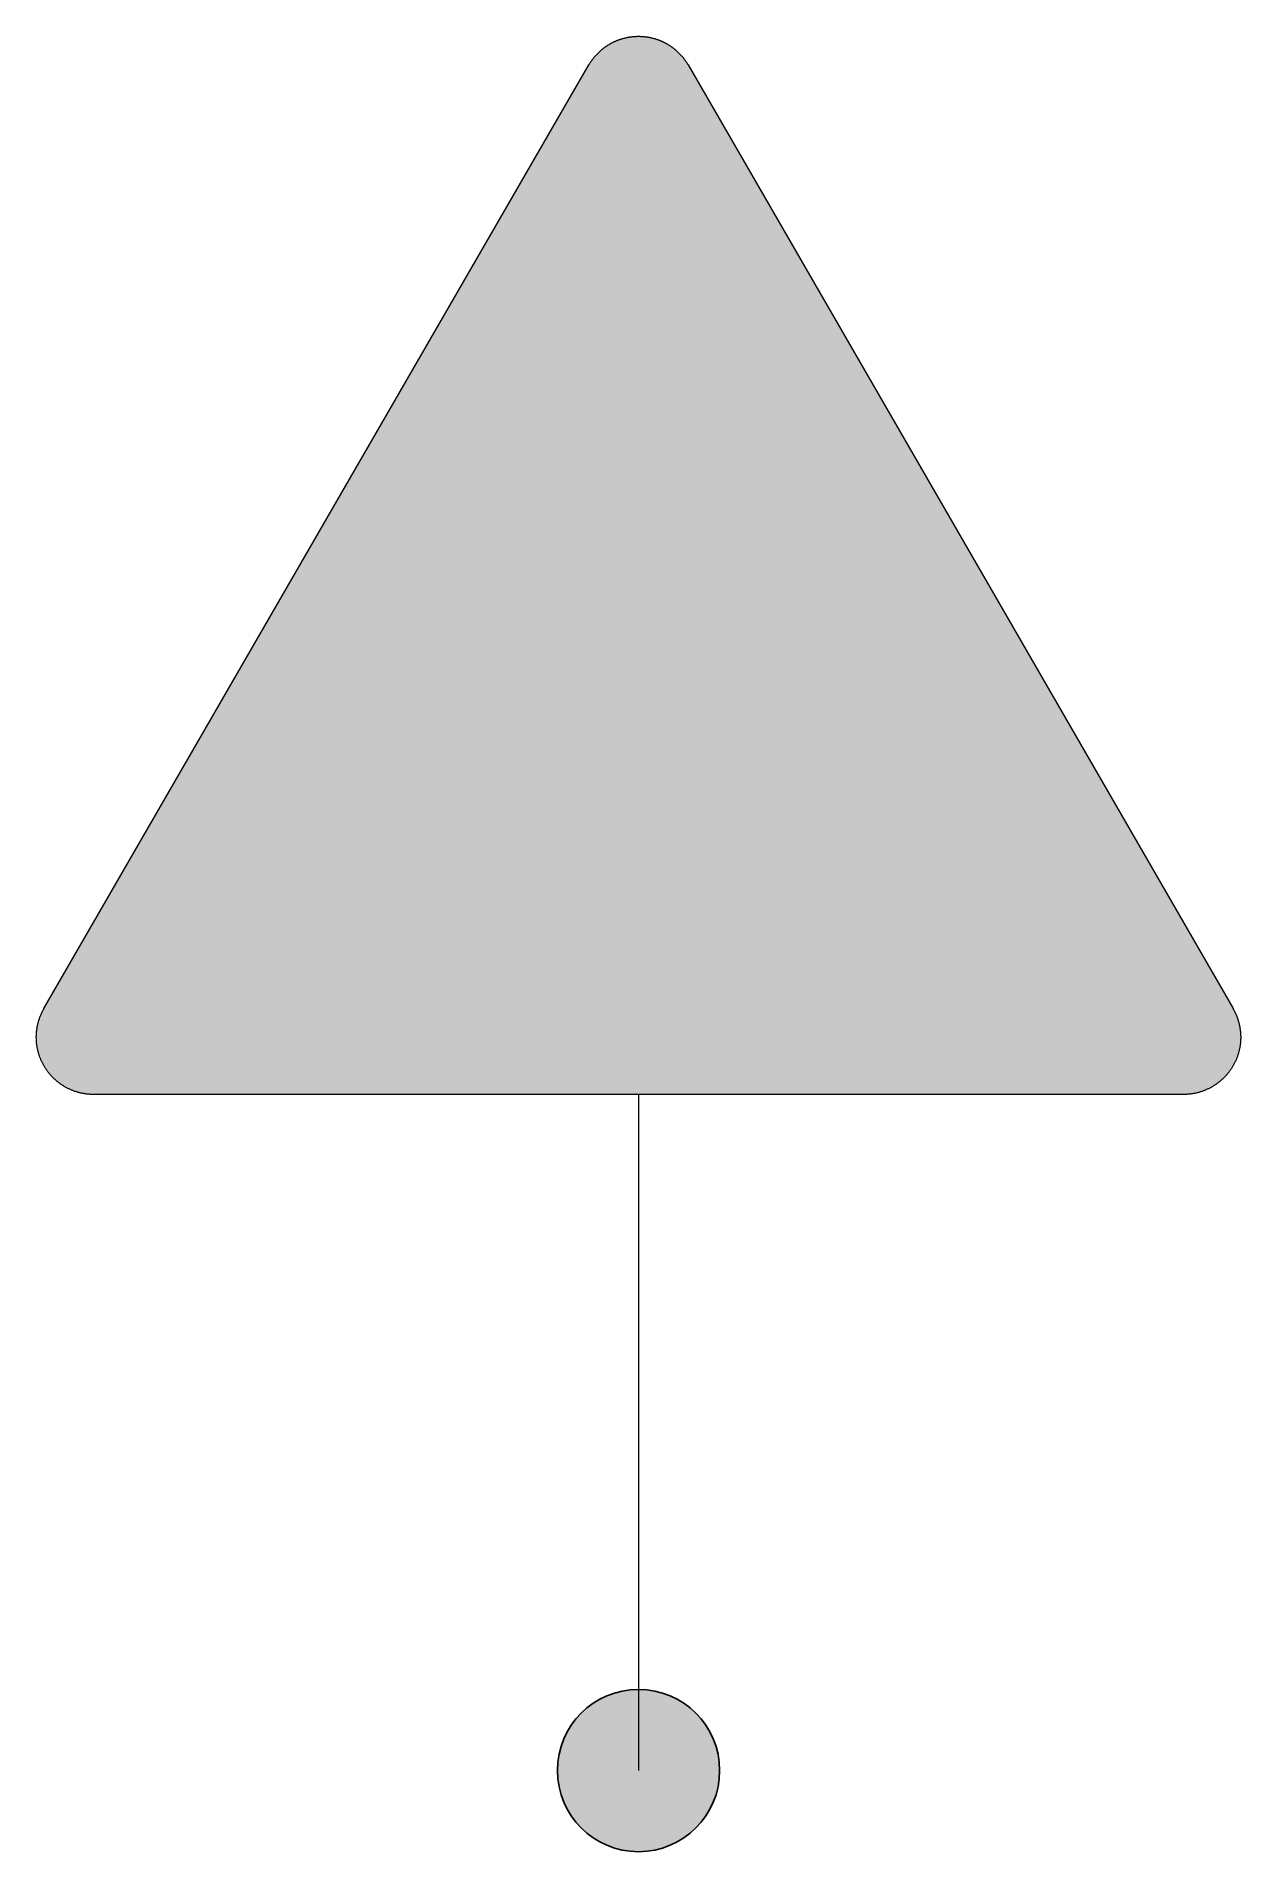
# Model space of a CAD drawing. Header units: metres. Extents: x -4.5 to 4.5, y -0.6 to 12.8.
import ezdxf

# ---------------------------------------------------------------- set-up
doc = ezdxf.new("R2010")
doc.units = ezdxf.units.M

msp = doc.modelspace()

# ---------------------------------------------------------------- hatches: boundary and pattern name
at = {"lineweight": 5, "true_color": 0xf1f0eb}
msp.add_hatch(color=7, dxfattribs=at).paths.add_polyline_path([(-4.029261, 5.000027), (-4.034526, 5.000048), (-4.039785, 5.000126), (-4.045041, 5.000279), (-4.0503, 5.000507), (-4.055481, 5.00081), (-4.06074, 5.001191), (-4.065921, 5.001572), (-4.071102, 5.002031), (-4.076283, 5.00264), (-4.081467, 5.003249), (-4.086648, 5.003858), (-4.091829, 5.00462), (-4.096935, 5.00546), (-4.102041, 5.006297), (-4.107144, 5.007212), (-4.11225, 5.008202), (-4.117356, 5.00927), (-4.122384, 5.010335), (-4.127415, 5.011556), (-4.132443, 5.012774), (-4.137474, 5.01407), (-4.142502, 5.015441), (-4.147455, 5.016812), (-4.152408, 5.018261), (-4.157361, 5.01986), (-4.162239, 5.021384), (-4.167114, 5.023061), (-4.171992, 5.024813), (-4.176867, 5.026568), (-4.18167, 5.028395), (-4.18647, 5.0303), (-4.19127, 5.032205), (-4.195995, 5.034263), (-4.200795, 5.036321), (-4.205442, 5.038379), (-4.210167, 5.040587), (-4.214817, 5.042798), (-4.219464, 5.045084), (-4.224036, 5.047445), (-4.228608, 5.049884), (-4.23318, 5.052323), (-4.237677, 5.054837), (-4.242171, 5.057429), (-4.24659, 5.060096), (-4.251012, 5.062763), (-4.255431, 5.065505), (-4.259775, 5.068247), (-4.264116, 5.071145), (-4.26846, 5.07404), (-4.272729, 5.07701), (-4.27692, 5.079983), (-4.281111, 5.083106), (-4.285302, 5.086232), (-4.289415, 5.089355), (-4.293531, 5.092631), (-4.297569, 5.09591), (-4.301607, 5.099186), (-4.30557, 5.102615), (-4.309533, 5.106044), (-4.313418, 5.109548), (-4.317228, 5.113055), (-4.321116, 5.116634), (-4.324848, 5.120294), (-4.328583, 5.124026), (-4.332315, 5.127761), (-4.335975, 5.131571), (-4.339554, 5.135381), (-4.343061, 5.139191), (-4.346565, 5.143154), (-4.349994, 5.147039), (-4.353423, 5.151077), (-4.356699, 5.15504), (-4.360053, 5.159078), (-4.363254, 5.163194), (-4.366455, 5.167307), (-4.369578, 5.171498), (-4.372626, 5.175689), (-4.375599, 5.179958), (-4.378569, 5.184149), (-4.381464, 5.188493), (-4.384362, 5.192834), (-4.387104, 5.197178), (-4.389846, 5.201597), (-4.392591, 5.206019), (-4.39518, 5.210438), (-4.397772, 5.214932), (-4.400286, 5.219429), (-4.402725, 5.224001), (-4.405164, 5.228573), (-4.407525, 5.233145), (-4.409811, 5.237792), (-4.412022, 5.242442), (-4.41423, 5.247167), (-4.416366, 5.251814), (-4.418421, 5.256614), (-4.420404, 5.261339), (-4.422384, 5.266139), (-4.424214, 5.270939), (-4.426041, 5.275742), (-4.427871, 5.280617), (-4.429548, 5.285495), (-4.431225, 5.29037), (-4.432824, 5.295248), (-4.434348, 5.300201), (-4.435797, 5.305154), (-4.437243, 5.310182), (-4.438539, 5.315135), (-4.439835, 5.320166), (-4.441131, 5.325194), (-4.442274, 5.330225), (-4.443339, 5.335253), (-4.444407, 5.340359), (-4.445397, 5.345465), (-4.446312, 5.350568), (-4.447227, 5.355674), (-4.447989, 5.360855), (-4.448751, 5.365961), (-4.449435, 5.371142), (-4.450044, 5.376326), (-4.450578, 5.381507), (-4.451037, 5.386688), (-4.451493, 5.391869), (-4.451799, 5.397128), (-4.452102, 5.402309), (-4.45233, 5.407568), (-4.452483, 5.412824), (-4.452636, 5.418083), (-4.452636, 5.423339), (-4.452636, 5.426768), (-4.452561, 5.430275), (-4.452483, 5.433779), (-4.452408, 5.437208), (-4.452255, 5.440715), (-4.452102, 5.444219), (-4.451949, 5.447648), (-4.451721, 5.451152), (-4.451493, 5.454581), (-4.451187, 5.45801), (-4.450884, 5.461517), (-4.450578, 5.464946), (-4.450197, 5.468375), (-4.449816, 5.471804), (-4.449435, 5.475308), (-4.448979, 5.478737), (-4.44852, 5.482166), (-4.448064, 5.485595), (-4.44753, 5.488949), (-4.446921, 5.492378), (-4.446387, 5.495807), (-4.445778, 5.499236), (-4.445169, 5.502587), (-4.444482, 5.506016), (-4.443798, 5.50937), (-4.443036, 5.512799), (-4.442349, 5.516153), (-4.441587, 5.519504), (-4.44075, 5.522858), (-4.43991, 5.526209), (-4.439073, 5.529563), (-4.438158, 5.532917), (-4.437321, 5.536268), (-4.436328, 5.539544), (-4.435416, 5.542898), (-4.434423, 5.546174), (-4.433358, 5.549528), (-4.432368, 5.552804), (-4.4313, 5.55608), (-4.430157, 5.559356), (-4.429014, 5.562635), (-4.427871, 5.565833), (-4.426728, 5.569112), (-4.42551, 5.572388), (-4.424289, 5.575589), (-4.422993, 5.578787), (-4.421775, 5.582066), (-4.420404, 5.585264), (-4.419108, 5.58839), (-4.417737, 5.591591), (-4.416366, 5.594789), (-4.414917, 5.597915), (-4.413468, 5.601116), (-4.412022, 5.604239), (-4.410498, 5.607362), (-4.408974, 5.610488), (-4.40745, 5.613611), (-4.405848, 5.616659), (-4.404249, 5.619785), (-4.40265, 5.622833), (-4.400973, 5.625881), (-4.399371, 5.628929), (-4.397619, 5.631977), (-4.395942, 5.635025), (-0.366591, 12.613952), (-0.364887, 12.616925), (-0.363135, 12.619898), (-0.361305, 12.622868), (-0.359478, 12.625841), (-0.357648, 12.628811), (-0.355743, 12.631709), (-0.353838, 12.634604), (-0.351933, 12.637499), (-0.350028, 12.640394), (-0.348048, 12.643214), (-0.346065, 12.646109), (-0.344085, 12.648929), (-0.342027, 12.651749), (-0.339969, 12.654491), (-0.337911, 12.657311), (-0.335778, 12.660053), (-0.333645, 12.662798), (-0.331512, 12.665465), (-0.329379, 12.668207), (-0.327168, 12.670874), (-0.324957, 12.673541), (-0.322749, 12.676208), (-0.320538, 12.6788), (-0.318252, 12.681389), (-0.315966, 12.683981), (-0.31368, 12.686573), (-0.311319, 12.689087), (-0.308955, 12.691676), (-0.306594, 12.694115), (-0.304233, 12.696629), (-0.301794, 12.699146), (-0.299355, 12.701582), (-0.296916, 12.704021), (-0.294402, 12.706385), (-0.291963, 12.708821), (-0.289449, 12.711185), (-0.286935, 12.713546), (-0.284343, 12.715832), (-0.281754, 12.718196), (-0.279237, 12.720482), (-0.27657, 12.72269), (-0.273981, 12.724976), (-0.271314, 12.727187), (-0.268647, 12.729395), (-0.26598, 12.731606), (-0.263313, 12.733739), (-0.260568, 12.735872), (-0.257826, 12.738008), (-0.255084, 12.740141), (-0.252339, 12.742199), (-0.249519, 12.744254), (-0.246702, 12.746237), (-0.243882, 12.748295), (-0.241062, 12.750275), (-0.238167, 12.752255), (-0.235272, 12.75416), (-0.232374, 12.756065), (-0.229479, 12.75797), (-0.226584, 12.759875), (-0.223611, 12.761705), (-0.220641, 12.763535), (-0.217668, 12.765287), (-0.214698, 12.767114), (-0.211725, 12.768869), (-0.208677, 12.770543), (-0.205629, 12.772298), (-0.202581, 12.773972), (-0.199533, 12.775574), (-0.196485, 12.777251), (-0.193362, 12.77885), (-0.190236, 12.780374), (-0.187188, 12.781973), (-0.184065, 12.783497), (-0.180939, 12.784946), (-0.177741, 12.78647), (-0.174615, 12.787841), (-0.171492, 12.78929), (-0.168291, 12.790661), (-0.16509, 12.792032), (-0.161889, 12.793403), (-0.158691, 12.794699), (-0.15549, 12.795995), (-0.152289, 12.797213), (-0.149013, 12.798434), (-0.145812, 12.799652), (-0.142536, 12.800873), (-0.13926, 12.802016), (-0.135981, 12.803081), (-0.132705, 12.804224), (-0.129429, 12.805292), (-0.126153, 12.806357), (-0.122877, 12.80735), (-0.119523, 12.80834), (-0.116247, 12.80933), (-0.112893, 12.810245), (-0.109542, 12.81116), (-0.106263, 12.811997), (-0.102912, 12.812912), (-0.099558, 12.813674), (-0.096207, 12.814511), (-0.092778, 12.815273), (-0.089424, 12.816035), (-0.08607, 12.816722), (-0.082641, 12.817406), (-0.07929, 12.818093), (-0.075861, 12.818702), (-0.072507, 12.819311), (-0.069078, 12.819923), (-0.065649, 12.820454), (-0.06222, 12.820988), (-0.058791, 12.821447), (-0.055362, 12.821903), (-0.051933, 12.822359), (-0.048504, 12.822818), (-0.045075, 12.823199), (-0.041646, 12.823502), (-0.038142, 12.823883), (-0.034713, 12.824189), (-0.031284, 12.824417), (-0.027777, 12.824645), (-0.024348, 12.824876), (-0.020844, 12.825026), (-0.017415, 12.825257), (-0.013911, 12.825332), (-0.010482, 12.825485), (-0.006975, 12.82556), (-0.003471, 12.82556), (-0.000042, 12.82556), (0.003465, 12.82556), (0.006969, 12.82556), (0.010398, 12.825485), (0.013902, 12.825332), (0.017409, 12.825257), (0.020838, 12.825026), (0.024342, 12.824876), (0.027771, 12.824645), (0.0312, 12.824417), (0.034707, 12.824189), (0.038136, 12.823883), (0.041565, 12.823502), (0.045069, 12.823199), (0.048498, 12.822818), (0.051927, 12.822359), (0.055356, 12.821903), (0.058785, 12.821447), (0.062214, 12.820988), (0.065643, 12.820454), (0.069072, 12.819923), (0.072426, 12.819311), (0.075855, 12.818702), (0.079284, 12.818093), (0.082635, 12.817406), (0.086064, 12.816722), (0.089418, 12.816035), (0.092769, 12.815273), (0.096123, 12.814511), (0.099477, 12.813674), (0.102828, 12.812912), (0.106182, 12.811997), (0.109533, 12.81116), (0.112887, 12.810245), (0.116241, 12.80933), (0.119517, 12.80834), (0.122868, 12.80735), (0.126147, 12.806357), (0.129423, 12.805292), (0.132699, 12.804224), (0.135975, 12.803081), (0.139251, 12.802016), (0.14253, 12.800873), (0.145728, 12.799652), (0.149007, 12.798434), (0.152205, 12.797213), (0.155484, 12.795995), (0.158682, 12.794699), (0.161883, 12.793403), (0.165084, 12.792032), (0.168207, 12.790661), (0.171408, 12.78929), (0.174609, 12.787841), (0.177732, 12.78647), (0.180858, 12.784946), (0.183981, 12.783497), (0.187107, 12.781973), (0.19023, 12.780374), (0.193353, 12.77885), (0.196401, 12.777251), (0.199449, 12.775574), (0.202575, 12.773972), (0.205623, 12.772298), (0.208593, 12.770543), (0.211641, 12.768869), (0.214689, 12.767114), (0.217662, 12.765287), (0.220635, 12.763535), (0.223605, 12.761705), (0.2265, 12.759875), (0.229473, 12.75797), (0.232368, 12.756065), (0.235263, 12.75416), (0.238161, 12.752255), (0.240978, 12.750275), (0.243876, 12.748295), (0.246693, 12.746237), (0.249438, 12.744254), (0.252258, 12.742199), (0.255, 12.740141), (0.25782, 12.738008), (0.260562, 12.735872), (0.263229, 12.733739), (0.265974, 12.731606), (0.268641, 12.729395), (0.271308, 12.727187), (0.273897, 12.724976), (0.276564, 12.72269), (0.279156, 12.720482), (0.281745, 12.718196), (0.284337, 12.715832), (0.286851, 12.713546), (0.289443, 12.711185), (0.291957, 12.708821), (0.294396, 12.706385), (0.29691, 12.704021), (0.299349, 12.701582), (0.301788, 12.699146), (0.304149, 12.696629), (0.306588, 12.694115), (0.308949, 12.691676), (0.311313, 12.689087), (0.313599, 12.686573), (0.31596, 12.683981), (0.318246, 12.681389), (0.320457, 12.6788), (0.322743, 12.676208), (0.324951, 12.673541), (0.327162, 12.670874), (0.32937, 12.668207), (0.331506, 12.665465), (0.333639, 12.662798), (0.335772, 12.660053), (0.337905, 12.657311), (0.339963, 12.654491), (0.342021, 12.651749), (0.344001, 12.648929), (0.346059, 12.646109), (0.348039, 12.643214), (0.349944, 12.640394), (0.351927, 12.637499), (0.353832, 12.634604), (0.355737, 12.631709), (0.357564, 12.628811), (0.359469, 12.625841), (0.361299, 12.622868), (0.363051, 12.619898), (0.364881, 12.616925), (0.366558, 12.613877), (4.395909, 5.635025), (4.397613, 5.631977), (4.39929, 5.628929), (4.400967, 5.625881), (4.402641, 5.622833), (4.404243, 5.619785), (4.405842, 5.616659), (4.407444, 5.613611), (4.408968, 5.610488), (4.410492, 5.607362), (4.412016, 5.604239), (4.413462, 5.601116), (4.414911, 5.597915), (4.416282, 5.594789), (4.417731, 5.591591), (4.419102, 5.58839), (4.420398, 5.585264), (4.421691, 5.582066), (4.422987, 5.578787), (4.424283, 5.575589), (4.425501, 5.572388), (4.426722, 5.569112), (4.427865, 5.565833), (4.429008, 5.562635), (4.430151, 5.559356), (4.431216, 5.55608), (4.432284, 5.552804), (4.433352, 5.549528), (4.434342, 5.546174), (4.435332, 5.542898), (4.436322, 5.539544), (4.437237, 5.536268), (4.438152, 5.532917), (4.439067, 5.529563), (4.439904, 5.526209), (4.440741, 5.522858), (4.441503, 5.519504), (4.442265, 5.516153), (4.443027, 5.512799), (4.443714, 5.50937), (4.444476, 5.506016), (4.445085, 5.502587), (4.445772, 5.499236), (4.446306, 5.495807), (4.446915, 5.492378), (4.447449, 5.488949), (4.44798, 5.485595), (4.448514, 5.482166), (4.448973, 5.478737), (4.449354, 5.475308), (4.44981, 5.471804), (4.450191, 5.468375), (4.450572, 5.464946), (4.450878, 5.461517), (4.451181, 5.45801), (4.451409, 5.454581), (4.45164, 5.451152), (4.451868, 5.447648), (4.452096, 5.444219), (4.452249, 5.440715), (4.452324, 5.437208), (4.452477, 5.433779), (4.452552, 5.430275), (4.452552, 5.426768), (4.452552, 5.423339), (4.452552, 5.418083), (4.452477, 5.412824), (4.452324, 5.407568), (4.452096, 5.402309), (4.45179, 5.397128), (4.451409, 5.391869), (4.451028, 5.386688), (4.450497, 5.381507), (4.449963, 5.376326), (4.449354, 5.371142), (4.448667, 5.365961), (4.44798, 5.360855), (4.447143, 5.355674), (4.446306, 5.350568), (4.445391, 5.345465), (4.444401, 5.340359), (4.443333, 5.335253), (4.44219, 5.330225), (4.441047, 5.325194), (4.439829, 5.320166), (4.438533, 5.315135), (4.437162, 5.310182), (4.435788, 5.305154), (4.434264, 5.300201), (4.43274, 5.295248), (4.431141, 5.29037), (4.429542, 5.285495), (4.427787, 5.280617), (4.426035, 5.275742), (4.424208, 5.270939), (4.422303, 5.266139), (4.420398, 5.261339), (4.41834, 5.256614), (4.416282, 5.251814), (4.414149, 5.247167), (4.412016, 5.242442), (4.40973, 5.237792), (4.407444, 5.233145), (4.405158, 5.228573), (4.402719, 5.224001), (4.40028, 5.219429), (4.397766, 5.214932), (4.395174, 5.210438), (4.392507, 5.206019), (4.38984, 5.201597), (4.387098, 5.197178), (4.384278, 5.192834), (4.381458, 5.188493), (4.378563, 5.184149), (4.37559, 5.179958), (4.37262, 5.175689), (4.369494, 5.171498), (4.366371, 5.167307), (4.363248, 5.163194), (4.359969, 5.159078), (4.356693, 5.15504), (4.353417, 5.151077), (4.349988, 5.147039), (4.346559, 5.143154), (4.343055, 5.139191), (4.339548, 5.135381), (4.335966, 5.131571), (4.332309, 5.127761), (4.328577, 5.124026), (4.324842, 5.120294), (4.321107, 5.116634), (4.317222, 5.113055), (4.313412, 5.109548), (4.309449, 5.106044), (4.305564, 5.102615), (4.301526, 5.099186), (4.297563, 5.09591), (4.293525, 5.092631), (4.289409, 5.089355), (4.285293, 5.086232), (4.281102, 5.083106), (4.276911, 5.079983), (4.272645, 5.07701), (4.268379, 5.07404), (4.26411, 5.071145), (4.259766, 5.068247), (4.255425, 5.065505), (4.251003, 5.062763), (4.246584, 5.060096), (4.242165, 5.057429), (4.237668, 5.054837), (4.233174, 5.052323), (4.228602, 5.049884), (4.22403, 5.047445), (4.21938, 5.045084), (4.214808, 5.042798), (4.210161, 5.040587), (4.205436, 5.038379), (4.200711, 5.036321), (4.195989, 5.034263), (4.191264, 5.032205), (4.186464, 5.0303), (4.181661, 5.028395), (4.176861, 5.026568), (4.171986, 5.024813), (4.167108, 5.023061), (4.16223, 5.021384), (4.157277, 5.01986), (4.152402, 5.018261), (4.147449, 5.016812), (4.142418, 5.015441), (4.137465, 5.01407), (4.132437, 5.012774), (4.127409, 5.011556), (4.122378, 5.010335), (4.117272, 5.00927), (4.112244, 5.008202), (4.107138, 5.007212), (4.102032, 5.006297), (4.096929, 5.00546), (4.091745, 5.00462), (4.086642, 5.003858), (4.081458, 5.003249), (4.076277, 5.00264), (4.071096, 5.002031), (4.065915, 5.001572), (4.060656, 5.001191), (4.055475, 5.00081), (4.050216, 5.000507), (4.045035, 5.000279), (4.039779, 5.000126), (4.03452, 5.000048), (4.029261, 4.999973)])
at = {"lineweight": 5, "true_color": 0xac3020}
h = msp.add_hatch(color=24, dxfattribs=at)
h.paths.add_polyline_path([(-4.029261, 5.158775), (-4.036128, 5.15885), (-4.042908, 5.159078), (-4.049613, 5.159537), (-4.056321, 5.160068), (-4.063026, 5.16083), (-4.069578, 5.161823), (-4.076133, 5.162888), (-4.08261, 5.164109), (-4.089009, 5.16548), (-4.095411, 5.167079), (-4.101735, 5.168756), (-4.107984, 5.170661), (-4.114155, 5.172641), (-4.120251, 5.174777), (-4.126272, 5.177063), (-4.13229, 5.179499), (-4.138158, 5.182091), (-4.144026, 5.184833), (-4.149741, 5.187653), (-4.155381, 5.190701), (-4.161018, 5.193827), (-4.166505, 5.197025), (-4.171914, 5.200454), (-4.177248, 5.203961), (-4.182432, 5.207543), (-4.187613, 5.211275), (-4.192641, 5.215163), (-4.197594, 5.219201), (-4.202472, 5.223239), (-4.207197, 5.227505), (-4.211844, 5.231774), (-4.216341, 5.236268), (-4.220835, 5.240765), (-4.225104, 5.245412), (-4.22937, 5.250215), (-4.233486, 5.255015), (-4.237446, 5.259968), (-4.241334, 5.264996), (-4.245066, 5.270177), (-4.248648, 5.275436), (-4.252155, 5.280695), (-4.255584, 5.286104), (-4.258782, 5.291666), (-4.261908, 5.297228), (-4.264956, 5.302868), (-4.267776, 5.308658), (-4.270518, 5.314451), (-4.27311, 5.320319), (-4.275546, 5.326337), (-4.277832, 5.332358), (-4.279968, 5.338454), (-4.281948, 5.344625), (-4.283853, 5.350874), (-4.28553, 5.357198), (-4.287129, 5.3636), (-4.2885, 5.369999), (-4.289721, 5.376476), (-4.290864, 5.383031), (-4.291779, 5.389661), (-4.292541, 5.396288), (-4.293072, 5.402996), (-4.293531, 5.409701), (-4.293759, 5.416481), (-4.293912, 5.423339), (-4.293834, 5.425475), (-4.293834, 5.427683), (-4.293834, 5.429816), (-4.293759, 5.432027), (-4.293684, 5.43416), (-4.293531, 5.436371), (-4.293453, 5.438504), (-4.293303, 5.440715), (-4.29315, 5.442848), (-4.292997, 5.445056), (-4.292769, 5.447192), (-4.292616, 5.449325), (-4.292388, 5.451458), (-4.29216, 5.453669), (-4.291854, 5.455802), (-4.291626, 5.457935), (-4.29132, 5.460068), (-4.291017, 5.462201), (-4.290711, 5.464337), (-4.29033, 5.46647), (-4.289949, 5.468603), (-4.289568, 5.470736), (-4.289187, 5.472869), (-4.288806, 5.475005), (-4.28835, 5.477138), (-4.287891, 5.479196), (-4.287435, 5.481329), (-4.286976, 5.483462), (-4.286445, 5.48552), (-4.285911, 5.487653), (-4.285377, 5.489711), (-4.284843, 5.491769), (-4.284309, 5.493902), (-4.2837, 5.49596), (-4.283091, 5.498015), (-4.282482, 5.500073), (-4.281873, 5.502206), (-4.281186, 5.504264), (-4.280499, 5.506247), (-4.279815, 5.508302), (-4.279128, 5.51036), (-4.278444, 5.512418), (-4.277682, 5.514476), (-4.27692, 5.516456), (-4.276158, 5.518514), (-4.275396, 5.520494), (-4.274556, 5.522477), (-4.273719, 5.524535), (-4.272879, 5.526515), (-4.272042, 5.528495), (-4.271205, 5.530478), (-4.27029, 5.532458), (-4.269375, 5.534441), (-4.26846, 5.536346), (-4.267545, 5.538326), (-4.266633, 5.540306), (-4.26564, 5.542211), (-4.26465, 5.544194), (-4.26366, 5.546099), (-4.26267, 5.548004), (-4.261602, 5.549909), (-4.260537, 5.551814), (-4.259469, 5.553719), (-4.258401, 5.555624), (-0.229092, 12.534575), (-0.22689, 12.538364), (-0.224604, 12.542096), (-0.22224, 12.545831), (-0.219801, 12.549488), (-0.217365, 12.553145), (-0.214773, 12.556727), (-0.212259, 12.560231), (-0.209592, 12.563738), (-0.206925, 12.567167), (-0.20418, 12.570518), (-0.201363, 12.573872), (-0.198543, 12.577148), (-0.195648, 12.580349), (-0.192675, 12.58355), (-0.189702, 12.586673), (-0.186654, 12.589721), (-0.183606, 12.592769), (-0.180483, 12.595742), (-0.177282, 12.598637), (-0.174081, 12.601457), (-0.170805, 12.604277), (-0.167529, 12.607019), (-0.164175, 12.609761), (-0.160824, 12.612353), (-0.157395, 12.614945), (-0.153888, 12.617459), (-0.150384, 12.619898), (-0.14688, 12.622334), (-0.143298, 12.624698), (-0.139641, 12.626984), (-0.135981, 12.629192), (-0.132324, 12.631403), (-0.128592, 12.633461), (-0.124782, 12.635519), (-0.121047, 12.637499), (-0.117162, 12.639479), (-0.113352, 12.641309), (-0.109464, 12.643139), (-0.105501, 12.644891), (-0.101616, 12.646568), (-0.097578, 12.648167), (-0.093615, 12.649691), (-0.089577, 12.651215), (-0.085539, 12.652664), (-0.081423, 12.653957), (-0.077307, 12.655253), (-0.073194, 12.656474), (-0.069078, 12.657692), (-0.064887, 12.65876), (-0.060696, 12.659825), (-0.05643, 12.66074), (-0.052239, 12.661655), (-0.04797, 12.662492), (-0.043704, 12.663179), (-0.03936, 12.663863), (-0.035094, 12.664475), (-0.03075, 12.665006), (-0.026406, 12.66554), (-0.021987, 12.665921), (-0.017643, 12.666227), (-0.013224, 12.66653), (-0.00888, 12.666683), (-0.004461, 12.666761), (-0.000042, 12.666836), (0.004377, 12.666761), (0.008799, 12.666683), (0.013218, 12.66653), (0.017637, 12.666227), (0.021981, 12.665921), (0.026325, 12.66554), (0.030666, 12.665006), (0.03501, 12.664475), (0.039354, 12.663863), (0.04362, 12.663179), (0.047889, 12.662492), (0.052155, 12.661655), (0.056424, 12.66074), (0.060615, 12.659825), (0.064881, 12.65876), (0.068997, 12.657692), (0.073188, 12.656474), (0.077301, 12.655253), (0.081417, 12.653957), (0.08553, 12.652664), (0.089571, 12.651215), (0.093609, 12.649691), (0.097572, 12.648167), (0.101532, 12.646568), (0.105495, 12.644891), (0.109458, 12.643139), (0.113343, 12.641309), (0.117153, 12.639479), (0.120963, 12.637499), (0.124773, 12.635519), (0.128583, 12.633461), (0.132243, 12.631403), (0.135975, 12.629192), (0.139632, 12.626984), (0.143214, 12.624698), (0.146796, 12.622334), (0.150378, 12.619898), (0.153882, 12.617459), (0.157311, 12.614945), (0.16074, 12.612353), (0.164169, 12.609761), (0.167523, 12.607019), (0.170799, 12.604277), (0.174075, 12.601457), (0.177276, 12.598637), (0.180477, 12.595742), (0.1836, 12.592769), (0.186648, 12.589721), (0.189696, 12.586673), (0.192669, 12.58355), (0.195639, 12.580349), (0.198537, 12.577148), (0.201354, 12.573872), (0.204174, 12.570518), (0.206919, 12.567167), (0.209586, 12.563738), (0.212253, 12.560231), (0.214842, 12.556727), (0.217356, 12.553145), (0.219795, 12.549488), (0.222234, 12.545831), (0.224595, 12.542096), (0.226881, 12.538364), (0.229167, 12.534554), (4.258443, 5.555651), (4.259463, 5.553719), (4.260528, 5.551814), (4.261596, 5.549909), (4.262664, 5.548004), (4.263654, 5.546099), (4.264644, 5.544194), (4.265634, 5.542211), (4.266549, 5.540306), (4.267539, 5.538326), (4.268454, 5.536346), (4.269369, 5.534441), (4.270284, 5.532458), (4.271196, 5.530478), (4.272036, 5.528495), (4.272873, 5.526515), (4.273713, 5.524535), (4.27455, 5.522477), (4.275312, 5.520494), (4.276149, 5.518514), (4.276911, 5.516456), (4.277673, 5.514476), (4.27836, 5.512418), (4.279122, 5.51036), (4.279809, 5.508302), (4.280493, 5.506247), (4.28118, 5.504264), (4.281789, 5.502206), (4.282476, 5.500073), (4.283085, 5.498015), (4.283694, 5.49596), (4.284228, 5.493902), (4.284837, 5.491769), (4.285371, 5.489711), (4.285905, 5.487653), (4.286436, 5.48552), (4.286895, 5.483462), (4.287429, 5.481329), (4.287885, 5.479196), (4.288341, 5.477138), (4.288722, 5.475005), (4.289181, 5.472869), (4.289562, 5.470736), (4.289943, 5.468603), (4.290324, 5.46647), (4.290627, 5.464337), (4.290933, 5.462201), (4.291239, 5.460068), (4.291542, 5.457935), (4.291848, 5.455802), (4.292076, 5.453669), (4.292304, 5.451458), (4.292532, 5.449325), (4.292763, 5.447192), (4.292913, 5.445056), (4.293144, 5.442848), (4.293294, 5.440715), (4.293372, 5.438504), (4.293525, 5.436371), (4.2936, 5.43416), (4.293675, 5.432027), (4.293753, 5.429816), (4.293828, 5.427683), (4.293828, 5.425475), (4.293828, 5.423339), (4.293753, 5.416481), (4.293525, 5.409701), (4.293066, 5.402996), (4.292457, 5.396288), (4.291695, 5.389661), (4.29078, 5.383031), (4.289715, 5.376476), (4.288494, 5.369999), (4.287048, 5.3636), (4.285524, 5.357198), (4.283769, 5.350874), (4.281942, 5.344625), (4.279959, 5.338454), (4.277751, 5.332358), (4.275465, 5.326337), (4.273026, 5.320319), (4.270434, 5.314451), (4.267767, 5.308658), (4.264872, 5.302868), (4.261902, 5.297228), (4.258776, 5.291666), (4.2555, 5.286104), (4.252146, 5.280695), (4.248642, 5.275436), (4.24506, 5.270177), (4.24125, 5.264996), (4.23744, 5.259968), (4.233402, 5.255015), (4.229286, 5.250215), (4.225095, 5.245412), (4.220754, 5.240765), (4.216332, 5.236268), (4.211838, 5.231774), (4.207188, 5.227505), (4.202388, 5.223239), (4.197588, 5.219201), (4.192635, 5.215163), (4.187529, 5.211275), (4.182423, 5.207543), (4.177167, 5.203961), (4.171833, 5.200454), (4.166421, 5.197025), (4.160937, 5.193827), (4.155372, 5.190701), (4.149735, 5.187653), (4.143942, 5.184833), (4.138152, 5.182091), (4.132284, 5.179499), (4.126266, 5.177063), (4.120245, 5.174777), (4.114149, 5.172641), (4.107978, 5.170661), (4.101729, 5.168756), (4.095405, 5.167079), (4.089003, 5.16548), (4.082601, 5.164109), (4.076124, 5.162888), (4.069572, 5.161823), (4.062942, 5.16083), (4.056312, 5.160068), (4.049607, 5.159537), (4.042902, 5.159078), (4.036119, 5.15885), (4.029261, 5.158775)])
h.paths.add_polyline_path([(-3.11268, 5.952527), (0.000015, 11.34395), (3.112755, 5.952527)], flags=16)
at = {"lineweight": 5, "true_color": 0x2a292a}
h = msp.add_hatch(color=250, dxfattribs=at)
edge = h.paths.add_edge_path()
edge.add_line((-0.449775, 7.248986), (-0.448479, 7.248941))
edge.add_line((-0.448479, 7.248941), (-0.447108, 7.248941))
edge.add_line((-0.447108, 7.248941), (-0.445734, 7.248863))
edge.add_line((-0.445734, 7.248863), (-0.444441, 7.248788))
edge.add_line((-0.444441, 7.248788), (-0.443067, 7.24871))
edge.add_line((-0.443067, 7.24871), (-0.441774, 7.248635))
edge.add_line((-0.441774, 7.248635), (-0.440478, 7.24856))
edge.add_line((-0.440478, 7.24856), (-0.439182, 7.248407))
edge.add_line((-0.439182, 7.248407), (-0.437886, 7.248254))
edge.add_line((-0.437886, 7.248254), (-0.43659, 7.248101))
edge.add_line((-0.43659, 7.248101), (-0.435297, 7.247948))
edge.add_line((-0.435297, 7.247948), (-0.434076, 7.247798))
edge.add_line((-0.434076, 7.247798), (-0.432858, 7.247567))
edge.add_line((-0.432858, 7.247567), (-0.431637, 7.247339))
edge.add_line((-0.431637, 7.247339), (-0.430419, 7.247111))
edge.add_line((-0.430419, 7.247111), (-0.429201, 7.246883))
edge.add_line((-0.429201, 7.246883), (-0.428058, 7.246577))
edge.add_line((-0.428058, 7.246577), (-0.426837, 7.246349))
edge.add_line((-0.426837, 7.246349), (-0.425694, 7.246043))
edge.add_line((-0.425694, 7.246043), (-0.424551, 7.24574))
edge.add_line((-0.424551, 7.24574), (-0.423486, 7.245434))
edge.add_line((-0.423486, 7.245434), (-0.422343, 7.245131))
edge.add_line((-0.422343, 7.245131), (-0.421275, 7.24475))
edge.add_line((-0.421275, 7.24475), (-0.420207, 7.244444))
edge.add_line((-0.420207, 7.244444), (-0.419142, 7.244063))
edge.add_line((-0.419142, 7.244063), (-0.418152, 7.243682))
edge.add_line((-0.418152, 7.243682), (-0.417159, 7.243301))
edge.add_line((-0.417159, 7.243301), (-0.416169, 7.24292))
edge.add_line((-0.416169, 7.24292), (-0.415179, 7.242539))
edge.add_line((-0.415179, 7.242539), (-0.414264, 7.242083))
edge.add_line((-0.414264, 7.242083), (-0.413274, 7.241624))
edge.add_line((-0.413274, 7.241624), (-0.412359, 7.241243))
edge.add_line((-0.412359, 7.241243), (-0.411522, 7.240787))
edge.add_line((-0.411522, 7.240787), (-0.410607, 7.240253))
edge.add_line((-0.410607, 7.240253), (-0.40977, 7.239797))
edge.add_line((-0.40977, 7.239797), (-0.409008, 7.239338))
edge.add_line((-0.409008, 7.239338), (-0.408168, 7.238804))
edge.add_line((-0.408168, 7.238804), (-0.407406, 7.238348))
edge.add_line((-0.407406, 7.238348), (-0.406644, 7.237814))
edge.add_line((-0.406644, 7.237814), (-0.40596, 7.23728))
edge.add_line((-0.40596, 7.23728), (-0.405198, 7.236749))
edge.add_line((-0.405198, 7.236749), (-0.404586, 7.236215))
edge.add_line((-0.404586, 7.236215), (-0.403902, 7.235681))
edge.add_line((-0.403902, 7.235681), (-0.403293, 7.235147))
edge.add_line((-0.403293, 7.235147), (-0.402681, 7.234538))
edge.add_line((-0.402681, 7.234538), (-0.40215, 7.234004))
edge.add_line((-0.40215, 7.234004), (-0.401538, 7.233395))
edge.add_line((-0.401538, 7.233395), (-0.401082, 7.232786))
edge.add_line((-0.401082, 7.232786), (-0.400548, 7.232177))
edge.add_line((-0.400548, 7.232177), (-0.400092, 7.231565))
edge.add_line((-0.400092, 7.231565), (-0.399711, 7.230956))
edge.add_line((-0.399711, 7.230956), (-0.399252, 7.230347))
edge.add_line((-0.399252, 7.230347), (-0.398871, 7.229738))
edge.add_line((-0.398871, 7.229738), (-0.398568, 7.229129))
edge.add_line((-0.398568, 7.229129), (-0.398262, 7.228442))
edge.add_line((-0.398262, 7.228442), (-0.397959, 7.227833))
edge.add_line((-0.397959, 7.227833), (-0.397728, 7.227146))
edge.add_line((-0.397728, 7.227146), (-0.3975, 7.226537))
edge.add_line((-0.3975, 7.226537), (-0.397347, 7.22585))
edge.add_line((-0.397347, 7.22585), (-0.397197, 7.225166))
edge.add_line((-0.397197, 7.225166), (-0.397044, 7.224557))
edge.add_line((-0.397044, 7.224557), (-0.396966, 7.22387))
edge.add_line((-0.396966, 7.22387), (-0.396891, 7.223183))
edge.add_line((-0.396891, 7.223183), (-0.396891, 7.222499))
edge.add_line((-0.396891, 7.222499), (-0.396891, 7.22189))
edge.add_line((-0.396891, 7.22189), (-0.396966, 7.221278))
edge.add_line((-0.396966, 7.221278), (-0.397044, 7.220669))
edge.add_line((-0.397044, 7.220669), (-0.397119, 7.22006))
edge.add_line((-0.397119, 7.22006), (-0.397272, 7.219451))
edge.add_line((-0.397272, 7.219451), (-0.397425, 7.218917))
edge.add_line((-0.397425, 7.218917), (-0.397578, 7.218308))
edge.add_line((-0.397578, 7.218308), (-0.397728, 7.217699))
edge.add_line((-0.397728, 7.217699), (-0.397959, 7.217087))
edge.add_line((-0.397959, 7.217087), (-0.398262, 7.216556))
edge.add_line((-0.398262, 7.216556), (-0.39849, 7.215944))
edge.add_line((-0.39849, 7.215944), (-0.398796, 7.215413))
edge.add_line((-0.398796, 7.215413), (-0.399177, 7.214879))
edge.add_line((-0.399177, 7.214879), (-0.399483, 7.21427))
edge.add_line((-0.399483, 7.21427), (-0.399864, 7.213736))
edge.add_line((-0.399864, 7.213736), (-0.400245, 7.213202))
edge.add_line((-0.400245, 7.213202), (-0.400701, 7.212668))
edge.add_line((-0.400701, 7.212668), (-0.401157, 7.212134))
edge.add_line((-0.401157, 7.212134), (-0.401616, 7.211603))
edge.add_line((-0.401616, 7.211603), (-0.402072, 7.211069))
edge.add_line((-0.402072, 7.211069), (-0.402606, 7.210535))
edge.add_line((-0.402606, 7.210535), (-0.40314, 7.210001))
edge.add_line((-0.40314, 7.210001), (-0.403674, 7.209545))
edge.add_line((-0.403674, 7.209545), (-0.404283, 7.209011))
edge.add_line((-0.404283, 7.209011), (-0.404892, 7.208555))
edge.add_line((-0.404892, 7.208555), (-0.405501, 7.208021))
edge.add_line((-0.405501, 7.208021), (-0.40611, 7.207562))
edge.add_line((-0.40611, 7.207562), (-0.406797, 7.207106))
edge.add_line((-0.406797, 7.207106), (-0.407484, 7.20665))
edge.add_line((-0.407484, 7.20665), (-0.408168, 7.206191))
edge.add_line((-0.408168, 7.206191), (-0.408855, 7.205735))
edge.add_line((-0.408855, 7.205735), (-0.409617, 7.205276))
edge.add_line((-0.409617, 7.205276), (-0.410379, 7.20482))
edge.add_line((-0.410379, 7.20482), (-0.411141, 7.204439))
edge.add_line((-0.411141, 7.204439), (-0.411978, 7.203983))
edge.add_line((-0.411978, 7.203983), (-0.41274, 7.203602))
edge.add_line((-0.41274, 7.203602), (-0.41358, 7.203221))
edge.add_line((-0.41358, 7.203221), (-0.414417, 7.20284))
edge.add_line((-0.414417, 7.20284), (-0.415332, 7.202459))
edge.add_line((-0.415332, 7.202459), (-0.416169, 7.202078))
edge.add_line((-0.416169, 7.202078), (-0.417084, 7.201697))
edge.add_line((-0.417084, 7.201697), (-0.417999, 7.201316))
edge.add_line((-0.417999, 7.201316), (-0.418914, 7.20101))
edge.add_line((-0.418914, 7.20101), (-0.419904, 7.200704))
edge.add_line((-0.419904, 7.200704), (-0.420819, 7.200323))
edge.add_line((-0.420819, 7.200323), (-0.421809, 7.20002))
edge.add_line((-0.421809, 7.20002), (-0.422799, 7.199714))
edge.add_line((-0.422799, 7.199714), (-0.423789, 7.199486))
edge.add_line((-0.423789, 7.199486), (-0.424857, 7.19918))
edge.add_line((-0.424857, 7.19918), (-0.425847, 7.198877))
edge.add_line((-0.425847, 7.198877), (-0.426915, 7.198649))
edge.add_line((-0.426915, 7.198649), (-0.42798, 7.198418))
edge.add_line((-0.42798, 7.198418), (-0.429048, 7.19819))
edge.add_line((-0.429048, 7.19819), (-0.430113, 7.197962))
edge.add_line((-0.430113, 7.197962), (-0.431256, 7.197734))
edge.add_line((-0.431256, 7.197734), (-0.432324, 7.197506))
edge.add_line((-0.432324, 7.197506), (-0.433467, 7.197353))
edge.add_line((-0.433467, 7.197353), (-0.43461, 7.197125))
edge.add_line((-0.43461, 7.197125), (-0.435753, 7.196972))
edge.add_line((-0.435753, 7.196972), (-0.436896, 7.196819))
edge.add_line((-0.436896, 7.196819), (-0.438114, 7.196666))
edge.add_line((-0.438114, 7.196666), (-0.439257, 7.196591))
edge.add_line((-0.439257, 7.196591), (-0.440478, 7.196438))
edge.add_line((-0.440478, 7.196438), (-0.441696, 7.196363))
edge.add_line((-0.441696, 7.196363), (-0.558582, 7.187306))
edge.add_line((-0.558582, 7.187306), (-0.573828, 7.186076))
edge.add_line((-0.573828, 7.186076), (-0.58899, 7.184855))
edge.add_line((-0.58899, 7.184855), (-0.60408, 7.183559))
edge.add_line((-0.60408, 7.183559), (-0.619014, 7.182266))
edge.add_line((-0.619014, 7.182266), (-0.633948, 7.18097))
edge.add_line((-0.633948, 7.18097), (-0.648885, 7.179674))
edge.add_line((-0.648885, 7.179674), (-0.663666, 7.178303))
edge.add_line((-0.663666, 7.178303), (-0.678375, 7.176854))
edge.add_line((-0.678375, 7.176854), (-0.693003, 7.175408))
edge.add_line((-0.693003, 7.175408), (-0.707634, 7.173959))
edge.add_line((-0.707634, 7.173959), (-0.722112, 7.17251))
edge.add_line((-0.722112, 7.17251), (-0.736515, 7.170986))
edge.add_line((-0.736515, 7.170986), (-0.750915, 7.169387))
edge.add_line((-0.750915, 7.169387), (-0.765165, 7.167863))
edge.add_line((-0.765165, 7.167863), (-0.779415, 7.166264))
edge.add_line((-0.779415, 7.166264), (-0.793512, 7.164587))
edge.add_line((-0.793512, 7.164587), (-0.807534, 7.162985))
edge.add_line((-0.807534, 7.162985), (-0.821553, 7.161233))
edge.add_line((-0.821553, 7.161233), (-0.835422, 7.159556))
edge.add_line((-0.835422, 7.159556), (-0.849213, 7.157804))
edge.add_line((-0.849213, 7.157804), (-0.862929, 7.156052))
edge.add_line((-0.862929, 7.156052), (-0.87657, 7.154222))
edge.add_line((-0.87657, 7.154222), (-0.890133, 7.15247))
edge.add_line((-0.890133, 7.15247), (-0.903546, 7.150565))
edge.add_line((-0.903546, 7.150565), (-0.916956, 7.148738))
edge.add_line((-0.916956, 7.148738), (-0.930216, 7.146833))
edge.add_line((-0.930216, 7.146833), (-0.943473, 7.14485))
edge.add_line((-0.943473, 7.14485), (-0.95658, 7.142945))
edge.add_line((-0.95658, 7.142945), (-0.969609, 7.140965))
edge.add_line((-0.969609, 7.140965), (-0.982563, 7.138982))
edge.add_line((-0.982563, 7.138982), (-0.995367, 7.136927))
edge.add_line((-0.995367, 7.136927), (-1.008168, 7.134869))
edge.add_line((-1.008168, 7.134869), (-1.020816, 7.132811))
edge.add_line((-1.020816, 7.132811), (-1.033389, 7.130678))
edge.add_line((-1.033389, 7.130678), (-1.045809, 7.128545))
edge.add_line((-1.045809, 7.128545), (-1.058232, 7.126409))
edge.add_line((-1.058232, 7.126409), (-1.070499, 7.124201))
edge.add_line((-1.070499, 7.124201), (-1.082691, 7.12199))
edge.add_line((-1.082691, 7.12199), (-1.09473, 7.119782))
edge.add_line((-1.09473, 7.119782), (-1.106769, 7.117496))
edge.add_line((-1.106769, 7.117496), (-1.118658, 7.11521))
edge.add_line((-1.118658, 7.11521), (-1.130391, 7.112924))
edge.add_line((-1.130391, 7.112924), (-1.142127, 7.11056))
edge.add_line((-1.142127, 7.11056), (-1.15371, 7.108274))
edge.add_line((-1.15371, 7.108274), (-1.16514, 7.105835))
edge.add_line((-1.16514, 7.105835), (-1.17657, 7.103474))
edge.add_line((-1.17657, 7.103474), (-1.187772, 7.101035))
edge.add_line((-1.187772, 7.101035), (-1.198971, 7.098596))
edge.add_line((-1.198971, 7.098596), (-1.21002, 7.09616))
edge.add_line((-1.21002, 7.09616), (-1.220994, 7.093643))
edge.add_line((-1.220994, 7.093643), (-1.231815, 7.091129))
edge.add_line((-1.231815, 7.091129), (-1.242558, 7.088615))
edge.add_line((-1.242558, 7.088615), (-1.253151, 7.086023))
edge.add_line((-1.253151, 7.086023), (-1.263666, 7.083434))
edge.add_line((-1.263666, 7.083434), (-1.274106, 7.080842))
edge.add_line((-1.274106, 7.080842), (-1.284315, 7.078175))
edge.add_line((-1.284315, 7.078175), (-1.294527, 7.075586))
edge.add_line((-1.294527, 7.075586), (-1.304586, 7.072919))
edge.add_line((-1.304586, 7.072919), (-1.314492, 7.070174))
edge.add_line((-1.314492, 7.070174), (-1.32432, 7.067507))
edge.add_line((-1.32432, 7.067507), (-1.334076, 7.064765))
edge.add_line((-1.334076, 7.064765), (-1.343601, 7.06202))
edge.add_line((-1.343601, 7.06202), (-1.353126, 7.059203))
edge.add_line((-1.353126, 7.059203), (-1.36242, 7.056383))
edge.add_line((-1.36242, 7.056383), (-1.371717, 7.053563))
edge.add_line((-1.371717, 7.053563), (-1.380786, 7.050743))
edge.add_line((-1.380786, 7.050743), (-1.389702, 7.047923))
edge.add_line((-1.389702, 7.047923), (-1.39854, 7.045028))
edge.add_line((-1.39854, 7.045028), (-1.407228, 7.042133))
edge.add_line((-1.407228, 7.042133), (-1.41576, 7.039238))
edge.add_line((-1.41576, 7.039238), (-1.424142, 7.036343))
edge.add_line((-1.424142, 7.036343), (-1.432449, 7.033445))
edge.add_line((-1.432449, 7.033445), (-1.440603, 7.030475))
edge.add_line((-1.440603, 7.030475), (-1.448604, 7.027502))
edge.add_line((-1.448604, 7.027502), (-1.456452, 7.024532))
edge.add_line((-1.456452, 7.024532), (-1.464147, 7.021559))
edge.add_line((-1.464147, 7.021559), (-1.471767, 7.018586))
edge.add_line((-1.471767, 7.018586), (-1.479159, 7.015538))
edge.add_line((-1.479159, 7.015538), (-1.486476, 7.01249))
edge.add_line((-1.486476, 7.01249), (-1.493637, 7.009442))
edge.add_line((-1.493637, 7.009442), (-1.500648, 7.006394))
edge.add_line((-1.500648, 7.006394), (-1.507581, 7.003346))
edge.add_line((-1.507581, 7.003346), (-1.514289, 7.000298))
edge.add_line((-1.514289, 7.000298), (-1.520916, 6.997175))
edge.add_line((-1.520916, 6.997175), (-1.527318, 6.994052))
edge.add_line((-1.527318, 6.994052), (-1.533642, 6.990926))
edge.add_line((-1.533642, 6.990926), (-1.539816, 6.987803))
edge.add_line((-1.539816, 6.987803), (-1.545912, 6.984677))
edge.add_line((-1.545912, 6.984677), (-1.551777, 6.981554))
edge.add_line((-1.551777, 6.981554), (-1.557492, 6.978353))
edge.add_line((-1.557492, 6.978353), (-1.563132, 6.97523))
edge.add_line((-1.563132, 6.97523), (-1.568619, 6.972029))
edge.add_line((-1.568619, 6.972029), (-1.573875, 6.968828))
edge.add_line((-1.573875, 6.968828), (-1.579059, 6.965627))
edge.add_line((-1.579059, 6.965627), (-1.584087, 6.962429))
edge.add_line((-1.584087, 6.962429), (-1.588965, 6.95915))
edge.add_line((-1.588965, 6.95915), (-1.593765, 6.955952))
edge.add_line((-1.593765, 6.955952), (-1.598337, 6.952673))
edge.add_line((-1.598337, 6.952673), (-1.602756, 6.949475))
edge.add_line((-1.602756, 6.949475), (-1.6071, 6.946196))
edge.add_line((-1.6071, 6.946196), (-1.611213, 6.94292))
edge.add_line((-1.611213, 6.94292), (-1.615254, 6.939644))
edge.add_line((-1.615254, 6.939644), (-1.619139, 6.936368))
edge.add_line((-1.619139, 6.936368), (-1.622796, 6.933014))
edge.add_line((-1.622796, 6.933014), (-1.626378, 6.929738))
edge.add_line((-1.626378, 6.929738), (-1.629807, 6.926462))
edge.add_line((-1.629807, 6.926462), (-1.633083, 6.923108))
edge.add_line((-1.633083, 6.923108), (-1.636209, 6.919757))
edge.add_line((-1.636209, 6.919757), (-1.639179, 6.916478))
edge.add_line((-1.639179, 6.916478), (-1.641999, 6.913127))
edge.add_line((-1.641999, 6.913127), (-1.644666, 6.909773))
edge.add_line((-1.644666, 6.909773), (-1.64718, 6.906422))
edge.add_line((-1.64718, 6.906422), (-1.649544, 6.903068))
edge.add_line((-1.649544, 6.903068), (-1.65183, 6.899714))
edge.add_line((-1.65183, 6.899714), (-1.653885, 6.896285))
edge.add_line((-1.653885, 6.896285), (-1.65579, 6.892934))
edge.add_line((-1.65579, 6.892934), (-1.657545, 6.88958))
edge.add_line((-1.657545, 6.88958), (-1.659144, 6.886151))
edge.add_line((-1.659144, 6.886151), (-1.660668, 6.8828))
edge.add_line((-1.660668, 6.8828), (-1.661964, 6.879371))
edge.add_line((-1.661964, 6.879371), (-1.663107, 6.875942))
edge.add_line((-1.663107, 6.875942), (-1.664097, 6.872588))
edge.add_line((-1.664097, 6.872588), (-1.664934, 6.869159))
edge.add_line((-1.664934, 6.869159), (-1.665621, 6.86573))
edge.add_line((-1.665621, 6.86573), (-1.66623, 6.862301))
edge.add_line((-1.66623, 6.862301), (-1.666611, 6.858947))
edge.add_line((-1.666611, 6.858947), (-1.666839, 6.855518))
edge.add_line((-1.666839, 6.855518), (-1.666917, 6.852089))
edge.add_line((-1.666917, 6.852089), (-1.666839, 6.849881))
edge.add_line((-1.666839, 6.849881), (-1.666764, 6.847748))
edge.add_line((-1.666764, 6.847748), (-1.666611, 6.845537))
edge.add_line((-1.666611, 6.845537), (-1.666308, 6.843404))
edge.add_line((-1.666308, 6.843404), (-1.666002, 6.841193))
edge.add_line((-1.666002, 6.841193), (-1.665621, 6.83906))
edge.add_line((-1.665621, 6.83906), (-1.665165, 6.836927))
edge.add_line((-1.665165, 6.836927), (-1.664631, 6.834794))
edge.add_line((-1.664631, 6.834794), (-1.664022, 6.832658))
edge.add_line((-1.664022, 6.832658), (-1.663335, 6.830525))
edge.add_line((-1.663335, 6.830525), (-1.662648, 6.828392))
edge.add_line((-1.662648, 6.828392), (-1.661811, 6.826334))
edge.add_line((-1.661811, 6.826334), (-1.660974, 6.824201))
edge.add_line((-1.660974, 6.824201), (-1.660059, 6.822143))
edge.add_line((-1.660059, 6.822143), (-1.659069, 6.820085))
edge.add_line((-1.659069, 6.820085), (-1.658001, 6.81803))
edge.add_line((-1.658001, 6.81803), (-1.656858, 6.815972))
edge.add_line((-1.656858, 6.815972), (-1.65564, 6.813914))
edge.add_line((-1.65564, 6.813914), (-1.654419, 6.811856))
edge.add_line((-1.654419, 6.811856), (-1.653048, 6.809876))
edge.add_line((-1.653048, 6.809876), (-1.651677, 6.807818))
edge.add_line((-1.651677, 6.807818), (-1.650228, 6.805838))
edge.add_line((-1.650228, 6.805838), (-1.648704, 6.803855))
edge.add_line((-1.648704, 6.803855), (-1.647105, 6.801875))
edge.add_line((-1.647105, 6.801875), (-1.645503, 6.79997))
edge.add_line((-1.645503, 6.79997), (-1.643829, 6.797987))
edge.add_line((-1.643829, 6.797987), (-1.641999, 6.796082))
edge.add_line((-1.641999, 6.796082), (-1.640169, 6.794177))
edge.add_line((-1.640169, 6.794177), (-1.638342, 6.792272))
edge.add_line((-1.638342, 6.792272), (-1.636359, 6.790445))
edge.add_line((-1.636359, 6.790445), (-1.634379, 6.78854))
edge.add_line((-1.634379, 6.78854), (-1.632321, 6.78671))
edge.add_line((-1.632321, 6.78671), (-1.630188, 6.784883))
edge.add_line((-1.630188, 6.784883), (-1.628055, 6.783053))
edge.add_line((-1.628055, 6.783053), (-1.625769, 6.781301))
edge.add_line((-1.625769, 6.781301), (-1.623483, 6.779471))
edge.add_line((-1.623483, 6.779471), (-1.621119, 6.777719))
edge.add_line((-1.621119, 6.777719), (-1.618758, 6.775967))
edge.add_line((-1.618758, 6.775967), (-1.616244, 6.77429))
edge.add_line((-1.616244, 6.77429), (-1.61373, 6.772538))
edge.add_line((-1.61373, 6.772538), (-1.611213, 6.770861))
edge.add_line((-1.611213, 6.770861), (-1.608546, 6.769184))
edge.add_line((-1.608546, 6.769184), (-1.605879, 6.767585))
edge.add_line((-1.605879, 6.767585), (-1.603137, 6.765983))
edge.add_line((-1.603137, 6.765983), (-1.600317, 6.764384))
edge.add_line((-1.600317, 6.764384), (-1.597497, 6.762785))
edge.add_line((-1.597497, 6.762785), (-1.594602, 6.761183))
edge.add_line((-1.594602, 6.761183), (-1.591632, 6.759659))
edge.add_line((-1.591632, 6.759659), (-1.588659, 6.758135))
edge.add_line((-1.588659, 6.758135), (-1.585611, 6.756689))
edge.add_line((-1.585611, 6.756689), (-1.582488, 6.75524))
edge.add_line((-1.582488, 6.75524), (-1.579287, 6.753791))
edge.add_line((-1.579287, 6.753791), (-1.576086, 6.752345))
edge.add_line((-1.576086, 6.752345), (-1.572885, 6.750974))
edge.add_line((-1.572885, 6.750974), (-1.569534, 6.7496))
edge.add_line((-1.569534, 6.7496), (-1.56618, 6.748229))
edge.add_line((-1.56618, 6.748229), (-1.562751, 6.746933))
edge.add_line((-1.562751, 6.746933), (-1.559322, 6.74564))
edge.add_line((-1.559322, 6.74564), (-1.555818, 6.744344))
edge.add_line((-1.555818, 6.744344), (-1.552311, 6.743123))
edge.add_line((-1.552311, 6.743123), (-1.548654, 6.741905))
edge.add_line((-1.548654, 6.741905), (-1.545072, 6.740687))
edge.add_line((-1.545072, 6.740687), (-1.54134, 6.739544))
edge.add_line((-1.54134, 6.739544), (-1.537605, 6.738401))
edge.add_line((-1.537605, 6.738401), (-1.522491, 6.733958))
edge.add_line((-1.522491, 6.733958), (-1.521678, 6.733676))
edge.add_line((-1.521678, 6.733676), (-1.520841, 6.73337))
edge.add_line((-1.520841, 6.73337), (-1.520079, 6.733067))
edge.add_line((-1.520079, 6.733067), (-1.519242, 6.732761))
edge.add_line((-1.519242, 6.732761), (-1.518402, 6.732455))
edge.add_line((-1.518402, 6.732455), (-1.51764, 6.732152))
edge.add_line((-1.51764, 6.732152), (-1.516878, 6.731771))
edge.add_line((-1.516878, 6.731771), (-1.516116, 6.73139))
edge.add_line((-1.516116, 6.73139), (-1.515279, 6.731009))
edge.add_line((-1.515279, 6.731009), (-1.514592, 6.730628))
edge.add_line((-1.514592, 6.730628), (-1.51383, 6.730247))
edge.add_line((-1.51383, 6.730247), (-1.513068, 6.729788))
edge.add_line((-1.513068, 6.729788), (-1.512384, 6.729332))
edge.add_line((-1.512384, 6.729332), (-1.511622, 6.728876))
edge.add_line((-1.511622, 6.728876), (-1.510935, 6.728417))
edge.add_line((-1.510935, 6.728417), (-1.510248, 6.727961))
edge.add_line((-1.510248, 6.727961), (-1.509564, 6.727502))
edge.add_line((-1.509564, 6.727502), (-1.508877, 6.726971))
edge.add_line((-1.508877, 6.726971), (-1.508193, 6.726437))
edge.add_line((-1.508193, 6.726437), (-1.507581, 6.725903))
edge.add_line((-1.507581, 6.725903), (-1.506897, 6.725369))
edge.add_line((-1.506897, 6.725369), (-1.506288, 6.724835))
edge.add_line((-1.506288, 6.724835), (-1.505676, 6.724226))
edge.add_line((-1.505676, 6.724226), (-1.505067, 6.723692))
edge.add_line((-1.505067, 6.723692), (-1.504458, 6.723083))
edge.add_line((-1.504458, 6.723083), (-1.503924, 6.722474))
edge.add_line((-1.503924, 6.722474), (-1.503315, 6.721865))
edge.add_line((-1.503315, 6.721865), (-1.502781, 6.721256))
edge.add_line((-1.502781, 6.721256), (-1.502247, 6.720569))
edge.add_line((-1.502247, 6.720569), (-1.501716, 6.71996))
edge.add_line((-1.501716, 6.71996), (-1.501182, 6.719273))
edge.add_line((-1.501182, 6.719273), (-1.500648, 6.718664))
edge.add_line((-1.500648, 6.718664), (-1.500192, 6.717977))
edge.add_line((-1.500192, 6.717977), (-1.499733, 6.717293))
edge.add_line((-1.499733, 6.717293), (-1.499199, 6.716606))
edge.add_line((-1.499199, 6.716606), (-1.498818, 6.715922))
edge.add_line((-1.498818, 6.715922), (-1.498362, 6.71516))
edge.add_line((-1.498362, 6.71516), (-1.497906, 6.714473))
edge.add_line((-1.497906, 6.714473), (-1.497525, 6.713711))
edge.add_line((-1.497525, 6.713711), (-1.497144, 6.713024))
edge.add_line((-1.497144, 6.713024), (-1.496763, 6.712262))
edge.add_line((-1.496763, 6.712262), (-1.496382, 6.7115))
edge.add_line((-1.496382, 6.7115), (-1.496001, 6.710738))
edge.add_line((-1.496001, 6.710738), (-1.495695, 6.709976))
edge.add_line((-1.495695, 6.709976), (-1.495389, 6.709214))
edge.add_line((-1.495389, 6.709214), (-1.495008, 6.708377))
edge.add_line((-1.495008, 6.708377), (-1.49478, 6.707615))
edge.add_line((-1.49478, 6.707615), (-1.494477, 6.706778))
edge.add_line((-1.494477, 6.706778), (-1.494246, 6.706016))
edge.add_line((-1.494246, 6.706016), (-1.493943, 6.705176))
edge.add_line((-1.493943, 6.705176), (-1.493715, 6.704414))
edge.add_line((-1.493715, 6.704414), (-1.493562, 6.703577))
edge.add_line((-1.493562, 6.703577), (-1.493334, 6.702737))
edge.add_line((-1.493334, 6.702737), (-1.493181, 6.7019))
edge.add_line((-1.493181, 6.7019), (-1.492953, 6.701063))
edge.add_line((-1.492953, 6.701063), (-1.4928, 6.700223))
edge.add_line((-1.4928, 6.700223), (-1.492722, 6.699386))
edge.add_line((-1.492722, 6.699386), (-1.492572, 6.698546))
edge.add_line((-1.492572, 6.698546), (-1.492494, 6.697634))
edge.add_line((-1.492494, 6.697634), (-1.492419, 6.696794))
edge.add_line((-1.492419, 6.696794), (-1.492341, 6.695957))
edge.add_line((-1.492341, 6.695957), (-1.492341, 6.695042))
edge.add_line((-1.492341, 6.695042), (-1.492266, 6.694205))
edge.add_line((-1.492266, 6.694205), (-1.492266, 6.69329))
edge.add_line((-1.492266, 6.69329), (-1.492266, 6.692375))
edge.add_line((-1.492266, 6.692375), (-1.492341, 6.691385))
edge.add_line((-1.492341, 6.691385), (-1.492341, 6.69047))
edge.add_line((-1.492341, 6.69047), (-1.492419, 6.68948))
edge.add_line((-1.492419, 6.68948), (-1.492572, 6.688565))
edge.add_line((-1.492572, 6.688565), (-1.492647, 6.687575))
edge.add_line((-1.492647, 6.687575), (-1.4928, 6.68666))
edge.add_line((-1.4928, 6.68666), (-1.492953, 6.685745))
edge.add_line((-1.492953, 6.685745), (-1.493103, 6.68483))
edge.add_line((-1.493103, 6.68483), (-1.493334, 6.683918))
edge.add_line((-1.493334, 6.683918), (-1.493562, 6.683003))
edge.add_line((-1.493562, 6.683003), (-1.49379, 6.682088))
edge.add_line((-1.49379, 6.682088), (-1.494018, 6.681173))
edge.add_line((-1.494018, 6.681173), (-1.494324, 6.680336))
edge.add_line((-1.494324, 6.680336), (-1.494627, 6.679421))
edge.add_line((-1.494627, 6.679421), (-1.494933, 6.678584))
edge.add_line((-1.494933, 6.678584), (-1.495239, 6.677669))
edge.add_line((-1.495239, 6.677669), (-1.49562, 6.676829))
edge.add_line((-1.49562, 6.676829), (-1.496001, 6.675992))
edge.add_line((-1.496001, 6.675992), (-1.496382, 6.675155))
edge.add_line((-1.496382, 6.675155), (-1.496763, 6.674315))
edge.add_line((-1.496763, 6.674315), (-1.497219, 6.673553))
edge.add_line((-1.497219, 6.673553), (-1.4976, 6.672716))
edge.add_line((-1.4976, 6.672716), (-1.498056, 6.671954))
edge.add_line((-1.498056, 6.671954), (-1.49859, 6.671114))
edge.add_line((-1.49859, 6.671114), (-1.499049, 6.670352))
edge.add_line((-1.499049, 6.670352), (-1.49958, 6.66959))
edge.add_line((-1.49958, 6.66959), (-1.500039, 6.668828))
edge.add_line((-1.500039, 6.668828), (-1.500573, 6.668144))
edge.add_line((-1.500573, 6.668144), (-1.501182, 6.667382))
edge.add_line((-1.501182, 6.667382), (-1.501716, 6.666695))
edge.add_line((-1.501716, 6.666695), (-1.502325, 6.665933))
edge.add_line((-1.502325, 6.665933), (-1.502934, 6.665249))
edge.add_line((-1.502934, 6.665249), (-1.503543, 6.664562))
edge.add_line((-1.503543, 6.664562), (-1.504152, 6.663953))
edge.add_line((-1.504152, 6.663953), (-1.504764, 6.663266))
edge.add_line((-1.504764, 6.663266), (-1.505448, 6.662657))
edge.add_line((-1.505448, 6.662657), (-1.506135, 6.662048))
edge.add_line((-1.506135, 6.662048), (-1.506819, 6.661439))
edge.add_line((-1.506819, 6.661439), (-1.507506, 6.660827))
edge.add_line((-1.507506, 6.660827), (-1.508193, 6.660218))
edge.add_line((-1.508193, 6.660218), (-1.508955, 6.659684))
edge.add_line((-1.508955, 6.659684), (-1.509639, 6.659153))
edge.add_line((-1.509639, 6.659153), (-1.510401, 6.658619))
edge.add_line((-1.510401, 6.658619), (-1.511163, 6.658085))
edge.add_line((-1.511163, 6.658085), (-1.511925, 6.657551))
edge.add_line((-1.511925, 6.657551), (-1.512687, 6.657095))
edge.add_line((-1.512687, 6.657095), (-1.513527, 6.656636))
edge.add_line((-1.513527, 6.656636), (-1.514289, 6.65618))
edge.add_line((-1.514289, 6.65618), (-1.515126, 6.655724))
edge.add_line((-1.515126, 6.655724), (-1.515963, 6.655343))
edge.add_line((-1.515963, 6.655343), (-1.516803, 6.654884))
edge.add_line((-1.516803, 6.654884), (-1.51764, 6.654503))
edge.add_line((-1.51764, 6.654503), (-1.518555, 6.654122))
edge.add_line((-1.518555, 6.654122), (-1.519392, 6.653819))
edge.add_line((-1.519392, 6.653819), (-1.520307, 6.653513))
edge.add_line((-1.520307, 6.653513), (-1.521147, 6.653207))
edge.add_line((-1.521147, 6.653207), (-1.522059, 6.652904))
edge.add_line((-1.522059, 6.652904), (-1.522974, 6.652598))
edge.add_line((-1.522974, 6.652598), (-1.523889, 6.65237))
edge.add_line((-1.523889, 6.65237), (-1.524804, 6.652142))
edge.add_line((-1.524804, 6.652142), (-1.525794, 6.651914))
edge.add_line((-1.525794, 6.651914), (-1.526709, 6.651761))
edge.add_line((-1.526709, 6.651761), (-1.527699, 6.651533))
edge.add_line((-1.527699, 6.651533), (-1.550772, 6.647756))
edge.add_line((-1.550772, 6.647756), (-1.552158, 6.647492))
edge.add_line((-1.552158, 6.647492), (-1.553532, 6.647264))
edge.add_line((-1.553532, 6.647264), (-1.554903, 6.647036))
edge.add_line((-1.554903, 6.647036), (-1.556274, 6.646808))
edge.add_line((-1.556274, 6.646808), (-1.557645, 6.646655))
edge.add_line((-1.557645, 6.646655), (-1.559016, 6.646427))
edge.add_line((-1.559016, 6.646427), (-1.560465, 6.646199))
edge.add_line((-1.560465, 6.646199), (-1.561836, 6.646046))
edge.add_line((-1.561836, 6.646046), (-1.563207, 6.645818))
edge.add_line((-1.563207, 6.645818), (-1.564581, 6.645587))
edge.add_line((-1.564581, 6.645587), (-1.565952, 6.645437))
edge.add_line((-1.565952, 6.645437), (-1.567323, 6.645284))
edge.add_line((-1.567323, 6.645284), (-1.568694, 6.645056))
edge.add_line((-1.568694, 6.645056), (-1.570143, 6.644903))
edge.add_line((-1.570143, 6.644903), (-1.571514, 6.644675))
edge.add_line((-1.571514, 6.644675), (-1.572885, 6.644522))
edge.add_line((-1.572885, 6.644522), (-1.574256, 6.644369))
edge.add_line((-1.574256, 6.644369), (-1.575705, 6.644216))
edge.add_line((-1.575705, 6.644216), (-1.577076, 6.644063))
edge.add_line((-1.577076, 6.644063), (-1.578447, 6.643913))
edge.add_line((-1.578447, 6.643913), (-1.579821, 6.64376))
edge.add_line((-1.579821, 6.64376), (-1.581267, 6.643607))
edge.add_line((-1.581267, 6.643607), (-1.582638, 6.643454))
edge.add_line((-1.582638, 6.643454), (-1.584012, 6.643301))
edge.add_line((-1.584012, 6.643301), (-1.585458, 6.643151))
edge.add_line((-1.585458, 6.643151), (-1.586829, 6.642998))
edge.add_line((-1.586829, 6.642998), (-1.588203, 6.642845))
edge.add_line((-1.588203, 6.642845), (-1.589649, 6.64277))
edge.add_line((-1.589649, 6.64277), (-1.59102, 6.642617))
edge.add_line((-1.59102, 6.642617), (-1.592394, 6.642464))
edge.add_line((-1.592394, 6.642464), (-1.59384, 6.642389))
edge.add_line((-1.59384, 6.642389), (-1.595211, 6.642236))
edge.add_line((-1.595211, 6.642236), (-1.59666, 6.642158))
edge.add_line((-1.59666, 6.642158), (-1.598031, 6.642008))
edge.add_line((-1.598031, 6.642008), (-1.59948, 6.64193))
edge.add_line((-1.59948, 6.64193), (-1.600851, 6.641855))
edge.add_line((-1.600851, 6.641855), (-1.6023, 6.641702))
edge.add_line((-1.6023, 6.641702), (-1.603671, 6.641627))
edge.add_line((-1.603671, 6.641627), (-1.605042, 6.641549))
edge.add_line((-1.605042, 6.641549), (-1.606491, 6.641474))
edge.add_line((-1.606491, 6.641474), (-1.607862, 6.641321))
edge.add_line((-1.607862, 6.641321), (-1.609308, 6.641246))
edge.add_line((-1.609308, 6.641246), (-1.610682, 6.641168))
edge.add_line((-1.610682, 6.641168), (-1.612128, 6.641093))
edge.add_line((-1.612128, 6.641093), (-1.613499, 6.641093))
edge.add_line((-1.613499, 6.641093), (-1.614948, 6.641015))
edge.add_line((-1.614948, 6.641015), (-1.616397, 6.64094))
edge.add_line((-1.616397, 6.64094), (-1.617768, 6.640865))
edge.add_line((-1.617768, 6.640865), (-1.619214, 6.640787))
edge.add_line((-1.619214, 6.640787), (-1.620588, 6.640787))
edge.add_line((-1.620588, 6.640787), (-1.622034, 6.640712))
edge.add_line((-1.622034, 6.640712), (-1.623405, 6.640634))
edge.add_line((-1.623405, 6.640634), (-1.624854, 6.640634))
edge.add_line((-1.624854, 6.640634), (-1.626303, 6.640559))
edge.add_line((-1.626303, 6.640559), (-1.627674, 6.640559))
edge.add_line((-1.627674, 6.640559), (-1.62912, 6.640484))
edge.add_line((-1.62912, 6.640484), (-1.630494, 6.640484))
edge.add_line((-1.630494, 6.640484), (-1.63194, 6.640484))
edge.add_line((-1.63194, 6.640484), (-1.633311, 6.640484))
edge.add_line((-1.633311, 6.640484), (-1.63476, 6.640406))
edge.add_line((-1.63476, 6.640406), (-1.636209, 6.640406))
edge.add_line((-1.636209, 6.640406), (-1.63758, 6.640406))
edge.add_line((-1.63758, 6.640406), (-1.639026, 6.640406))
edge.add_line((-1.639026, 6.640406), (-1.640475, 6.640406))
edge.add_line((-1.640475, 6.640406), (-1.649313, 6.640484))
edge.add_line((-1.649313, 6.640484), (-1.658154, 6.640712))
edge.add_line((-1.658154, 6.640712), (-1.666917, 6.641015))
edge.add_line((-1.666917, 6.641015), (-1.675602, 6.641474))
edge.add_line((-1.675602, 6.641474), (-1.684215, 6.642083))
edge.add_line((-1.684215, 6.642083), (-1.692825, 6.642845))
edge.add_line((-1.692825, 6.642845), (-1.70136, 6.643682))
edge.add_line((-1.70136, 6.643682), (-1.709742, 6.644675))
edge.add_line((-1.709742, 6.644675), (-1.718124, 6.645818))
edge.add_line((-1.718124, 6.645818), (-1.726428, 6.647036))
edge.add_line((-1.726428, 6.647036), (-1.734582, 6.648407))
edge.add_line((-1.734582, 6.648407), (-1.742736, 6.649931))
edge.add_line((-1.742736, 6.649931), (-1.750737, 6.651533))
edge.add_line((-1.750737, 6.651533), (-1.758738, 6.653285))
edge.add_line((-1.758738, 6.653285), (-1.766586, 6.655112))
edge.add_line((-1.766586, 6.655112), (-1.774359, 6.657017))
edge.add_line((-1.774359, 6.657017), (-1.781979, 6.659075))
edge.add_line((-1.781979, 6.659075), (-1.789521, 6.661286))
edge.add_line((-1.789521, 6.661286), (-1.796991, 6.663572))
edge.add_line((-1.796991, 6.663572), (-1.80438, 6.665933))
edge.add_line((-1.80438, 6.665933), (-1.811619, 6.668447))
edge.add_line((-1.811619, 6.668447), (-1.818783, 6.671039))
edge.add_line((-1.818783, 6.671039), (-1.825794, 6.673781))
edge.add_line((-1.825794, 6.673781), (-1.832727, 6.676526))
edge.add_line((-1.832727, 6.676526), (-1.839585, 6.679496))
edge.add_line((-1.839585, 6.679496), (-1.846215, 6.682469))
edge.add_line((-1.846215, 6.682469), (-1.852767, 6.685592))
edge.add_line((-1.852767, 6.685592), (-1.859244, 6.688718))
edge.add_line((-1.859244, 6.688718), (-1.865571, 6.691994))
edge.add_line((-1.865571, 6.691994), (-1.871742, 6.695423))
edge.add_line((-1.871742, 6.695423), (-1.877763, 6.698852))
edge.add_line((-1.877763, 6.698852), (-1.883628, 6.702434))
edge.add_line((-1.883628, 6.702434), (-1.889421, 6.706016))
edge.add_line((-1.889421, 6.706016), (-1.895058, 6.709748))
edge.add_line((-1.895058, 6.709748), (-1.900545, 6.713558))
edge.add_line((-1.900545, 6.713558), (-1.905879, 6.717446))
edge.add_line((-1.905879, 6.717446), (-1.91106, 6.721406))
edge.add_line((-1.91106, 6.721406), (-1.916091, 6.725447))
edge.add_line((-1.916091, 6.725447), (-1.920966, 6.72956))
edge.add_line((-1.920966, 6.72956), (-1.925691, 6.733751))
edge.add_line((-1.925691, 6.733751), (-1.930188, 6.73802))
edge.add_line((-1.930188, 6.73802), (-1.934607, 6.742361))
edge.add_line((-1.934607, 6.742361), (-1.938798, 6.746705))
edge.add_line((-1.938798, 6.746705), (-1.942914, 6.751202))
edge.add_line((-1.942914, 6.751202), (-1.946799, 6.755696))
edge.add_line((-1.946799, 6.755696), (-1.950456, 6.760346))
edge.add_line((-1.950456, 6.760346), (-1.954038, 6.764993))
edge.add_line((-1.954038, 6.764993), (-1.957392, 6.769718))
edge.add_line((-1.957392, 6.769718), (-1.960515, 6.774443))
edge.add_line((-1.960515, 6.774443), (-1.963563, 6.779318))
edge.add_line((-1.963563, 6.779318), (-1.966305, 6.784196))
edge.add_line((-1.966305, 6.784196), (-1.968897, 6.789149))
edge.add_line((-1.968897, 6.789149), (-1.971336, 6.794102))
edge.add_line((-1.971336, 6.794102), (-1.973544, 6.799208))
edge.add_line((-1.973544, 6.799208), (-1.975602, 6.804314))
edge.add_line((-1.975602, 6.804314), (-1.977432, 6.809417))
edge.add_line((-1.977432, 6.809417), (-1.979031, 6.814601))
edge.add_line((-1.979031, 6.814601), (-1.980402, 6.819857))
edge.add_line((-1.980402, 6.819857), (-1.981623, 6.825116))
edge.add_line((-1.981623, 6.825116), (-1.982613, 6.83045))
edge.add_line((-1.982613, 6.83045), (-1.983375, 6.835784))
edge.add_line((-1.983375, 6.835784), (-1.983984, 6.841193))
edge.add_line((-1.983984, 6.841193), (-1.98429, 6.846605))
edge.add_line((-1.98429, 6.846605), (-1.984365, 6.852089))
edge.add_line((-1.984365, 6.852089), (-1.98429, 6.856967))
edge.add_line((-1.98429, 6.856967), (-1.983909, 6.86192))
edge.add_line((-1.983909, 6.86192), (-1.9833, 6.866873))
edge.add_line((-1.9833, 6.866873), (-1.982538, 6.871751))
edge.add_line((-1.982538, 6.871751), (-1.98147, 6.876626))
edge.add_line((-1.98147, 6.876626), (-1.980174, 6.881579))
edge.add_line((-1.980174, 6.881579), (-1.97865, 6.886457))
edge.add_line((-1.97865, 6.886457), (-1.976898, 6.891332))
edge.add_line((-1.976898, 6.891332), (-1.974918, 6.896135))
edge.add_line((-1.974918, 6.896135), (-1.972707, 6.90101))
edge.add_line((-1.972707, 6.90101), (-1.970268, 6.90581))
edge.add_line((-1.970268, 6.90581), (-1.967601, 6.910688))
edge.add_line((-1.967601, 6.910688), (-1.964706, 6.915488))
edge.add_line((-1.964706, 6.915488), (-1.961583, 6.920288))
edge.add_line((-1.961583, 6.920288), (-1.958229, 6.925091))
edge.add_line((-1.958229, 6.925091), (-1.954647, 6.929891))
edge.add_line((-1.954647, 6.929891), (-1.950837, 6.934616))
edge.add_line((-1.950837, 6.934616), (-1.946799, 6.939338))
edge.add_line((-1.946799, 6.939338), (-1.942608, 6.944063))
edge.add_line((-1.942608, 6.944063), (-1.938111, 6.948788))
edge.add_line((-1.938111, 6.948788), (-1.933464, 6.953513))
edge.add_line((-1.933464, 6.953513), (-1.928511, 6.95816))
edge.add_line((-1.928511, 6.95816), (-1.923405, 6.962885))
edge.add_line((-1.923405, 6.962885), (-1.918071, 6.967532))
edge.add_line((-1.918071, 6.967532), (-1.912509, 6.972104))
edge.add_line((-1.912509, 6.972104), (-1.906719, 6.976754))
edge.add_line((-1.906719, 6.976754), (-1.900773, 6.981326))
edge.add_line((-1.900773, 6.981326), (-1.894527, 6.985898))
edge.add_line((-1.894527, 6.985898), (-1.888125, 6.99047))
edge.add_line((-1.888125, 6.99047), (-1.881495, 6.994964))
edge.add_line((-1.881495, 6.994964), (-1.874637, 6.999461))
edge.add_line((-1.874637, 6.999461), (-1.867551, 7.003958))
edge.add_line((-1.867551, 7.003958), (-1.860312, 7.008377))
edge.add_line((-1.860312, 7.008377), (-1.852845, 7.012871))
edge.add_line((-1.852845, 7.012871), (-1.845147, 7.017293))
edge.add_line((-1.845147, 7.017293), (-1.837224, 7.021634))
edge.add_line((-1.837224, 7.021634), (-1.829145, 7.026056))
edge.add_line((-1.829145, 7.026056), (-1.820841, 7.030322))
edge.add_line((-1.820841, 7.030322), (-1.812306, 7.034666))
edge.add_line((-1.812306, 7.034666), (-1.803618, 7.038932))
edge.add_line((-1.803618, 7.038932), (-1.794705, 7.043201))
edge.add_line((-1.794705, 7.043201), (-1.785561, 7.047467))
edge.add_line((-1.785561, 7.047467), (-1.776264, 7.051658))
edge.add_line((-1.776264, 7.051658), (-1.766661, 7.055849))
edge.add_line((-1.766661, 7.055849), (-1.756986, 7.059965))
edge.add_line((-1.756986, 7.059965), (-1.747002, 7.064078))
edge.add_line((-1.747002, 7.064078), (-1.736868, 7.068194))
edge.add_line((-1.736868, 7.068194), (-1.726581, 7.072232))
edge.add_line((-1.726581, 7.072232), (-1.716066, 7.07627))
edge.add_line((-1.716066, 7.07627), (-1.70532, 7.080308))
edge.add_line((-1.70532, 7.080308), (-1.694424, 7.084271))
edge.add_line((-1.694424, 7.084271), (-1.6833, 7.088234))
edge.add_line((-1.6833, 7.088234), (-1.671945, 7.092119))
edge.add_line((-1.671945, 7.092119), (-1.66044, 7.096007))
edge.add_line((-1.66044, 7.096007), (-1.648782, 7.099817))
edge.add_line((-1.648782, 7.099817), (-1.636893, 7.103627))
edge.add_line((-1.636893, 7.103627), (-1.624779, 7.107359))
edge.add_line((-1.624779, 7.107359), (-1.612509, 7.111094))
edge.add_line((-1.612509, 7.111094), (-1.600089, 7.114829))
edge.add_line((-1.600089, 7.114829), (-1.587441, 7.118486))
edge.add_line((-1.587441, 7.118486), (-1.574562, 7.122068))
edge.add_line((-1.574562, 7.122068), (-1.561533, 7.125647))
edge.add_line((-1.561533, 7.125647), (-1.548348, 7.129229))
edge.add_line((-1.548348, 7.129229), (-1.534938, 7.132736))
edge.add_line((-1.534938, 7.132736), (-1.521375, 7.136165))
edge.add_line((-1.521375, 7.136165), (-1.507659, 7.139594))
edge.add_line((-1.507659, 7.139594), (-1.49379, 7.142945))
edge.add_line((-1.49379, 7.142945), (-1.479768, 7.146299))
edge.add_line((-1.479768, 7.146299), (-1.465671, 7.149575))
edge.add_line((-1.465671, 7.149575), (-1.451346, 7.152776))
edge.add_line((-1.451346, 7.152776), (-1.436946, 7.155977))
edge.add_line((-1.436946, 7.155977), (-1.42239, 7.1591))
edge.add_line((-1.42239, 7.1591), (-1.407684, 7.162148))
edge.add_line((-1.407684, 7.162148), (-1.392825, 7.165196))
edge.add_line((-1.392825, 7.165196), (-1.377891, 7.168169))
edge.add_line((-1.377891, 7.168169), (-1.362801, 7.171064))
edge.add_line((-1.362801, 7.171064), (-1.347561, 7.173959))
edge.add_line((-1.347561, 7.173959), (-1.332246, 7.176779))
edge.add_line((-1.332246, 7.176779), (-1.316778, 7.179599))
edge.add_line((-1.316778, 7.179599), (-1.301232, 7.182266))
edge.add_line((-1.301232, 7.182266), (-1.285458, 7.184933))
edge.add_line((-1.285458, 7.184933), (-1.269687, 7.1876))
edge.add_line((-1.269687, 7.1876), (-1.25376, 7.190114))
edge.add_line((-1.25376, 7.190114), (-1.237683, 7.192628))
edge.add_line((-1.237683, 7.192628), (-1.221528, 7.195142))
edge.add_line((-1.221528, 7.195142), (-1.205298, 7.197506))
edge.add_line((-1.205298, 7.197506), (-1.188915, 7.199867))
edge.add_line((-1.188915, 7.199867), (-1.172454, 7.202228))
edge.add_line((-1.172454, 7.202228), (-1.155843, 7.204439))
edge.add_line((-1.155843, 7.204439), (-1.139154, 7.20665))
edge.add_line((-1.139154, 7.20665), (-1.12239, 7.208783))
edge.add_line((-1.12239, 7.208783), (-1.105476, 7.210916))
edge.add_line((-1.105476, 7.210916), (-1.088559, 7.212974))
edge.add_line((-1.088559, 7.212974), (-1.071489, 7.214954))
edge.add_line((-1.071489, 7.214954), (-1.054344, 7.216859))
edge.add_line((-1.054344, 7.216859), (-1.037046, 7.218764))
edge.add_line((-1.037046, 7.218764), (-1.019751, 7.220594))
edge.add_line((-1.019751, 7.220594), (-1.0023, 7.222346))
edge.add_line((-1.0023, 7.222346), (-0.984849, 7.224023))
edge.add_line((-0.984849, 7.224023), (-0.967248, 7.2257))
edge.add_line((-0.967248, 7.2257), (-0.949569, 7.227299))
edge.add_line((-0.949569, 7.227299), (-0.931815, 7.228898))
edge.add_line((-0.931815, 7.228898), (-0.913983, 7.230347))
edge.add_line((-0.913983, 7.230347), (-0.896154, 7.231796))
edge.add_line((-0.896154, 7.231796), (-0.878169, 7.233167))
edge.add_line((-0.878169, 7.233167), (-0.860112, 7.234538))
edge.add_line((-0.860112, 7.234538), (-0.842052, 7.235756))
edge.add_line((-0.842052, 7.235756), (-0.823839, 7.236977))
edge.add_line((-0.823839, 7.236977), (-0.805629, 7.23812))
edge.add_line((-0.805629, 7.23812), (-0.787341, 7.239263))
edge.add_line((-0.787341, 7.239263), (-0.768975, 7.240253))
edge.add_line((-0.768975, 7.240253), (-0.750612, 7.241243))
edge.add_line((-0.750612, 7.241243), (-0.732096, 7.242158))
edge.add_line((-0.732096, 7.242158), (-0.713577, 7.243073))
edge.add_line((-0.713577, 7.243073), (-0.695061, 7.243835))
edge.add_line((-0.695061, 7.243835), (-0.676392, 7.244597))
edge.add_line((-0.676392, 7.244597), (-0.657723, 7.245281))
edge.add_line((-0.657723, 7.245281), (-0.639054, 7.245893))
edge.add_line((-0.639054, 7.245893), (-0.62031, 7.246502))
edge.add_line((-0.62031, 7.246502), (-0.601488, 7.247036))
edge.add_line((-0.601488, 7.247036), (-0.582666, 7.247492))
edge.add_line((-0.582666, 7.247492), (-0.563769, 7.247873))
edge.add_line((-0.563769, 7.247873), (-0.544872, 7.248179))
edge.add_line((-0.544872, 7.248179), (-0.525897, 7.248482))
edge.add_line((-0.525897, 7.248482), (-0.506925, 7.248635))
edge.add_line((-0.506925, 7.248635), (-0.48795, 7.248788))
edge.add_line((-0.48795, 7.248788), (-0.4689, 7.248941))
edge.add_line((-0.4689, 7.248941), (-0.44985, 7.248941))
edge = h.paths.add_edge_path(flags=16)
edge.add_line((-1.402275, 6.164192), (-1.406769, 6.164156))
edge.add_line((-1.406769, 6.164156), (-1.411188, 6.164156))
edge.add_line((-1.411188, 6.164156), (-1.415685, 6.164234))
edge.add_line((-1.415685, 6.164234), (-1.420104, 6.164234))
edge.add_line((-1.420104, 6.164234), (-1.424601, 6.164309))
edge.add_line((-1.424601, 6.164309), (-1.42902, 6.164384))
edge.add_line((-1.42902, 6.164384), (-1.433439, 6.164462))
edge.add_line((-1.433439, 6.164462), (-1.437936, 6.164615))
edge.add_line((-1.437936, 6.164615), (-1.442355, 6.16469))
edge.add_line((-1.442355, 6.16469), (-1.446852, 6.164843))
edge.add_line((-1.446852, 6.164843), (-1.451271, 6.164996))
edge.add_line((-1.451271, 6.164996), (-1.45569, 6.165146))
edge.add_line((-1.45569, 6.165146), (-1.460187, 6.165299))
edge.add_line((-1.460187, 6.165299), (-1.464606, 6.165527))
edge.add_line((-1.464606, 6.165527), (-1.469025, 6.16568))
edge.add_line((-1.469025, 6.16568), (-1.473522, 6.165908))
edge.add_line((-1.473522, 6.165908), (-1.477941, 6.166139))
edge.add_line((-1.477941, 6.166139), (-1.48236, 6.166442))
edge.add_line((-1.48236, 6.166442), (-1.486857, 6.16667))
edge.add_line((-1.486857, 6.16667), (-1.491276, 6.166901))
edge.add_line((-1.491276, 6.166901), (-1.495695, 6.167204))
edge.add_line((-1.495695, 6.167204), (-1.500114, 6.16751))
edge.add_line((-1.500114, 6.16751), (-1.504611, 6.167813))
edge.add_line((-1.504611, 6.167813), (-1.50903, 6.168119))
edge.add_line((-1.50903, 6.168119), (-1.513449, 6.1685))
edge.add_line((-1.513449, 6.1685), (-1.517868, 6.168881))
edge.add_line((-1.517868, 6.168881), (-1.52229, 6.169187))
edge.add_line((-1.52229, 6.169187), (-1.526784, 6.169568))
edge.add_line((-1.526784, 6.169568), (-1.531203, 6.170024))
edge.add_line((-1.531203, 6.170024), (-1.535625, 6.170405))
edge.add_line((-1.535625, 6.170405), (-1.540044, 6.170786))
edge.add_line((-1.540044, 6.170786), (-1.544463, 6.171242))
edge.add_line((-1.544463, 6.171242), (-1.548882, 6.171701))
edge.add_line((-1.548882, 6.171701), (-1.553301, 6.172157))
edge.add_line((-1.553301, 6.172157), (-1.557723, 6.172616))
edge.add_line((-1.557723, 6.172616), (-1.562142, 6.173147))
edge.add_line((-1.562142, 6.173147), (-1.566561, 6.173681))
edge.add_line((-1.566561, 6.173681), (-1.57098, 6.17414))
edge.add_line((-1.57098, 6.17414), (-1.575399, 6.174671))
edge.add_line((-1.575399, 6.174671), (-1.579821, 6.175283))
edge.add_line((-1.579821, 6.175283), (-1.58424, 6.175814))
edge.add_line((-1.58424, 6.175814), (-1.588659, 6.176348))
edge.add_line((-1.588659, 6.176348), (-1.593078, 6.176957))
edge.add_line((-1.593078, 6.176957), (-1.597497, 6.177569))
edge.add_line((-1.597497, 6.177569), (-1.601841, 6.178178))
edge.add_line((-1.601841, 6.178178), (-1.60626, 6.178787))
edge.add_line((-1.60626, 6.178787), (-1.610682, 6.179474))
edge.add_line((-1.610682, 6.179474), (-1.615101, 6.180083))
edge.add_line((-1.615101, 6.180083), (-1.61952, 6.180767))
edge.add_line((-1.61952, 6.180767), (-1.623864, 6.181454))
edge.add_line((-1.623864, 6.181454), (-1.628283, 6.182141))
edge.add_line((-1.628283, 6.182141), (-1.632702, 6.182903))
edge.add_line((-1.632702, 6.182903), (-1.637046, 6.183587))
edge.add_line((-1.637046, 6.183587), (-1.641465, 6.184349))
edge.add_line((-1.641465, 6.184349), (-1.645809, 6.185111))
edge.add_line((-1.645809, 6.185111), (-1.650228, 6.185873))
edge.add_line((-1.650228, 6.185873), (-1.654572, 6.186635))
edge.add_line((-1.654572, 6.186635), (-1.658991, 6.187397))
edge.add_line((-1.658991, 6.187397), (-1.663335, 6.188237))
edge.add_line((-1.663335, 6.188237), (-1.667754, 6.189074))
edge.add_line((-1.667754, 6.189074), (-1.672098, 6.189911))
edge.add_line((-1.672098, 6.189911), (-1.676442, 6.190751))
edge.add_line((-1.676442, 6.190751), (-1.680861, 6.191588))
edge.add_line((-1.680861, 6.191588), (-1.685205, 6.192503))
edge.add_line((-1.685205, 6.192503), (-1.687185, 6.192884))
edge.add_line((-1.687185, 6.192884), (-1.689243, 6.19334))
edge.add_line((-1.689243, 6.19334), (-1.691223, 6.193874))
edge.add_line((-1.691223, 6.193874), (-1.693128, 6.194483))
edge.add_line((-1.693128, 6.194483), (-1.695111, 6.195017))
edge.add_line((-1.695111, 6.195017), (-1.697016, 6.195704))
edge.add_line((-1.697016, 6.195704), (-1.698921, 6.196388))
edge.add_line((-1.698921, 6.196388), (-1.700826, 6.197075))
edge.add_line((-1.700826, 6.197075), (-1.702653, 6.197837))
edge.add_line((-1.702653, 6.197837), (-1.704483, 6.198599))
edge.add_line((-1.704483, 6.198599), (-1.706313, 6.199436))
edge.add_line((-1.706313, 6.199436), (-1.70814, 6.200276))
edge.add_line((-1.70814, 6.200276), (-1.709892, 6.201191))
edge.add_line((-1.709892, 6.201191), (-1.711647, 6.202181))
edge.add_line((-1.711647, 6.202181), (-1.713321, 6.203096))
edge.add_line((-1.713321, 6.203096), (-1.715076, 6.204161))
edge.add_line((-1.715076, 6.204161), (-1.71675, 6.205151))
edge.add_line((-1.71675, 6.205151), (-1.718352, 6.206219))
edge.add_line((-1.718352, 6.206219), (-1.719951, 6.207362))
edge.add_line((-1.719951, 6.207362), (-1.721553, 6.208505))
edge.add_line((-1.721553, 6.208505), (-1.723152, 6.209648))
edge.add_line((-1.723152, 6.209648), (-1.724676, 6.210866))
edge.add_line((-1.724676, 6.210866), (-1.7262, 6.212162))
edge.add_line((-1.7262, 6.212162), (-1.727724, 6.213383))
edge.add_line((-1.727724, 6.213383), (-1.729173, 6.214676))
edge.add_line((-1.729173, 6.214676), (-1.730619, 6.21605))
edge.add_line((-1.730619, 6.21605), (-1.73199, 6.217421))
edge.add_line((-1.73199, 6.217421), (-1.733364, 6.218792))
edge.add_line((-1.733364, 6.218792), (-1.734735, 6.220163))
edge.add_line((-1.734735, 6.220163), (-1.736031, 6.221612))
edge.add_line((-1.736031, 6.221612), (-1.737324, 6.223058))
edge.add_line((-1.737324, 6.223058), (-1.738545, 6.224582))
edge.add_line((-1.738545, 6.224582), (-1.739763, 6.226106))
edge.add_line((-1.739763, 6.226106), (-1.740984, 6.22763))
edge.add_line((-1.740984, 6.22763), (-1.742127, 6.229232))
edge.add_line((-1.742127, 6.229232), (-1.74327, 6.230831))
edge.add_line((-1.74327, 6.230831), (-1.744335, 6.232433))
edge.add_line((-1.744335, 6.232433), (-1.745403, 6.234107))
edge.add_line((-1.745403, 6.234107), (-1.746393, 6.235784))
edge.add_line((-1.746393, 6.235784), (-1.747383, 6.237461))
edge.add_line((-1.747383, 6.237461), (-1.748298, 6.239138))
edge.add_line((-1.748298, 6.239138), (-1.749213, 6.24089))
edge.add_line((-1.749213, 6.24089), (-1.750128, 6.242642))
edge.add_line((-1.750128, 6.242642), (-1.750965, 6.244394))
edge.add_line((-1.750965, 6.244394), (-1.751802, 6.246224))
edge.add_line((-1.751802, 6.246224), (-1.752564, 6.247976))
edge.add_line((-1.752564, 6.247976), (-1.753251, 6.249806))
edge.add_line((-1.753251, 6.249806), (-1.753938, 6.251711))
edge.add_line((-1.753938, 6.251711), (-1.754622, 6.253538))
edge.add_line((-1.754622, 6.253538), (-1.755231, 6.255443))
edge.add_line((-1.755231, 6.255443), (-1.755843, 6.257348))
edge.add_line((-1.755843, 6.257348), (-1.756374, 6.259253))
edge.add_line((-1.756374, 6.259253), (-1.756833, 6.261158))
edge.add_line((-1.756833, 6.261158), (-1.757289, 6.263063))
edge.add_line((-1.757289, 6.263063), (-1.757748, 6.265046))
edge.add_line((-1.757748, 6.265046), (-1.758051, 6.267026))
edge.add_line((-1.758051, 6.267026), (-1.758432, 6.269009))
edge.add_line((-1.758432, 6.269009), (-1.75866, 6.270989))
edge.add_line((-1.75866, 6.270989), (-1.758966, 6.273047))
edge.add_line((-1.758966, 6.273047), (-1.759119, 6.275027))
edge.add_line((-1.759119, 6.275027), (-1.759272, 6.277085))
edge.add_line((-1.759272, 6.277085), (-1.759422, 6.279143))
edge.add_line((-1.759422, 6.279143), (-1.7595, 6.281123))
edge.add_line((-1.7595, 6.281123), (-1.7595, 6.283181))
edge.add_line((-1.7595, 6.283181), (-1.7595, 6.28562))
edge.add_line((-1.7595, 6.28562), (-1.759347, 6.287981))
edge.add_line((-1.759347, 6.287981), (-1.759194, 6.290345))
edge.add_line((-1.759194, 6.290345), (-1.759041, 6.292706))
edge.add_line((-1.759041, 6.292706), (-1.758738, 6.294992))
edge.add_line((-1.758738, 6.294992), (-1.758432, 6.297353))
edge.add_line((-1.758432, 6.297353), (-1.758051, 6.299639))
edge.add_line((-1.758051, 6.299639), (-1.757595, 6.301925))
edge.add_line((-1.757595, 6.301925), (-1.757136, 6.304136))
edge.add_line((-1.757136, 6.304136), (-1.756605, 6.306347))
edge.add_line((-1.756605, 6.306347), (-1.755993, 6.308555))
edge.add_line((-1.755993, 6.308555), (-1.755309, 6.310766))
edge.add_line((-1.755309, 6.310766), (-1.754622, 6.312899))
edge.add_line((-1.754622, 6.312899), (-1.75386, 6.31511))
edge.add_line((-1.75386, 6.31511), (-1.753098, 6.317165))
edge.add_line((-1.753098, 6.317165), (-1.752261, 6.319301))
edge.add_line((-1.752261, 6.319301), (-1.751346, 6.321356))
edge.add_line((-1.751346, 6.321356), (-1.750356, 6.323414))
edge.add_line((-1.750356, 6.323414), (-1.749366, 6.325397))
edge.add_line((-1.749366, 6.325397), (-1.748298, 6.327377))
edge.add_line((-1.748298, 6.327377), (-1.74723, 6.329357))
edge.add_line((-1.74723, 6.329357), (-1.746087, 6.331262))
edge.add_line((-1.746087, 6.331262), (-1.744944, 6.333167))
edge.add_line((-1.744944, 6.333167), (-1.743651, 6.334997))
edge.add_line((-1.743651, 6.334997), (-1.74243, 6.336827))
edge.add_line((-1.74243, 6.336827), (-1.741134, 6.338654))
edge.add_line((-1.741134, 6.338654), (-1.739763, 6.340406))
edge.add_line((-1.739763, 6.340406), (-1.738317, 6.342161))
edge.add_line((-1.738317, 6.342161), (-1.736943, 6.343835))
edge.add_line((-1.736943, 6.343835), (-1.735419, 6.345512))
edge.add_line((-1.735419, 6.345512), (-1.733895, 6.347114))
edge.add_line((-1.733895, 6.347114), (-1.732371, 6.348713))
edge.add_line((-1.732371, 6.348713), (-1.730772, 6.350237))
edge.add_line((-1.730772, 6.350237), (-1.729173, 6.351761))
edge.add_line((-1.729173, 6.351761), (-1.727496, 6.353285))
edge.add_line((-1.727496, 6.353285), (-1.725819, 6.354656))
edge.add_line((-1.725819, 6.354656), (-1.724067, 6.356105))
edge.add_line((-1.724067, 6.356105), (-1.722315, 6.357401))
edge.add_line((-1.722315, 6.357401), (-1.720485, 6.358772))
edge.add_line((-1.720485, 6.358772), (-1.718655, 6.35999))
edge.add_line((-1.718655, 6.35999), (-1.716828, 6.361211))
edge.add_line((-1.716828, 6.361211), (-1.714923, 6.362429))
edge.add_line((-1.714923, 6.362429), (-1.713018, 6.363572))
edge.add_line((-1.713018, 6.363572), (-1.711035, 6.36464))
edge.add_line((-1.711035, 6.36464), (-1.709055, 6.365705))
edge.add_line((-1.709055, 6.365705), (-1.707075, 6.366695))
edge.add_line((-1.707075, 6.366695), (-1.705017, 6.36761))
edge.add_line((-1.705017, 6.36761), (-1.702959, 6.368525))
edge.add_line((-1.702959, 6.368525), (-1.700826, 6.36944))
edge.add_line((-1.700826, 6.36944), (-1.698768, 6.370202))
edge.add_line((-1.698768, 6.370202), (-1.696557, 6.370964))
edge.add_line((-1.696557, 6.370964), (-1.694424, 6.371648))
edge.add_line((-1.694424, 6.371648), (-1.692216, 6.372335))
edge.add_line((-1.692216, 6.372335), (-1.690005, 6.372944))
edge.add_line((-1.690005, 6.372944), (-1.687794, 6.373478))
edge.add_line((-1.687794, 6.373478), (-1.685586, 6.373934))
edge.add_line((-1.685586, 6.373934), (-1.6833, 6.374393))
edge.add_line((-1.6833, 6.374393), (-1.681014, 6.374774))
edge.add_line((-1.681014, 6.374774), (-1.678728, 6.375077))
edge.add_line((-1.678728, 6.375077), (-1.676364, 6.375308))
edge.add_line((-1.676364, 6.375308), (-1.674003, 6.375536))
edge.add_line((-1.674003, 6.375536), (-1.671642, 6.375689))
edge.add_line((-1.671642, 6.375689), (-1.669278, 6.375764))
edge.add_line((-1.669278, 6.375764), (-1.666917, 6.375839))
edge.add_line((-1.666917, 6.375839), (-1.666536, 6.375839))
edge.add_line((-1.666536, 6.375839), (-1.666077, 6.375839))
edge.add_line((-1.666077, 6.375839), (-1.665696, 6.375839))
edge.add_line((-1.665696, 6.375839), (-1.665315, 6.375839))
edge.add_line((-1.665315, 6.375839), (-1.664934, 6.375764))
edge.add_line((-1.664934, 6.375764), (-1.664553, 6.375764))
edge.add_line((-1.664553, 6.375764), (-1.664172, 6.375764))
edge.add_line((-1.664172, 6.375764), (-1.663791, 6.375764))
edge.add_line((-1.663791, 6.375764), (-1.66341, 6.375764))
edge.add_line((-1.66341, 6.375764), (-1.662954, 6.375764))
edge.add_line((-1.662954, 6.375764), (-1.662573, 6.375689))
edge.add_line((-1.662573, 6.375689), (-1.662192, 6.375689))
edge.add_line((-1.662192, 6.375689), (-1.661811, 6.375689))
edge.add_line((-1.661811, 6.375689), (-1.66143, 6.375689))
edge.add_line((-1.66143, 6.375689), (-1.661049, 6.375611))
edge.add_line((-1.661049, 6.375611), (-1.660668, 6.375611))
edge.add_line((-1.660668, 6.375611), (-1.660287, 6.375611))
edge.add_line((-1.660287, 6.375611), (-1.659831, 6.375536))
edge.add_line((-1.659831, 6.375536), (-1.65945, 6.375536))
edge.add_line((-1.65945, 6.375536), (-1.659069, 6.375458))
edge.add_line((-1.659069, 6.375458), (-1.658688, 6.375458))
edge.add_line((-1.658688, 6.375458), (-1.658307, 6.375458))
edge.add_line((-1.658307, 6.375458), (-1.657926, 6.375383))
edge.add_line((-1.657926, 6.375383), (-1.657545, 6.375383))
edge.add_line((-1.657545, 6.375383), (-1.657164, 6.375308))
edge.add_line((-1.657164, 6.375308), (-1.656783, 6.37523))
edge.add_line((-1.656783, 6.37523), (-1.656402, 6.37523))
edge.add_line((-1.656402, 6.37523), (-1.656021, 6.375155))
edge.add_line((-1.656021, 6.375155), (-1.655562, 6.375155))
edge.add_line((-1.655562, 6.375155), (-1.655181, 6.375077))
edge.add_line((-1.655181, 6.375077), (-1.6548, 6.375002))
edge.add_line((-1.6548, 6.375002), (-1.654419, 6.375002))
edge.add_line((-1.654419, 6.375002), (-1.654038, 6.374927))
edge.add_line((-1.654038, 6.374927), (-1.653657, 6.374849))
edge.add_line((-1.653657, 6.374849), (-1.653276, 6.374849))
edge.add_line((-1.653276, 6.374849), (-1.652895, 6.374774))
edge.add_line((-1.652895, 6.374774), (-1.652514, 6.374696))
edge.add_line((-1.652514, 6.374696), (-1.652133, 6.374621))
edge.add_line((-1.652133, 6.374621), (-1.651752, 6.374546))
edge.add_line((-1.651752, 6.374546), (-1.651371, 6.374546))
edge.add_line((-1.651371, 6.374546), (-1.65099, 6.374468))
edge.add_line((-1.65099, 6.374468), (-1.650609, 6.374393))
edge.add_line((-1.650609, 6.374393), (-1.650228, 6.374315))
edge.add_line((-1.650228, 6.374315), (-1.649847, 6.37424))
edge.add_line((-1.649847, 6.37424), (-1.649466, 6.374165))
edge.add_line((-1.649466, 6.374165), (-1.649085, 6.374087))
edge.add_line((-1.649085, 6.374087), (-1.648629, 6.374012))
edge.add_line((-1.648629, 6.374012), (-1.648248, 6.373934))
edge.add_line((-1.648248, 6.373934), (-1.647867, 6.373859))
edge.add_line((-1.647867, 6.373859), (-1.647486, 6.373784))
edge.add_line((-1.647486, 6.373784), (-1.647105, 6.373706))
edge.add_line((-1.647105, 6.373706), (-1.646724, 6.373631))
edge.add_line((-1.646724, 6.373631), (-1.646343, 6.373553))
edge.add_line((-1.646343, 6.373553), (-1.645962, 6.373403))
edge.add_line((-1.645962, 6.373403), (-1.645581, 6.373325))
edge.add_line((-1.645581, 6.373325), (-1.645275, 6.37325))
edge.add_line((-1.645275, 6.37325), (-1.644894, 6.373172))
edge.add_line((-1.644894, 6.373172), (-1.644513, 6.373097))
edge.add_line((-1.644513, 6.373097), (-1.644132, 6.372944))
edge.add_line((-1.644132, 6.372944), (-1.643751, 6.372869))
edge.add_line((-1.643751, 6.372869), (-1.64337, 6.372791))
edge.add_line((-1.64337, 6.372791), (-1.642989, 6.372641))
edge.add_line((-1.642989, 6.372641), (-1.642608, 6.372563))
edge.add_line((-1.642608, 6.372563), (-1.642227, 6.372488))
edge.add_line((-1.642227, 6.372488), (-1.597983, 6.360311))
edge.add_line((-1.597983, 6.360311), (-1.59384, 6.359153))
edge.add_line((-1.59384, 6.359153), (-1.589649, 6.35801))
edge.add_line((-1.589649, 6.35801), (-1.585383, 6.356867))
edge.add_line((-1.585383, 6.356867), (-1.581192, 6.355799))
edge.add_line((-1.581192, 6.355799), (-1.577001, 6.354656))
edge.add_line((-1.577001, 6.354656), (-1.572732, 6.353591))
edge.add_line((-1.572732, 6.353591), (-1.568541, 6.352598))
edge.add_line((-1.568541, 6.352598), (-1.564275, 6.351533))
edge.add_line((-1.564275, 6.351533), (-1.560084, 6.350543))
edge.add_line((-1.560084, 6.350543), (-1.555818, 6.34955))
edge.add_line((-1.555818, 6.34955), (-1.551549, 6.34856))
edge.add_line((-1.551549, 6.34856), (-1.547358, 6.347645))
edge.add_line((-1.547358, 6.347645), (-1.543092, 6.346655))
edge.add_line((-1.543092, 6.346655), (-1.538823, 6.34574))
edge.add_line((-1.538823, 6.34574), (-1.534557, 6.344828))
edge.add_line((-1.534557, 6.344828), (-1.530291, 6.343988))
edge.add_line((-1.530291, 6.343988), (-1.526022, 6.343073))
edge.add_line((-1.526022, 6.343073), (-1.521756, 6.342236))
edge.add_line((-1.521756, 6.342236), (-1.517487, 6.341399))
edge.add_line((-1.517487, 6.341399), (-1.513221, 6.340637))
edge.add_line((-1.513221, 6.340637), (-1.508955, 6.339797))
edge.add_line((-1.508955, 6.339797), (-1.504686, 6.339035))
edge.add_line((-1.504686, 6.339035), (-1.50042, 6.338273))
edge.add_line((-1.50042, 6.338273), (-1.496151, 6.337511))
edge.add_line((-1.496151, 6.337511), (-1.49181, 6.336827))
edge.add_line((-1.49181, 6.336827), (-1.487541, 6.33614))
edge.add_line((-1.487541, 6.33614), (-1.483275, 6.335453))
edge.add_line((-1.483275, 6.335453), (-1.478931, 6.334769))
edge.add_line((-1.478931, 6.334769), (-1.474665, 6.33416))
edge.add_line((-1.474665, 6.33416), (-1.470396, 6.333473))
edge.add_line((-1.470396, 6.333473), (-1.466052, 6.332864))
edge.add_line((-1.466052, 6.332864), (-1.461786, 6.332255))
edge.add_line((-1.461786, 6.332255), (-1.457442, 6.331721))
edge.add_line((-1.457442, 6.331721), (-1.453098, 6.331187))
edge.add_line((-1.453098, 6.331187), (-1.448832, 6.330578))
edge.add_line((-1.448832, 6.330578), (-1.444488, 6.330119))
edge.add_line((-1.444488, 6.330119), (-1.440144, 6.329588))
edge.add_line((-1.440144, 6.329588), (-1.435878, 6.329129))
edge.add_line((-1.435878, 6.329129), (-1.431534, 6.328673))
edge.add_line((-1.431534, 6.328673), (-1.42719, 6.328214))
edge.add_line((-1.42719, 6.328214), (-1.422924, 6.327758))
edge.add_line((-1.422924, 6.327758), (-1.41858, 6.327377))
edge.add_line((-1.41858, 6.327377), (-1.414236, 6.326921))
edge.add_line((-1.414236, 6.326921), (-1.409895, 6.32654))
edge.add_line((-1.409895, 6.32654), (-1.405551, 6.326234))
edge.add_line((-1.405551, 6.326234), (-1.401207, 6.325853))
edge.add_line((-1.401207, 6.325853), (-1.396863, 6.325547))
edge.add_line((-1.396863, 6.325547), (-1.392519, 6.325244))
edge.add_line((-1.392519, 6.325244), (-1.388178, 6.324938))
edge.add_line((-1.388178, 6.324938), (-1.383834, 6.32471))
edge.add_line((-1.383834, 6.32471), (-1.37949, 6.324482))
edge.add_line((-1.37949, 6.324482), (-1.375146, 6.324254))
edge.add_line((-1.375146, 6.324254), (-1.370802, 6.324023))
edge.add_line((-1.370802, 6.324023), (-1.366461, 6.323795))
edge.add_line((-1.366461, 6.323795), (-1.362117, 6.323642))
edge.add_line((-1.362117, 6.323642), (-1.357773, 6.323492))
edge.add_line((-1.357773, 6.323492), (-1.353429, 6.323339))
edge.add_line((-1.353429, 6.323339), (-1.349085, 6.323261))
edge.add_line((-1.349085, 6.323261), (-1.344744, 6.323111))
edge.add_line((-1.344744, 6.323111), (-1.3404, 6.323033))
edge.add_line((-1.3404, 6.323033), (-1.335981, 6.322958))
edge.add_line((-1.335981, 6.322958), (-1.331637, 6.322958))
edge.add_line((-1.331637, 6.322958), (-1.327293, 6.32288))
edge.add_line((-1.327293, 6.32288), (-1.322949, 6.32288))
edge.add_line((-1.322949, 6.32288), (-1.31571, 6.322958))
edge.add_line((-1.31571, 6.322958), (-1.308471, 6.322958))
edge.add_line((-1.308471, 6.322958), (-1.30131, 6.323033))
edge.add_line((-1.30131, 6.323033), (-1.294071, 6.323186))
edge.add_line((-1.294071, 6.323186), (-1.286907, 6.323339))
edge.add_line((-1.286907, 6.323339), (-1.279743, 6.323492))
edge.add_line((-1.279743, 6.323492), (-1.272582, 6.32372))
edge.add_line((-1.272582, 6.32372), (-1.265418, 6.323948))
edge.add_line((-1.265418, 6.323948), (-1.258257, 6.324254))
edge.add_line((-1.258257, 6.324254), (-1.251168, 6.324557))
edge.add_line((-1.251168, 6.324557), (-1.244082, 6.324863))
edge.add_line((-1.244082, 6.324863), (-1.236996, 6.325244))
edge.add_line((-1.236996, 6.325244), (-1.22991, 6.325625))
edge.add_line((-1.22991, 6.325625), (-1.222899, 6.326081))
edge.add_line((-1.222899, 6.326081), (-1.215888, 6.32654))
edge.add_line((-1.215888, 6.32654), (-1.208877, 6.326996))
edge.add_line((-1.208877, 6.326996), (-1.201869, 6.32753))
edge.add_line((-1.201869, 6.32753), (-1.194933, 6.328064))
edge.add_line((-1.194933, 6.328064), (-1.188, 6.328673))
edge.add_line((-1.188, 6.328673), (-1.181064, 6.329282))
edge.add_line((-1.181064, 6.329282), (-1.174131, 6.329969))
edge.add_line((-1.174131, 6.329969), (-1.167273, 6.330653))
edge.add_line((-1.167273, 6.330653), (-1.16049, 6.33134))
edge.add_line((-1.16049, 6.33134), (-1.153632, 6.332024))
edge.add_line((-1.153632, 6.332024), (-1.146852, 6.332864))
edge.add_line((-1.146852, 6.332864), (-1.140069, 6.333626))
edge.add_line((-1.140069, 6.333626), (-1.133364, 6.334463))
edge.add_line((-1.133364, 6.334463), (-1.126659, 6.335303))
edge.add_line((-1.126659, 6.335303), (-1.120029, 6.336215))
edge.add_line((-1.120029, 6.336215), (-1.113399, 6.33713))
edge.add_line((-1.113399, 6.33713), (-1.106769, 6.338045))
edge.add_line((-1.106769, 6.338045), (-1.100217, 6.339035))
edge.add_line((-1.100217, 6.339035), (-1.093665, 6.340025))
edge.add_line((-1.093665, 6.340025), (-1.08711, 6.341093))
edge.add_line((-1.08711, 6.341093), (-1.080633, 6.342083))
edge.add_line((-1.080633, 6.342083), (-1.074234, 6.343226))
edge.add_line((-1.074234, 6.343226), (-1.067832, 6.344294))
edge.add_line((-1.067832, 6.344294), (-1.06143, 6.345437))
edge.add_line((-1.06143, 6.345437), (-1.055106, 6.346655))
edge.add_line((-1.055106, 6.346655), (-1.048857, 6.347876))
edge.add_line((-1.048857, 6.347876), (-1.042611, 6.349094))
edge.add_line((-1.042611, 6.349094), (-1.036362, 6.350312))
edge.add_line((-1.036362, 6.350312), (-1.030188, 6.351608))
edge.add_line((-1.030188, 6.351608), (-1.024092, 6.352979))
edge.add_line((-1.024092, 6.352979), (-1.017996, 6.354275))
edge.add_line((-1.017996, 6.354275), (-1.011978, 6.355646))
edge.add_line((-1.011978, 6.355646), (-1.005957, 6.35702))
edge.add_line((-1.005957, 6.35702), (-1.000014, 6.358466))
edge.add_line((-1.000014, 6.358466), (-0.994071, 6.359915))
edge.add_line((-0.994071, 6.359915), (-0.988203, 6.361439))
edge.add_line((-0.988203, 6.361439), (-0.982413, 6.362885))
edge.add_line((-0.982413, 6.362885), (-0.97662, 6.364487))
edge.add_line((-0.97662, 6.364487), (-0.970905, 6.366011))
edge.add_line((-0.970905, 6.366011), (-0.965268, 6.36761))
edge.add_line((-0.965268, 6.36761), (-0.959628, 6.369212))
edge.add_line((-0.959628, 6.369212), (-0.954066, 6.370886))
edge.add_line((-0.954066, 6.370886), (-0.948504, 6.372488))
edge.add_line((-0.948504, 6.372488), (-0.943017, 6.37424))
edge.add_line((-0.943017, 6.37424), (-0.937605, 6.375917))
edge.add_line((-0.937605, 6.375917), (-0.932271, 6.377669))
edge.add_line((-0.932271, 6.377669), (-0.926937, 6.379421))
edge.add_line((-0.926937, 6.379421), (-0.921681, 6.381251))
edge.add_line((-0.921681, 6.381251), (-0.9165, 6.383078))
edge.add_line((-0.9165, 6.383078), (-0.911316, 6.384908))
edge.add_line((-0.911316, 6.384908), (-0.906288, 6.386813))
edge.add_line((-0.906288, 6.386813), (-0.90126, 6.388643))
edge.add_line((-0.90126, 6.388643), (-0.896307, 6.390623))
edge.add_line((-0.896307, 6.390623), (-0.891429, 6.392528))
edge.add_line((-0.891429, 6.392528), (-0.886629, 6.394433))
edge.add_line((-0.886629, 6.394433), (-0.881904, 6.396413))
edge.add_line((-0.881904, 6.396413), (-0.877257, 6.398396))
edge.add_line((-0.877257, 6.398396), (-0.872685, 6.400454))
edge.add_line((-0.872685, 6.400454), (-0.868188, 6.402434))
edge.add_line((-0.868188, 6.402434), (-0.863691, 6.404492))
edge.add_line((-0.863691, 6.404492), (-0.85935, 6.40655))
edge.add_line((-0.85935, 6.40655), (-0.855081, 6.408683))
edge.add_line((-0.855081, 6.408683), (-0.850815, 6.410741))
edge.add_line((-0.850815, 6.410741), (-0.846699, 6.412874))
edge.add_line((-0.846699, 6.412874), (-0.842661, 6.415007))
edge.add_line((-0.842661, 6.415007), (-0.838623, 6.41714))
edge.add_line((-0.838623, 6.41714), (-0.834735, 6.419273))
edge.add_line((-0.834735, 6.419273), (-0.83085, 6.421484))
edge.add_line((-0.83085, 6.421484), (-0.827115, 6.423695))
edge.add_line((-0.827115, 6.423695), (-0.823458, 6.425903))
edge.add_line((-0.823458, 6.425903), (-0.819801, 6.428114))
edge.add_line((-0.819801, 6.428114), (-0.816297, 6.4304))
edge.add_line((-0.816297, 6.4304), (-0.81279, 6.432608))
edge.add_line((-0.81279, 6.432608), (-0.809439, 6.434894))
edge.add_line((-0.809439, 6.434894), (-0.806085, 6.43718))
edge.add_line((-0.806085, 6.43718), (-0.802884, 6.439466))
edge.add_line((-0.802884, 6.439466), (-0.799761, 6.44183))
edge.add_line((-0.799761, 6.44183), (-0.796635, 6.444116))
edge.add_line((-0.796635, 6.444116), (-0.793665, 6.446477))
edge.add_line((-0.793665, 6.446477), (-0.79077, 6.448841))
edge.add_line((-0.79077, 6.448841), (-0.78795, 6.451202))
edge.add_line((-0.78795, 6.451202), (-0.78513, 6.453563))
edge.add_line((-0.78513, 6.453563), (-0.782463, 6.455927))
edge.add_line((-0.782463, 6.455927), (-0.779871, 6.458366))
edge.add_line((-0.779871, 6.458366), (-0.777357, 6.460802))
edge.add_line((-0.777357, 6.460802), (-0.774918, 6.463166))
edge.add_line((-0.774918, 6.463166), (-0.772557, 6.465605))
edge.add_line((-0.772557, 6.465605), (-0.770346, 6.468119))
edge.add_line((-0.770346, 6.468119), (-0.768138, 6.470558))
edge.add_line((-0.768138, 6.470558), (-0.766005, 6.472994))
edge.add_line((-0.766005, 6.472994), (-0.764022, 6.475511))
edge.add_line((-0.764022, 6.475511), (-0.762042, 6.477947))
edge.add_line((-0.762042, 6.477947), (-0.760212, 6.480464))
edge.add_line((-0.760212, 6.480464), (-0.758385, 6.482978))
edge.add_line((-0.758385, 6.482978), (-0.756708, 6.485492))
edge.add_line((-0.756708, 6.485492), (-0.755106, 6.488006))
edge.add_line((-0.755106, 6.488006), (-0.753582, 6.49052))
edge.add_line((-0.753582, 6.49052), (-0.752136, 6.493112))
edge.add_line((-0.752136, 6.493112), (-0.750765, 6.495626))
edge.add_line((-0.750765, 6.495626), (-0.749544, 6.498218))
edge.add_line((-0.749544, 6.498218), (-0.748326, 6.500732))
edge.add_line((-0.748326, 6.500732), (-0.747258, 6.503324))
edge.add_line((-0.747258, 6.503324), (-0.746193, 6.505913))
edge.add_line((-0.746193, 6.505913), (-0.745278, 6.508505))
edge.add_line((-0.745278, 6.508505), (-0.744438, 6.511019))
edge.add_line((-0.744438, 6.511019), (-0.743676, 6.513686))
edge.add_line((-0.743676, 6.513686), (-0.743067, 6.516278))
edge.add_line((-0.743067, 6.516278), (-0.742458, 6.518867))
edge.add_line((-0.742458, 6.518867), (-0.742002, 6.521459))
edge.add_line((-0.742002, 6.521459), (-0.741543, 6.524048))
edge.add_line((-0.741543, 6.524048), (-0.74124, 6.526715))
edge.add_line((-0.74124, 6.526715), (-0.741009, 6.529307))
edge.add_line((-0.741009, 6.529307), (-0.740934, 6.531974))
edge.add_line((-0.740934, 6.531974), (-0.740859, 6.534566))
edge.add_line((-0.740859, 6.534566), (-0.740859, 6.536471))
edge.add_line((-0.740859, 6.536471), (-0.741009, 6.538298))
edge.add_line((-0.741009, 6.538298), (-0.741162, 6.540203))
edge.add_line((-0.741162, 6.540203), (-0.74139, 6.542033))
edge.add_line((-0.74139, 6.542033), (-0.741696, 6.54386))
edge.add_line((-0.741696, 6.54386), (-0.742002, 6.54569))
edge.add_line((-0.742002, 6.54569), (-0.742458, 6.547595))
edge.add_line((-0.742458, 6.547595), (-0.742914, 6.549425))
edge.add_line((-0.742914, 6.549425), (-0.743448, 6.551252))
edge.add_line((-0.743448, 6.551252), (-0.744057, 6.553082))
edge.add_line((-0.744057, 6.553082), (-0.744744, 6.554834))
edge.add_line((-0.744744, 6.554834), (-0.745431, 6.556664))
edge.add_line((-0.745431, 6.556664), (-0.746193, 6.558491))
edge.add_line((-0.746193, 6.558491), (-0.747105, 6.560243))
edge.add_line((-0.747105, 6.560243), (-0.747945, 6.562073))
edge.add_line((-0.747945, 6.562073), (-0.748935, 6.563825))
edge.add_line((-0.748935, 6.563825), (-0.750003, 6.565577))
edge.add_line((-0.750003, 6.565577), (-0.751068, 6.567332))
edge.add_line((-0.751068, 6.567332), (-0.752211, 6.569084))
edge.add_line((-0.752211, 6.569084), (-0.753432, 6.570836))
edge.add_line((-0.753432, 6.570836), (-0.75465, 6.572588))
edge.add_line((-0.75465, 6.572588), (-0.756021, 6.574265))
edge.add_line((-0.756021, 6.574265), (-0.757392, 6.576017))
edge.add_line((-0.757392, 6.576017), (-0.758766, 6.577694))
edge.add_line((-0.758766, 6.577694), (-0.76029, 6.579371))
edge.add_line((-0.76029, 6.579371), (-0.761814, 6.581048))
edge.add_line((-0.761814, 6.581048), (-0.763413, 6.582722))
edge.add_line((-0.763413, 6.582722), (-0.76509, 6.584399))
edge.add_line((-0.76509, 6.584399), (-0.766842, 6.586001))
edge.add_line((-0.766842, 6.586001), (-0.768594, 6.587675))
edge.add_line((-0.768594, 6.587675), (-0.770424, 6.589277))
edge.add_line((-0.770424, 6.589277), (-0.772329, 6.590876))
edge.add_line((-0.772329, 6.590876), (-0.774234, 6.592478))
edge.add_line((-0.774234, 6.592478), (-0.776214, 6.594077))
edge.add_line((-0.776214, 6.594077), (-0.778272, 6.595601))
edge.add_line((-0.778272, 6.595601), (-0.78033, 6.5972))
edge.add_line((-0.78033, 6.5972), (-0.782463, 6.598724))
edge.add_line((-0.782463, 6.598724), (-0.784674, 6.600248))
edge.add_line((-0.784674, 6.600248), (-0.78696, 6.601772))
edge.add_line((-0.78696, 6.601772), (-0.789246, 6.603221))
edge.add_line((-0.789246, 6.603221), (-0.791607, 6.604745))
edge.add_line((-0.791607, 6.604745), (-0.794046, 6.606194))
edge.add_line((-0.794046, 6.606194), (-0.796485, 6.60764))
edge.add_line((-0.796485, 6.60764), (-0.798999, 6.609089))
edge.add_line((-0.798999, 6.609089), (-0.801513, 6.61046))
edge.add_line((-0.801513, 6.61046), (-0.804105, 6.611831))
edge.add_line((-0.804105, 6.611831), (-0.806772, 6.61328))
edge.add_line((-0.806772, 6.61328), (-0.809514, 6.614576))
edge.add_line((-0.809514, 6.614576), (-0.812256, 6.615947))
edge.add_line((-0.812256, 6.615947), (-0.815076, 6.617243))
edge.add_line((-0.815076, 6.617243), (-0.817896, 6.618614))
edge.add_line((-0.817896, 6.618614), (-0.820791, 6.61991))
edge.add_line((-0.820791, 6.61991), (-0.823764, 6.621128))
edge.add_line((-0.823764, 6.621128), (-0.826734, 6.622424))
edge.add_line((-0.826734, 6.622424), (-0.829782, 6.623642))
edge.add_line((-0.829782, 6.623642), (-0.83283, 6.624863))
edge.add_line((-0.83283, 6.624863), (-0.835956, 6.626006))
edge.add_line((-0.835956, 6.626006), (-0.839157, 6.627224))
edge.add_line((-0.839157, 6.627224), (-0.842355, 6.628367))
edge.add_line((-0.842355, 6.628367), (-0.845634, 6.62951))
edge.add_line((-0.845634, 6.62951), (-0.848985, 6.630578))
edge.add_line((-0.848985, 6.630578), (-0.852339, 6.631643))
edge.add_line((-0.852339, 6.631643), (-0.85569, 6.632711))
edge.add_line((-0.85569, 6.632711), (-0.859197, 6.633776))
edge.add_line((-0.859197, 6.633776), (-0.956496, 6.662891))
edge.add_line((-0.956496, 6.662891), (-0.960999, 6.664181))
edge.add_line((-0.960999, 6.664181), (-0.965418, 6.66563))
edge.add_line((-0.965418, 6.66563), (-0.969762, 6.667001))
edge.add_line((-0.969762, 6.667001), (-0.974106, 6.668525))
edge.add_line((-0.974106, 6.668525), (-0.978297, 6.669971))
edge.add_line((-0.978297, 6.669971), (-0.982488, 6.671495))
edge.add_line((-0.982488, 6.671495), (-0.986679, 6.673019))
edge.add_line((-0.986679, 6.673019), (-0.990717, 6.674621))
edge.add_line((-0.990717, 6.674621), (-0.994755, 6.67622))
edge.add_line((-0.994755, 6.67622), (-0.998718, 6.677897))
edge.add_line((-0.998718, 6.677897), (-1.002606, 6.679574))
edge.add_line((-1.002606, 6.679574), (-1.006416, 6.681251))
edge.add_line((-1.006416, 6.681251), (-1.010226, 6.683003))
edge.add_line((-1.010226, 6.683003), (-1.013958, 6.684755))
edge.add_line((-1.013958, 6.684755), (-1.017615, 6.686585))
edge.add_line((-1.017615, 6.686585), (-1.021197, 6.688412))
edge.add_line((-1.021197, 6.688412), (-1.024704, 6.690242))
edge.add_line((-1.024704, 6.690242), (-1.028208, 6.692069))
edge.add_line((-1.028208, 6.692069), (-1.031562, 6.693974))
edge.add_line((-1.031562, 6.693974), (-1.034913, 6.695879))
edge.add_line((-1.034913, 6.695879), (-1.038189, 6.697862))
edge.add_line((-1.038189, 6.697862), (-1.041468, 6.699842))
edge.add_line((-1.041468, 6.699842), (-1.044591, 6.701825))
edge.add_line((-1.044591, 6.701825), (-1.047639, 6.703805))
edge.add_line((-1.047639, 6.703805), (-1.050687, 6.705863))
edge.add_line((-1.050687, 6.705863), (-1.05366, 6.707921))
edge.add_line((-1.05366, 6.707921), (-1.056477, 6.710054))
edge.add_line((-1.056477, 6.710054), (-1.059297, 6.712112))
edge.add_line((-1.059297, 6.712112), (-1.062042, 6.714245))
edge.add_line((-1.062042, 6.714245), (-1.064709, 6.716453))
edge.add_line((-1.064709, 6.716453), (-1.067376, 6.718589))
edge.add_line((-1.067376, 6.718589), (-1.06989, 6.720797))
edge.add_line((-1.06989, 6.720797), (-1.072329, 6.723008))
edge.add_line((-1.072329, 6.723008), (-1.074765, 6.725216))
edge.add_line((-1.074765, 6.725216), (-1.077051, 6.727502))
edge.add_line((-1.077051, 6.727502), (-1.079337, 6.729788))
edge.add_line((-1.079337, 6.729788), (-1.081473, 6.732074))
edge.add_line((-1.081473, 6.732074), (-1.083606, 6.73436))
edge.add_line((-1.083606, 6.73436), (-1.085664, 6.736724))
edge.add_line((-1.085664, 6.736724), (-1.087644, 6.73901))
edge.add_line((-1.087644, 6.73901), (-1.089474, 6.741371))
edge.add_line((-1.089474, 6.741371), (-1.091301, 6.743735))
edge.add_line((-1.091301, 6.743735), (-1.093053, 6.746171))
edge.add_line((-1.093053, 6.746171), (-1.09473, 6.748535))
edge.add_line((-1.09473, 6.748535), (-1.096332, 6.750974))
edge.add_line((-1.096332, 6.750974), (-1.097778, 6.75341))
edge.add_line((-1.097778, 6.75341), (-1.099227, 6.755849))
edge.add_line((-1.099227, 6.755849), (-1.100598, 6.758288))
edge.add_line((-1.100598, 6.758288), (-1.101894, 6.760802))
edge.add_line((-1.101894, 6.760802), (-1.103037, 6.763316))
edge.add_line((-1.103037, 6.763316), (-1.10418, 6.765755))
edge.add_line((-1.10418, 6.765755), (-1.105245, 6.768269))
edge.add_line((-1.105245, 6.768269), (-1.10616, 6.770786))
edge.add_line((-1.10616, 6.770786), (-1.107075, 6.773375))
edge.add_line((-1.107075, 6.773375), (-1.107837, 6.775889))
edge.add_line((-1.107837, 6.775889), (-1.108524, 6.778406))
edge.add_line((-1.108524, 6.778406), (-1.109208, 6.780995))
edge.add_line((-1.109208, 6.780995), (-1.109742, 6.783587))
edge.add_line((-1.109742, 6.783587), (-1.110198, 6.786176))
edge.add_line((-1.110198, 6.786176), (-1.110579, 6.788768))
edge.add_line((-1.110579, 6.788768), (-1.110885, 6.79136))
edge.add_line((-1.110885, 6.79136), (-1.111113, 6.793949))
edge.add_line((-1.111113, 6.793949), (-1.111266, 6.796541))
edge.add_line((-1.111266, 6.796541), (-1.111266, 6.79913))
edge.add_line((-1.111266, 6.79913), (-1.111191, 6.803246))
edge.add_line((-1.111191, 6.803246), (-1.110885, 6.807362))
edge.add_line((-1.110885, 6.807362), (-1.110429, 6.811475))
edge.add_line((-1.110429, 6.811475), (-1.109742, 6.815591))
edge.add_line((-1.109742, 6.815591), (-1.108905, 6.819629))
edge.add_line((-1.108905, 6.819629), (-1.107837, 6.823745))
edge.add_line((-1.107837, 6.823745), (-1.106619, 6.827783))
edge.add_line((-1.106619, 6.827783), (-1.10517, 6.831821))
edge.add_line((-1.10517, 6.831821), (-1.103571, 6.835937))
edge.add_line((-1.103571, 6.835937), (-1.101816, 6.839975))
edge.add_line((-1.101816, 6.839975), (-1.099836, 6.844013))
edge.add_line((-1.099836, 6.844013), (-1.097625, 6.847976))
edge.add_line((-1.097625, 6.847976), (-1.095264, 6.852014))
edge.add_line((-1.095264, 6.852014), (-1.09275, 6.855977))
edge.add_line((-1.09275, 6.855977), (-1.090083, 6.860015))
edge.add_line((-1.090083, 6.860015), (-1.087188, 6.863978))
edge.add_line((-1.087188, 6.863978), (-1.084062, 6.867941))
edge.add_line((-1.084062, 6.867941), (-1.080786, 6.871901))
edge.add_line((-1.080786, 6.871901), (-1.077357, 6.875864))
edge.add_line((-1.077357, 6.875864), (-1.073775, 6.879752))
edge.add_line((-1.073775, 6.879752), (-1.069965, 6.883712))
edge.add_line((-1.069965, 6.883712), (-1.066002, 6.8876))
edge.add_line((-1.066002, 6.8876), (-1.061811, 6.891485))
edge.add_line((-1.061811, 6.891485), (-1.057545, 6.895373))
edge.add_line((-1.057545, 6.895373), (-1.053048, 6.899183))
edge.add_line((-1.053048, 6.899183), (-1.048326, 6.903068))
edge.add_line((-1.048326, 6.903068), (-1.043448, 6.906878))
edge.add_line((-1.043448, 6.906878), (-1.03842, 6.910688))
edge.add_line((-1.03842, 6.910688), (-1.033236, 6.914498))
edge.add_line((-1.033236, 6.914498), (-1.027902, 6.918233))
edge.add_line((-1.027902, 6.918233), (-1.02234, 6.921965))
edge.add_line((-1.02234, 6.921965), (-1.016625, 6.9257))
edge.add_line((-1.016625, 6.9257), (-1.010757, 6.929432))
edge.add_line((-1.010757, 6.929432), (-1.004661, 6.933167))
edge.add_line((-1.004661, 6.933167), (-0.998415, 6.936824))
edge.add_line((-0.998415, 6.936824), (-0.992013, 6.940481))
edge.add_line((-0.992013, 6.940481), (-0.985461, 6.944141))
edge.add_line((-0.985461, 6.944141), (-0.978753, 6.94772))
edge.add_line((-0.978753, 6.94772), (-0.97182, 6.951302))
edge.add_line((-0.97182, 6.951302), (-0.964809, 6.954884))
edge.add_line((-0.964809, 6.954884), (-0.95757, 6.958466))
edge.add_line((-0.95757, 6.958466), (-0.950178, 6.96197))
edge.add_line((-0.950178, 6.96197), (-0.942558, 6.965477))
edge.add_line((-0.942558, 6.965477), (-0.934863, 6.968981))
edge.add_line((-0.934863, 6.968981), (-0.927015, 6.97241))
edge.add_line((-0.927015, 6.97241), (-0.918936, 6.975839))
edge.add_line((-0.918936, 6.975839), (-0.910707, 6.979268))
edge.add_line((-0.910707, 6.979268), (-0.902325, 6.982622))
edge.add_line((-0.902325, 6.982622), (-0.89379, 6.985973))
edge.add_line((-0.89379, 6.985973), (-0.885105, 6.989327))
edge.add_line((-0.885105, 6.989327), (-0.876264, 6.992678))
edge.add_line((-0.876264, 6.992678), (-0.867273, 6.995957))
edge.add_line((-0.867273, 6.995957), (-0.858129, 6.999155))
edge.add_line((-0.858129, 6.999155), (-0.848757, 7.002434))
edge.add_line((-0.848757, 7.002434), (-0.839307, 7.005557))
edge.add_line((-0.839307, 7.005557), (-0.829632, 7.008758))
edge.add_line((-0.829632, 7.008758), (-0.819876, 7.011881))
edge.add_line((-0.819876, 7.011881), (-0.809895, 7.015007))
edge.add_line((-0.809895, 7.015007), (-0.799836, 7.018055))
edge.add_line((-0.799836, 7.018055), (-0.789549, 7.021103))
edge.add_line((-0.789549, 7.021103), (-0.779187, 7.024151))
edge.add_line((-0.779187, 7.024151), (-0.768594, 7.027121))
edge.add_line((-0.768594, 7.027121), (-0.757926, 7.030094))
edge.add_line((-0.757926, 7.030094), (-0.74703, 7.032989))
edge.add_line((-0.74703, 7.032989), (-0.736056, 7.035884))
edge.add_line((-0.736056, 7.035884), (-0.724932, 7.038779))
edge.add_line((-0.724932, 7.038779), (-0.71373, 7.041599))
edge.add_line((-0.71373, 7.041599), (-0.702378, 7.044344))
edge.add_line((-0.702378, 7.044344), (-0.690948, 7.047086))
edge.add_line((-0.690948, 7.047086), (-0.679365, 7.049753))
edge.add_line((-0.679365, 7.049753), (-0.667629, 7.05242))
edge.add_line((-0.667629, 7.05242), (-0.655818, 7.055012))
edge.add_line((-0.655818, 7.055012), (-0.643932, 7.057526))
edge.add_line((-0.643932, 7.057526), (-0.631893, 7.060115))
edge.add_line((-0.631893, 7.060115), (-0.619776, 7.062554))
edge.add_line((-0.619776, 7.062554), (-0.607584, 7.064993))
edge.add_line((-0.607584, 7.064993), (-0.595239, 7.067432))
edge.add_line((-0.595239, 7.067432), (-0.582819, 7.069718))
edge.add_line((-0.582819, 7.069718), (-0.570321, 7.072079))
edge.add_line((-0.570321, 7.072079), (-0.557673, 7.074365))
edge.add_line((-0.557673, 7.074365), (-0.544947, 7.076576))
edge.add_line((-0.544947, 7.076576), (-0.532146, 7.078709))
edge.add_line((-0.532146, 7.078709), (-0.519192, 7.08092))
edge.add_line((-0.519192, 7.08092), (-0.506238, 7.082975))
edge.add_line((-0.506238, 7.082975), (-0.493131, 7.085033))
edge.add_line((-0.493131, 7.085033), (-0.479949, 7.087016))
edge.add_line((-0.479949, 7.087016), (-0.466689, 7.088996))
edge.add_line((-0.466689, 7.088996), (-0.453279, 7.090901))
edge.add_line((-0.453279, 7.090901), (-0.439869, 7.092806))
edge.add_line((-0.439869, 7.092806), (-0.426381, 7.094636))
edge.add_line((-0.426381, 7.094636), (-0.41274, 7.096463))
edge.add_line((-0.41274, 7.096463), (-0.399102, 7.098215))
edge.add_line((-0.399102, 7.098215), (-0.385308, 7.099892))
edge.add_line((-0.385308, 7.099892), (-0.371517, 7.101569))
edge.add_line((-0.371517, 7.101569), (-0.357573, 7.103168))
edge.add_line((-0.357573, 7.103168), (-0.343626, 7.104692))
edge.add_line((-0.343626, 7.104692), (-0.329607, 7.106216))
edge.add_line((-0.329607, 7.106216), (-0.315432, 7.10774))
edge.add_line((-0.315432, 7.10774), (-0.30126, 7.109114))
edge.add_line((-0.30126, 7.109114), (-0.28701, 7.11056))
edge.add_line((-0.28701, 7.11056), (-0.272685, 7.111856))
edge.add_line((-0.272685, 7.111856), (-0.25836, 7.113152))
edge.add_line((-0.25836, 7.113152), (-0.243882, 7.11437))
edge.add_line((-0.243882, 7.11437), (-0.229404, 7.115591))
edge.add_line((-0.229404, 7.115591), (-0.214848, 7.116734))
edge.add_line((-0.214848, 7.116734), (-0.20022, 7.117877))
edge.add_line((-0.20022, 7.117877), (-0.185589, 7.118942))
edge.add_line((-0.185589, 7.118942), (-0.170883, 7.119932))
edge.add_line((-0.170883, 7.119932), (-0.156099, 7.120847))
edge.add_line((-0.156099, 7.120847), (-0.14124, 7.121762))
edge.add_line((-0.14124, 7.121762), (-0.126381, 7.122677))
edge.add_line((-0.126381, 7.122677), (-0.111447, 7.123439))
edge.add_line((-0.111447, 7.123439), (-0.09651, 7.124276))
edge.add_line((-0.09651, 7.124276), (-0.081498, 7.124963))
edge.add_line((-0.081498, 7.124963), (-0.066489, 7.125647))
edge.add_line((-0.066489, 7.125647), (-0.051399, 7.126259))
edge.add_line((-0.051399, 7.126259), (-0.036237, 7.126868))
edge.add_line((-0.036237, 7.126868), (-0.021072, 7.127402))
edge.add_line((-0.021072, 7.127402), (-0.00591, 7.127858))
edge.add_line((-0.00591, 7.127858), (0.00933, 7.128239))
edge.add_line((0.00933, 7.128239), (0.024648, 7.12862))
edge.add_line((0.024648, 7.12862), (0.039888, 7.129001))
edge.add_line((0.039888, 7.129001), (0.055281, 7.129229))
edge.add_line((0.055281, 7.129229), (0.070596, 7.129457))
edge.add_line((0.070596, 7.129457), (0.085989, 7.129688))
edge.add_line((0.085989, 7.129688), (0.101382, 7.129763))
edge.add_line((0.101382, 7.129763), (0.11685, 7.129838))
edge.add_line((0.11685, 7.129838), (0.132243, 7.129916))
edge.add_line((0.132243, 7.129916), (0.133614, 7.129838))
edge.add_line((0.133614, 7.129838), (0.134985, 7.129838))
edge.add_line((0.134985, 7.129838), (0.136356, 7.129838))
edge.add_line((0.136356, 7.129838), (0.137652, 7.129763))
edge.add_line((0.137652, 7.129763), (0.139023, 7.129688))
edge.add_line((0.139023, 7.129688), (0.140319, 7.12961))
edge.add_line((0.140319, 7.12961), (0.141615, 7.129457))
edge.add_line((0.141615, 7.129457), (0.142911, 7.129382))
edge.add_line((0.142911, 7.129382), (0.144204, 7.129229))
edge.add_line((0.144204, 7.129229), (0.1455, 7.129076))
edge.add_line((0.1455, 7.129076), (0.146796, 7.128848))
edge.add_line((0.146796, 7.128848), (0.148014, 7.128695))
edge.add_line((0.148014, 7.128695), (0.149235, 7.128467))
edge.add_line((0.149235, 7.128467), (0.150453, 7.128314))
edge.add_line((0.150453, 7.128314), (0.151674, 7.128086))
edge.add_line((0.151674, 7.128086), (0.152892, 7.127783))
edge.add_line((0.152892, 7.127783), (0.154035, 7.127552))
edge.add_line((0.154035, 7.127552), (0.155178, 7.127249))
edge.add_line((0.155178, 7.127249), (0.156396, 7.127021))
edge.add_line((0.156396, 7.127021), (0.157464, 7.126715))
edge.add_line((0.157464, 7.126715), (0.158607, 7.126409))
edge.add_line((0.158607, 7.126409), (0.159675, 7.126028))
edge.add_line((0.159675, 7.126028), (0.160818, 7.125725))
edge.add_line((0.160818, 7.125725), (0.161883, 7.125344))
edge.add_line((0.161883, 7.125344), (0.162873, 7.125038))
edge.add_line((0.162873, 7.125038), (0.163941, 7.124657))
edge.add_line((0.163941, 7.124657), (0.164931, 7.124276))
edge.add_line((0.164931, 7.124276), (0.165921, 7.12382))
edge.add_line((0.165921, 7.12382), (0.166914, 7.123439))
edge.add_line((0.166914, 7.123439), (0.167826, 7.12298))
edge.add_line((0.167826, 7.12298), (0.168819, 7.122599))
edge.add_line((0.168819, 7.122599), (0.169656, 7.122143))
edge.add_line((0.169656, 7.122143), (0.170571, 7.121687))
edge.add_line((0.170571, 7.121687), (0.171408, 7.121228))
edge.add_line((0.171408, 7.121228), (0.172248, 7.120772))
edge.add_line((0.172248, 7.120772), (0.173085, 7.120238))
edge.add_line((0.173085, 7.120238), (0.173922, 7.119782))
edge.add_line((0.173922, 7.119782), (0.174684, 7.119248))
edge.add_line((0.174684, 7.119248), (0.175446, 7.118789))
edge.add_line((0.175446, 7.118789), (0.176133, 7.118258))
edge.add_line((0.176133, 7.118258), (0.17682, 7.117724))
edge.add_line((0.17682, 7.117724), (0.177504, 7.11719))
edge.add_line((0.177504, 7.11719), (0.178191, 7.116581))
edge.add_line((0.178191, 7.116581), (0.1788, 7.116047))
edge.add_line((0.1788, 7.116047), (0.179409, 7.115513))
edge.add_line((0.179409, 7.115513), (0.179943, 7.114904))
edge.add_line((0.179943, 7.114904), (0.180477, 7.114295))
edge.add_line((0.180477, 7.114295), (0.181011, 7.113761))
edge.add_line((0.181011, 7.113761), (0.181542, 7.113152))
edge.add_line((0.181542, 7.113152), (0.182001, 7.112543))
edge.add_line((0.182001, 7.112543), (0.182382, 7.111931))
edge.add_line((0.182382, 7.111931), (0.182838, 7.111322))
edge.add_line((0.182838, 7.111322), (0.183144, 7.110713))
edge.add_line((0.183144, 7.110713), (0.183525, 7.110026))
edge.add_line((0.183525, 7.110026), (0.183828, 7.109417))
edge.add_line((0.183828, 7.109417), (0.184134, 7.108733))
edge.add_line((0.184134, 7.108733), (0.184362, 7.108121))
edge.add_line((0.184362, 7.108121), (0.18459, 7.107437))
edge.add_line((0.18459, 7.107437), (0.184743, 7.106828))
edge.add_line((0.184743, 7.106828), (0.184896, 7.106141))
edge.add_line((0.184896, 7.106141), (0.185049, 7.105454))
edge.add_line((0.185049, 7.105454), (0.185124, 7.10477))
edge.add_line((0.185124, 7.10477), (0.185202, 7.104083))
edge.add_line((0.185202, 7.104083), (0.185202, 7.103399))
edge.add_line((0.185202, 7.103399), (0.185202, 7.102787))
edge.add_line((0.185202, 7.102787), (0.185124, 7.102256))
edge.add_line((0.185124, 7.102256), (0.185049, 7.101644))
edge.add_line((0.185049, 7.101644), (0.184971, 7.101035))
edge.add_line((0.184971, 7.101035), (0.184821, 7.100426))
edge.add_line((0.184821, 7.100426), (0.184668, 7.099817))
edge.add_line((0.184668, 7.099817), (0.184515, 7.099283))
edge.add_line((0.184515, 7.099283), (0.184362, 7.098674))
edge.add_line((0.184362, 7.098674), (0.184134, 7.098065))
edge.add_line((0.184134, 7.098065), (0.183828, 7.097531))
edge.add_line((0.183828, 7.097531), (0.1836, 7.096922))
edge.add_line((0.1836, 7.096922), (0.183297, 7.096388))
edge.add_line((0.183297, 7.096388), (0.182991, 7.095854))
edge.add_line((0.182991, 7.095854), (0.18261, 7.095245))
edge.add_line((0.18261, 7.095245), (0.182229, 7.094711))
edge.add_line((0.182229, 7.094711), (0.181848, 7.094177))
edge.add_line((0.181848, 7.094177), (0.181467, 7.093643))
edge.add_line((0.181467, 7.093643), (0.181011, 7.093112))
edge.add_line((0.181011, 7.093112), (0.180552, 7.092578))
edge.add_line((0.180552, 7.092578), (0.180018, 7.092044))
edge.add_line((0.180018, 7.092044), (0.179562, 7.09151))
edge.add_line((0.179562, 7.09151), (0.179028, 7.091054))
edge.add_line((0.179028, 7.091054), (0.178494, 7.09052))
edge.add_line((0.178494, 7.09052), (0.177885, 7.090064))
edge.add_line((0.177885, 7.090064), (0.177276, 7.08953))
edge.add_line((0.177276, 7.08953), (0.176667, 7.089071))
edge.add_line((0.176667, 7.089071), (0.176058, 7.088615))
edge.add_line((0.176058, 7.088615), (0.175446, 7.088081))
edge.add_line((0.175446, 7.088081), (0.174762, 7.087625))
edge.add_line((0.174762, 7.087625), (0.174075, 7.087166))
edge.add_line((0.174075, 7.087166), (0.173313, 7.086785))
edge.add_line((0.173313, 7.086785), (0.172629, 7.086329))
edge.add_line((0.172629, 7.086329), (0.171867, 7.085873))
edge.add_line((0.171867, 7.085873), (0.171105, 7.085492))
edge.add_line((0.171105, 7.085492), (0.170343, 7.085033))
edge.add_line((0.170343, 7.085033), (0.169503, 7.084652))
edge.add_line((0.169503, 7.084652), (0.168666, 7.084271))
edge.add_line((0.168666, 7.084271), (0.167826, 7.08389))
edge.add_line((0.167826, 7.08389), (0.166989, 7.083509))
edge.add_line((0.166989, 7.083509), (0.166152, 7.083128))
edge.add_line((0.166152, 7.083128), (0.165237, 7.082747))
edge.add_line((0.165237, 7.082747), (0.164322, 7.082366))
edge.add_line((0.164322, 7.082366), (0.163407, 7.082063))
edge.add_line((0.163407, 7.082063), (0.162492, 7.081682))
edge.add_line((0.162492, 7.081682), (0.161502, 7.081376))
edge.add_line((0.161502, 7.081376), (0.160587, 7.08107))
edge.add_line((0.160587, 7.08107), (0.159597, 7.080767))
edge.add_line((0.159597, 7.080767), (0.158607, 7.080461))
edge.add_line((0.158607, 7.080461), (0.157539, 7.080233))
edge.add_line((0.157539, 7.080233), (0.156549, 7.079927))
edge.add_line((0.156549, 7.079927), (0.155484, 7.079699))
edge.add_line((0.155484, 7.079699), (0.154416, 7.079396))
edge.add_line((0.154416, 7.079396), (0.153348, 7.079165))
edge.add_line((0.153348, 7.079165), (0.152283, 7.078937))
edge.add_line((0.152283, 7.078937), (0.151215, 7.078709))
edge.add_line((0.151215, 7.078709), (0.15015, 7.078556))
edge.add_line((0.15015, 7.078556), (0.149007, 7.078328))
edge.add_line((0.149007, 7.078328), (0.147864, 7.078175))
edge.add_line((0.147864, 7.078175), (0.146721, 7.078022))
edge.add_line((0.146721, 7.078022), (0.145578, 7.077872))
edge.add_line((0.145578, 7.077872), (0.144435, 7.077719))
edge.add_line((0.144435, 7.077719), (0.143214, 7.077566))
edge.add_line((0.143214, 7.077566), (0.142071, 7.077413))
edge.add_line((0.142071, 7.077413), (0.140853, 7.077338))
edge.add_line((0.140853, 7.077338), (0.056532, 7.070432))
edge.add_line((0.056532, 7.070432), (0.044382, 7.069412))
edge.add_line((0.044382, 7.069412), (0.032421, 7.068347))
edge.add_line((0.032421, 7.068347), (0.020457, 7.067279))
edge.add_line((0.020457, 7.067279), (0.008493, 7.066211))
edge.add_line((0.008493, 7.066211), (-0.003318, 7.065146))
edge.add_line((-0.003318, 7.065146), (-0.015129, 7.064003))
edge.add_line((-0.015129, 7.064003), (-0.02694, 7.06286))
edge.add_line((-0.02694, 7.06286), (-0.038598, 7.061639))
edge.add_line((-0.038598, 7.061639), (-0.050256, 7.060496))
edge.add_line((-0.050256, 7.060496), (-0.061764, 7.059278))
edge.add_line((-0.061764, 7.059278), (-0.073269, 7.05806))
edge.add_line((-0.073269, 7.05806), (-0.084777, 7.056764))
edge.add_line((-0.084777, 7.056764), (-0.096129, 7.055468))
edge.add_line((-0.096129, 7.055468), (-0.107484, 7.054172))
edge.add_line((-0.107484, 7.054172), (-0.118761, 7.052876))
edge.add_line((-0.118761, 7.052876), (-0.129885, 7.051505))
edge.add_line((-0.129885, 7.051505), (-0.141087, 7.050134))
edge.add_line((-0.141087, 7.050134), (-0.152136, 7.048763))
edge.add_line((-0.152136, 7.048763), (-0.16311, 7.047314))
edge.add_line((-0.16311, 7.047314), (-0.174081, 7.045868))
edge.add_line((-0.174081, 7.045868), (-0.18498, 7.044419))
edge.add_line((-0.18498, 7.044419), (-0.195723, 7.04297))
edge.add_line((-0.195723, 7.04297), (-0.206466, 7.041446))
edge.add_line((-0.206466, 7.041446), (-0.217134, 7.039922))
edge.add_line((-0.217134, 7.039922), (-0.227802, 7.038398))
edge.add_line((-0.227802, 7.038398), (-0.23832, 7.036874))
edge.add_line((-0.23832, 7.036874), (-0.248757, 7.035275))
edge.add_line((-0.248757, 7.035275), (-0.259122, 7.033676))
edge.add_line((-0.259122, 7.033676), (-0.269484, 7.032074))
edge.add_line((-0.269484, 7.032074), (-0.279696, 7.030397))
edge.add_line((-0.279696, 7.030397), (-0.289905, 7.028798))
edge.add_line((-0.289905, 7.028798), (-0.299964, 7.027121))
edge.add_line((-0.299964, 7.027121), (-0.310023, 7.025369))
edge.add_line((-0.310023, 7.025369), (-0.319929, 7.023692))
edge.add_line((-0.319929, 7.023692), (-0.329835, 7.02194))
edge.add_line((-0.329835, 7.02194), (-0.339588, 7.020188))
edge.add_line((-0.339588, 7.020188), (-0.349341, 7.018358))
edge.add_line((-0.349341, 7.018358), (-0.358944, 7.016606))
edge.add_line((-0.358944, 7.016606), (-0.368544, 7.014776))
edge.add_line((-0.368544, 7.014776), (-0.377994, 7.012949))
edge.add_line((-0.377994, 7.012949), (-0.387441, 7.011119))
edge.add_line((-0.387441, 7.011119), (-0.396738, 7.009214))
edge.add_line((-0.396738, 7.009214), (-0.40596, 7.007309))
edge.add_line((-0.40596, 7.007309), (-0.415104, 7.005404))
edge.add_line((-0.415104, 7.005404), (-0.42417, 7.003499))
edge.add_line((-0.42417, 7.003499), (-0.433161, 7.001519))
edge.add_line((-0.433161, 7.001519), (-0.442077, 6.999536))
edge.add_line((-0.442077, 6.999536), (-0.450918, 6.997556))
edge.add_line((-0.450918, 6.997556), (-0.459681, 6.995576))
edge.add_line((-0.459681, 6.995576), (-0.468291, 6.993593))
edge.add_line((-0.468291, 6.993593), (-0.476901, 6.991535))
edge.add_line((-0.476901, 6.991535), (-0.485358, 6.98948))
edge.add_line((-0.485358, 6.98948), (-0.49374, 6.987422))
edge.add_line((-0.49374, 6.987422), (-0.502047, 6.985289))
edge.add_line((-0.502047, 6.985289), (-0.510276, 6.983153))
edge.add_line((-0.510276, 6.983153), (-0.51843, 6.981098))
edge.add_line((-0.51843, 6.981098), (-0.526431, 6.978887))
edge.add_line((-0.526431, 6.978887), (-0.534357, 6.976754))
edge.add_line((-0.534357, 6.976754), (-0.542205, 6.974543))
edge.add_line((-0.542205, 6.974543), (-0.549978, 6.97241))
edge.add_line((-0.549978, 6.97241), (-0.557673, 6.970199))
edge.add_line((-0.557673, 6.970199), (-0.565218, 6.967913))
edge.add_line((-0.565218, 6.967913), (-0.572685, 6.965705))
edge.add_line((-0.572685, 6.965705), (-0.580077, 6.963419))
edge.add_line((-0.580077, 6.963419), (-0.587391, 6.961133))
edge.add_line((-0.587391, 6.961133), (-0.594555, 6.958847))
edge.add_line((-0.594555, 6.958847), (-0.601563, 6.956561))
edge.add_line((-0.601563, 6.956561), (-0.608574, 6.954275))
edge.add_line((-0.608574, 6.954275), (-0.615432, 6.951911))
edge.add_line((-0.615432, 6.951911), (-0.622137, 6.949625))
edge.add_line((-0.622137, 6.949625), (-0.628767, 6.947264))
edge.add_line((-0.628767, 6.947264), (-0.635322, 6.944903))
edge.add_line((-0.635322, 6.944903), (-0.641721, 6.942539))
edge.add_line((-0.641721, 6.942539), (-0.648045, 6.940178))
edge.add_line((-0.648045, 6.940178), (-0.654219, 6.937739))
edge.add_line((-0.654219, 6.937739), (-0.660315, 6.935378))
edge.add_line((-0.660315, 6.935378), (-0.666333, 6.932939))
edge.add_line((-0.666333, 6.932939), (-0.672201, 6.9305))
edge.add_line((-0.672201, 6.9305), (-0.677916, 6.928061))
edge.add_line((-0.677916, 6.928061), (-0.683631, 6.925622))
edge.add_line((-0.683631, 6.925622), (-0.689118, 6.923186))
edge.add_line((-0.689118, 6.923186), (-0.694605, 6.920669))
edge.add_line((-0.694605, 6.920669), (-0.699861, 6.918233))
edge.add_line((-0.699861, 6.918233), (-0.70512, 6.915716))
edge.add_line((-0.70512, 6.915716), (-0.710226, 6.913202))
edge.add_line((-0.710226, 6.913202), (-0.715179, 6.910688))
edge.add_line((-0.715179, 6.910688), (-0.720054, 6.908174))
edge.add_line((-0.720054, 6.908174), (-0.724779, 6.90566))
edge.add_line((-0.724779, 6.90566), (-0.729429, 6.903143))
edge.add_line((-0.729429, 6.903143), (-0.734001, 6.900554))
edge.add_line((-0.734001, 6.900554), (-0.73842, 6.89804))
edge.add_line((-0.73842, 6.89804), (-0.742686, 6.895448))
edge.add_line((-0.742686, 6.895448), (-0.746955, 6.892934))
edge.add_line((-0.746955, 6.892934), (-0.750993, 6.890342))
edge.add_line((-0.750993, 6.890342), (-0.754956, 6.887753))
edge.add_line((-0.754956, 6.887753), (-0.758841, 6.885161))
edge.add_line((-0.758841, 6.885161), (-0.762576, 6.882569))
edge.add_line((-0.762576, 6.882569), (-0.766155, 6.879902))
edge.add_line((-0.766155, 6.879902), (-0.769662, 6.877313))
edge.add_line((-0.769662, 6.877313), (-0.773091, 6.874721))
edge.add_line((-0.773091, 6.874721), (-0.776367, 6.872054))
edge.add_line((-0.776367, 6.872054), (-0.77949, 6.869465))
edge.add_line((-0.77949, 6.869465), (-0.782538, 6.866798))
edge.add_line((-0.782538, 6.866798), (-0.785511, 6.864131))
edge.add_line((-0.785511, 6.864131), (-0.788331, 6.861464))
edge.add_line((-0.788331, 6.861464), (-0.790998, 6.858797))
edge.add_line((-0.790998, 6.858797), (-0.793587, 6.85613))
edge.add_line((-0.793587, 6.85613), (-0.796026, 6.853463))
edge.add_line((-0.796026, 6.853463), (-0.79839, 6.850796))
edge.add_line((-0.79839, 6.850796), (-0.800598, 6.848129))
edge.add_line((-0.800598, 6.848129), (-0.802731, 6.845462))
edge.add_line((-0.802731, 6.845462), (-0.804714, 6.842717))
edge.add_line((-0.804714, 6.842717), (-0.806541, 6.84005))
edge.add_line((-0.806541, 6.84005), (-0.808296, 6.837383))
edge.add_line((-0.808296, 6.837383), (-0.80997, 6.834641))
edge.add_line((-0.80997, 6.834641), (-0.811494, 6.831974))
edge.add_line((-0.811494, 6.831974), (-0.812868, 6.829229))
edge.add_line((-0.812868, 6.829229), (-0.814161, 6.826487))
edge.add_line((-0.814161, 6.826487), (-0.815304, 6.82382))
edge.add_line((-0.815304, 6.82382), (-0.816297, 6.821078))
edge.add_line((-0.816297, 6.821078), (-0.817209, 6.818333))
edge.add_line((-0.817209, 6.818333), (-0.818049, 6.815591))
edge.add_line((-0.818049, 6.815591), (-0.818733, 6.812846))
edge.add_line((-0.818733, 6.812846), (-0.819267, 6.810104))
edge.add_line((-0.819267, 6.810104), (-0.819648, 6.807362))
edge.add_line((-0.819648, 6.807362), (-0.819954, 6.804617))
edge.add_line((-0.819954, 6.804617), (-0.820182, 6.801875))
edge.add_line((-0.820182, 6.801875), (-0.820257, 6.79913))
edge.add_line((-0.820257, 6.79913), (-0.820182, 6.797303))
edge.add_line((-0.820182, 6.797303), (-0.820107, 6.795398))
edge.add_line((-0.820107, 6.795398), (-0.819954, 6.793568))
edge.add_line((-0.819954, 6.793568), (-0.819726, 6.791741))
edge.add_line((-0.819726, 6.791741), (-0.81942, 6.789836))
edge.add_line((-0.81942, 6.789836), (-0.819039, 6.788006))
edge.add_line((-0.819039, 6.788006), (-0.818658, 6.786176))
edge.add_line((-0.818658, 6.786176), (-0.818202, 6.784349))
edge.add_line((-0.818202, 6.784349), (-0.817668, 6.782519))
edge.add_line((-0.817668, 6.782519), (-0.817059, 6.780692))
edge.add_line((-0.817059, 6.780692), (-0.816372, 6.778862))
edge.add_line((-0.816372, 6.778862), (-0.81561, 6.77711))
edge.add_line((-0.81561, 6.77711), (-0.814848, 6.77528))
edge.add_line((-0.814848, 6.77528), (-0.814011, 6.773453))
edge.add_line((-0.814011, 6.773453), (-0.813096, 6.771698))
edge.add_line((-0.813096, 6.771698), (-0.812106, 6.769946))
edge.add_line((-0.812106, 6.769946), (-0.811113, 6.768194))
edge.add_line((-0.811113, 6.768194), (-0.810048, 6.766364))
edge.add_line((-0.810048, 6.766364), (-0.808905, 6.764612))
edge.add_line((-0.808905, 6.764612), (-0.807684, 6.762935))
edge.add_line((-0.807684, 6.762935), (-0.806391, 6.761183))
edge.add_line((-0.806391, 6.761183), (-0.805095, 6.759431))
edge.add_line((-0.805095, 6.759431), (-0.803724, 6.757754))
edge.add_line((-0.803724, 6.757754), (-0.802275, 6.756077))
edge.add_line((-0.802275, 6.756077), (-0.800751, 6.754325))
edge.add_line((-0.800751, 6.754325), (-0.799227, 6.752648))
edge.add_line((-0.799227, 6.752648), (-0.797628, 6.751049))
edge.add_line((-0.797628, 6.751049), (-0.795951, 6.749372))
edge.add_line((-0.795951, 6.749372), (-0.794274, 6.747695))
edge.add_line((-0.794274, 6.747695), (-0.792444, 6.746096))
edge.add_line((-0.792444, 6.746096), (-0.790692, 6.744497))
edge.add_line((-0.790692, 6.744497), (-0.788787, 6.742895))
edge.add_line((-0.788787, 6.742895), (-0.786807, 6.741296))
edge.add_line((-0.786807, 6.741296), (-0.784824, 6.739694))
edge.add_line((-0.784824, 6.739694), (-0.782844, 6.738095))
edge.add_line((-0.782844, 6.738095), (-0.780711, 6.736571))
edge.add_line((-0.780711, 6.736571), (-0.778578, 6.735047))
edge.add_line((-0.778578, 6.735047), (-0.776367, 6.733523))
edge.add_line((-0.776367, 6.733523), (-0.774081, 6.731999))
edge.add_line((-0.774081, 6.731999), (-0.771795, 6.730475))
edge.add_line((-0.771795, 6.730475), (-0.769434, 6.729026))
edge.add_line((-0.769434, 6.729026), (-0.76707, 6.72758))
edge.add_line((-0.76707, 6.72758), (-0.764631, 6.726131))
edge.add_line((-0.764631, 6.726131), (-0.762117, 6.724685))
edge.add_line((-0.762117, 6.724685), (-0.759528, 6.723311))
edge.add_line((-0.759528, 6.723311), (-0.756936, 6.721865))
edge.add_line((-0.756936, 6.721865), (-0.754269, 6.720494))
edge.add_line((-0.754269, 6.720494), (-0.751602, 6.71912))
edge.add_line((-0.751602, 6.71912), (-0.748782, 6.717827))
edge.add_line((-0.748782, 6.717827), (-0.74604, 6.716453))
edge.add_line((-0.74604, 6.716453), (-0.743145, 6.71516))
edge.add_line((-0.743145, 6.71516), (-0.740247, 6.713864))
edge.add_line((-0.740247, 6.713864), (-0.737352, 6.712568))
edge.add_line((-0.737352, 6.712568), (-0.734304, 6.71135))
edge.add_line((-0.734304, 6.71135), (-0.731256, 6.710129))
edge.add_line((-0.731256, 6.710129), (-0.728208, 6.708911))
edge.add_line((-0.728208, 6.708911), (-0.725085, 6.70769))
edge.add_line((-0.725085, 6.70769), (-0.721884, 6.706547))
edge.add_line((-0.721884, 6.706547), (-0.718683, 6.705404))
edge.add_line((-0.718683, 6.705404), (-0.715407, 6.704261))
edge.add_line((-0.715407, 6.704261), (-0.712131, 6.703118))
edge.add_line((-0.712131, 6.703118), (-0.708777, 6.702053))
edge.add_line((-0.708777, 6.702053), (-0.705348, 6.700985))
edge.add_line((-0.705348, 6.700985), (-0.701919, 6.69992))
edge.add_line((-0.701919, 6.69992), (-0.604515, 6.670913))
edge.add_line((-0.604515, 6.670913), (-0.600117, 6.669515))
edge.add_line((-0.600117, 6.669515), (-0.595698, 6.668144))
edge.add_line((-0.595698, 6.668144), (-0.591276, 6.666695))
edge.add_line((-0.591276, 6.666695), (-0.58701, 6.665249))
edge.add_line((-0.58701, 6.665249), (-0.582744, 6.663725))
edge.add_line((-0.582744, 6.663725), (-0.578553, 6.662201))
edge.add_line((-0.578553, 6.662201), (-0.574437, 6.660677))
edge.add_line((-0.574437, 6.660677), (-0.570321, 6.659075))
edge.add_line((-0.570321, 6.659075), (-0.566361, 6.657476))
edge.add_line((-0.566361, 6.657476), (-0.562398, 6.655799))
edge.add_line((-0.562398, 6.655799), (-0.558435, 6.654122))
edge.add_line((-0.558435, 6.654122), (-0.554625, 6.652445))
edge.add_line((-0.554625, 6.652445), (-0.550815, 6.650693))
edge.add_line((-0.550815, 6.650693), (-0.547158, 6.648941))
edge.add_line((-0.547158, 6.648941), (-0.543501, 6.647189))
edge.add_line((-0.543501, 6.647189), (-0.539841, 6.645359))
edge.add_line((-0.539841, 6.645359), (-0.536337, 6.643532))
edge.add_line((-0.536337, 6.643532), (-0.532908, 6.641627))
edge.add_line((-0.532908, 6.641627), (-0.529479, 6.639722))
edge.add_line((-0.529479, 6.639722), (-0.526125, 6.637817))
edge.add_line((-0.526125, 6.637817), (-0.522849, 6.635912))
edge.add_line((-0.522849, 6.635912), (-0.519648, 6.633929))
edge.add_line((-0.519648, 6.633929), (-0.516525, 6.631949))
edge.add_line((-0.516525, 6.631949), (-0.513402, 6.629891))
edge.add_line((-0.513402, 6.629891), (-0.510429, 6.627833))
edge.add_line((-0.510429, 6.627833), (-0.507456, 6.625775))
edge.add_line((-0.507456, 6.625775), (-0.504561, 6.62372))
edge.add_line((-0.504561, 6.62372), (-0.501741, 6.621584))
edge.add_line((-0.501741, 6.621584), (-0.498999, 6.619451))
edge.add_line((-0.498999, 6.619451), (-0.496332, 6.617318))
edge.add_line((-0.496332, 6.617318), (-0.49374, 6.615107))
edge.add_line((-0.49374, 6.615107), (-0.491151, 6.612974))
edge.add_line((-0.491151, 6.612974), (-0.488712, 6.610688))
edge.add_line((-0.488712, 6.610688), (-0.486351, 6.60848))
edge.add_line((-0.486351, 6.60848), (-0.483987, 6.606269))
edge.add_line((-0.483987, 6.606269), (-0.481779, 6.603983))
edge.add_line((-0.481779, 6.603983), (-0.479568, 6.601697))
edge.add_line((-0.479568, 6.601697), (-0.477435, 6.599336))
edge.add_line((-0.477435, 6.599336), (-0.475452, 6.59705))
edge.add_line((-0.475452, 6.59705), (-0.473472, 6.594686))
edge.add_line((-0.473472, 6.594686), (-0.471567, 6.592325))
edge.add_line((-0.471567, 6.592325), (-0.469737, 6.589961))
edge.add_line((-0.469737, 6.589961), (-0.468063, 6.5876))
edge.add_line((-0.468063, 6.5876), (-0.466386, 6.585161))
edge.add_line((-0.466386, 6.585161), (-0.464784, 6.582722))
edge.add_line((-0.464784, 6.582722), (-0.46326, 6.580361))
edge.add_line((-0.46326, 6.580361), (-0.461814, 6.577847))
edge.add_line((-0.461814, 6.577847), (-0.460518, 6.575408))
edge.add_line((-0.460518, 6.575408), (-0.459222, 6.572969))
edge.add_line((-0.459222, 6.572969), (-0.458004, 6.570455))
edge.add_line((-0.458004, 6.570455), (-0.456936, 6.567941))
edge.add_line((-0.456936, 6.567941), (-0.455871, 6.565427))
edge.add_line((-0.455871, 6.565427), (-0.454878, 6.56291))
edge.add_line((-0.454878, 6.56291), (-0.454041, 6.560396))
edge.add_line((-0.454041, 6.560396), (-0.453204, 6.557882))
edge.add_line((-0.453204, 6.557882), (-0.452517, 6.55529))
edge.add_line((-0.452517, 6.55529), (-0.451908, 6.552701))
edge.add_line((-0.451908, 6.552701), (-0.451374, 6.550187))
edge.add_line((-0.451374, 6.550187), (-0.450918, 6.547595))
edge.add_line((-0.450918, 6.547595), (-0.450459, 6.545003))
edge.add_line((-0.450459, 6.545003), (-0.450231, 6.542414))
edge.add_line((-0.450231, 6.542414), (-0.450003, 6.539822))
edge.add_line((-0.450003, 6.539822), (-0.44985, 6.537155))
edge.add_line((-0.44985, 6.537155), (-0.44985, 6.534566))
edge.add_line((-0.44985, 6.534566), (-0.44985, 6.529994))
edge.add_line((-0.44985, 6.529994), (-0.450078, 6.525344))
edge.add_line((-0.450078, 6.525344), (-0.450459, 6.520772))
edge.add_line((-0.450459, 6.520772), (-0.450993, 6.5162))
edge.add_line((-0.450993, 6.5162), (-0.451602, 6.511628))
edge.add_line((-0.451602, 6.511628), (-0.452442, 6.507056))
edge.add_line((-0.452442, 6.507056), (-0.453354, 6.502484))
edge.add_line((-0.453354, 6.502484), (-0.454497, 6.49799))
edge.add_line((-0.454497, 6.49799), (-0.455718, 6.493418))
edge.add_line((-0.455718, 6.493418), (-0.457089, 6.488921))
edge.add_line((-0.457089, 6.488921), (-0.458613, 6.484349))
edge.add_line((-0.458613, 6.484349), (-0.460212, 6.479852))
edge.add_line((-0.460212, 6.479852), (-0.462042, 6.475358))
edge.add_line((-0.462042, 6.475358), (-0.464022, 6.470939))
edge.add_line((-0.464022, 6.470939), (-0.46608, 6.466442))
edge.add_line((-0.46608, 6.466442), (-0.468291, 6.461945))
edge.add_line((-0.468291, 6.461945), (-0.470652, 6.457526))
edge.add_line((-0.470652, 6.457526), (-0.473166, 6.453107))
edge.add_line((-0.473166, 6.453107), (-0.475758, 6.448688))
edge.add_line((-0.475758, 6.448688), (-0.4785, 6.444269))
edge.add_line((-0.4785, 6.444269), (-0.481473, 6.439925))
edge.add_line((-0.481473, 6.439925), (-0.484521, 6.435506))
edge.add_line((-0.484521, 6.435506), (-0.487644, 6.431162))
edge.add_line((-0.487644, 6.431162), (-0.490998, 6.426818))
edge.add_line((-0.490998, 6.426818), (-0.494427, 6.422552))
edge.add_line((-0.494427, 6.422552), (-0.498009, 6.418208))
edge.add_line((-0.498009, 6.418208), (-0.501741, 6.413939))
edge.add_line((-0.501741, 6.413939), (-0.505551, 6.409673))
edge.add_line((-0.505551, 6.409673), (-0.509592, 6.405482))
edge.add_line((-0.509592, 6.405482), (-0.513705, 6.401216))
edge.add_line((-0.513705, 6.401216), (-0.517896, 6.397025))
edge.add_line((-0.517896, 6.397025), (-0.522315, 6.392834))
edge.add_line((-0.522315, 6.392834), (-0.526812, 6.388643))
edge.add_line((-0.526812, 6.388643), (-0.531459, 6.384527))
edge.add_line((-0.531459, 6.384527), (-0.536262, 6.380411))
edge.add_line((-0.536262, 6.380411), (-0.541137, 6.376298))
edge.add_line((-0.541137, 6.376298), (-0.546168, 6.37226))
edge.add_line((-0.546168, 6.37226), (-0.551349, 6.368219))
edge.add_line((-0.551349, 6.368219), (-0.556605, 6.364181))
edge.add_line((-0.556605, 6.364181), (-0.562017, 6.360143))
edge.add_line((-0.562017, 6.360143), (-0.567579, 6.35618))
edge.add_line((-0.567579, 6.35618), (-0.573219, 6.352217))
edge.add_line((-0.573219, 6.352217), (-0.579009, 6.348332))
edge.add_line((-0.579009, 6.348332), (-0.584952, 6.344447))
edge.add_line((-0.584952, 6.344447), (-0.590973, 6.340559))
edge.add_line((-0.590973, 6.340559), (-0.597144, 6.336674))
edge.add_line((-0.597144, 6.336674), (-0.603393, 6.332864))
edge.add_line((-0.603393, 6.332864), (-0.609795, 6.329054))
edge.add_line((-0.609795, 6.329054), (-0.616347, 6.325319))
edge.add_line((-0.616347, 6.325319), (-0.623052, 6.321587))
edge.add_line((-0.623052, 6.321587), (-0.629835, 6.317852))
edge.add_line((-0.629835, 6.317852), (-0.636693, 6.314195))
edge.add_line((-0.636693, 6.314195), (-0.643704, 6.310613))
edge.add_line((-0.643704, 6.310613), (-0.650865, 6.306956))
edge.add_line((-0.650865, 6.306956), (-0.658104, 6.303374))
edge.add_line((-0.658104, 6.303374), (-0.665496, 6.29987))
edge.add_line((-0.665496, 6.29987), (-0.673041, 6.296363))
edge.add_line((-0.673041, 6.296363), (-0.680583, 6.292859))
edge.add_line((-0.680583, 6.292859), (-0.688356, 6.28943))
edge.add_line((-0.688356, 6.28943), (-0.696204, 6.286001))
edge.add_line((-0.696204, 6.286001), (-0.704205, 6.282572))
edge.add_line((-0.704205, 6.282572), (-0.712284, 6.279296))
edge.add_line((-0.712284, 6.279296), (-0.720435, 6.275942))
edge.add_line((-0.720435, 6.275942), (-0.728817, 6.272666))
edge.add_line((-0.728817, 6.272666), (-0.737199, 6.269465))
edge.add_line((-0.737199, 6.269465), (-0.745734, 6.266264))
edge.add_line((-0.745734, 6.266264), (-0.754344, 6.263141))
edge.add_line((-0.754344, 6.263141), (-0.763032, 6.260015))
edge.add_line((-0.763032, 6.260015), (-0.771795, 6.256967))
edge.add_line((-0.771795, 6.256967), (-0.780633, 6.253919))
edge.add_line((-0.780633, 6.253919), (-0.789627, 6.250949))
edge.add_line((-0.789627, 6.250949), (-0.798618, 6.248054))
edge.add_line((-0.798618, 6.248054), (-0.807762, 6.245156))
edge.add_line((-0.807762, 6.245156), (-0.816981, 6.242339))
edge.add_line((-0.816981, 6.242339), (-0.826278, 6.239594))
edge.add_line((-0.826278, 6.239594), (-0.83565, 6.236852))
edge.add_line((-0.83565, 6.236852), (-0.8451, 6.234185))
edge.add_line((-0.8451, 6.234185), (-0.854625, 6.231518))
edge.add_line((-0.854625, 6.231518), (-0.86415, 6.228926))
edge.add_line((-0.86415, 6.228926), (-0.873828, 6.226412))
edge.add_line((-0.873828, 6.226412), (-0.883581, 6.223898))
edge.add_line((-0.883581, 6.223898), (-0.893409, 6.221459))
edge.add_line((-0.893409, 6.221459), (-0.903315, 6.219098))
edge.add_line((-0.903315, 6.219098), (-0.913299, 6.216734))
edge.add_line((-0.913299, 6.216734), (-0.92328, 6.214373))
edge.add_line((-0.92328, 6.214373), (-0.933414, 6.212162))
edge.add_line((-0.933414, 6.212162), (-0.943551, 6.209954))
edge.add_line((-0.943551, 6.209954), (-0.95376, 6.207818))
edge.add_line((-0.95376, 6.207818), (-0.964047, 6.205685))
edge.add_line((-0.964047, 6.205685), (-0.974412, 6.203627))
edge.add_line((-0.974412, 6.203627), (-0.984849, 6.201647))
edge.add_line((-0.984849, 6.201647), (-0.995289, 6.199667))
edge.add_line((-0.995289, 6.199667), (-1.005882, 6.197762))
edge.add_line((-1.005882, 6.197762), (-1.016472, 6.195932))
edge.add_line((-1.016472, 6.195932), (-1.027065, 6.194102))
edge.add_line((-1.027065, 6.194102), (-1.037808, 6.19235))
edge.add_line((-1.037808, 6.19235), (-1.048554, 6.190673))
edge.add_line((-1.048554, 6.190673), (-1.059375, 6.188999))
edge.add_line((-1.059375, 6.188999), (-1.070193, 6.187397))
edge.add_line((-1.070193, 6.187397), (-1.081167, 6.185873))
edge.add_line((-1.081167, 6.185873), (-1.092141, 6.184349))
edge.add_line((-1.092141, 6.184349), (-1.103112, 6.182903))
edge.add_line((-1.103112, 6.182903), (-1.114161, 6.181529))
edge.add_line((-1.114161, 6.181529), (-1.125288, 6.180158))
edge.add_line((-1.125288, 6.180158), (-1.136412, 6.178862))
edge.add_line((-1.136412, 6.178862), (-1.147614, 6.177644))
edge.add_line((-1.147614, 6.177644), (-1.158891, 6.176426))
edge.add_line((-1.158891, 6.176426), (-1.170168, 6.175358))
edge.add_line((-1.170168, 6.175358), (-1.181445, 6.174215))
edge.add_line((-1.181445, 6.174215), (-1.1928, 6.173225))
edge.add_line((-1.1928, 6.173225), (-1.204155, 6.172235))
edge.add_line((-1.204155, 6.172235), (-1.215585, 6.17132))
edge.add_line((-1.215585, 6.17132), (-1.22709, 6.17048))
edge.add_line((-1.22709, 6.17048), (-1.238595, 6.169643))
edge.add_line((-1.238595, 6.169643), (-1.250103, 6.168881))
edge.add_line((-1.250103, 6.168881), (-1.261686, 6.168194))
edge.add_line((-1.261686, 6.168194), (-1.273266, 6.167585))
edge.add_line((-1.273266, 6.167585), (-1.284849, 6.166976))
edge.add_line((-1.284849, 6.166976), (-1.296507, 6.166442))
edge.add_line((-1.296507, 6.166442), (-1.308168, 6.165986))
edge.add_line((-1.308168, 6.165986), (-1.319826, 6.165527))
edge.add_line((-1.319826, 6.165527), (-1.331559, 6.165146))
edge.add_line((-1.331559, 6.165146), (-1.343295, 6.164843))
edge.add_line((-1.343295, 6.164843), (-1.355106, 6.164615))
edge.add_line((-1.355106, 6.164615), (-1.366842, 6.164384))
edge.add_line((-1.366842, 6.164384), (-1.378653, 6.164234))
edge.add_line((-1.378653, 6.164234), (-1.390464, 6.164156))
edge.add_line((-1.390464, 6.164156), (-1.40235, 6.164156))
edge = h.paths.add_edge_path(flags=16)
edge.add_line((0.423348, 7.010861), (0.424239, 7.010816))
edge.add_line((0.424239, 7.010816), (0.425154, 7.010816))
edge.add_line((0.425154, 7.010816), (0.426069, 7.010738))
edge.add_line((0.426069, 7.010738), (0.426984, 7.010738))
edge.add_line((0.426984, 7.010738), (0.427899, 7.010663))
edge.add_line((0.427899, 7.010663), (0.428811, 7.010585))
edge.add_line((0.428811, 7.010585), (0.429651, 7.01051))
edge.add_line((0.429651, 7.01051), (0.430566, 7.010435))
edge.add_line((0.430566, 7.010435), (0.431478, 7.010357))
edge.add_line((0.431478, 7.010357), (0.432318, 7.010282))
edge.add_line((0.432318, 7.010282), (0.433155, 7.010129))
edge.add_line((0.433155, 7.010129), (0.433995, 7.010054))
edge.add_line((0.433995, 7.010054), (0.434832, 7.009901))
edge.add_line((0.434832, 7.009901), (0.435669, 7.009748))
edge.add_line((0.435669, 7.009748), (0.436509, 7.009595))
edge.add_line((0.436509, 7.009595), (0.437346, 7.009442))
edge.add_line((0.437346, 7.009442), (0.438108, 7.009214))
edge.add_line((0.438108, 7.009214), (0.438948, 7.009061))
edge.add_line((0.438948, 7.009061), (0.43971, 7.008833))
edge.add_line((0.43971, 7.008833), (0.440472, 7.00868))
edge.add_line((0.440472, 7.00868), (0.441234, 7.008452))
edge.add_line((0.441234, 7.008452), (0.441996, 7.008224))
edge.add_line((0.441996, 7.008224), (0.442758, 7.007996))
edge.add_line((0.442758, 7.007996), (0.443442, 7.007768))
edge.add_line((0.443442, 7.007768), (0.444129, 7.007537))
edge.add_line((0.444129, 7.007537), (0.444891, 7.007234))
edge.add_line((0.444891, 7.007234), (0.445575, 7.007006))
edge.add_line((0.445575, 7.007006), (0.446187, 7.0067))
edge.add_line((0.446187, 7.0067), (0.446871, 7.006472))
edge.add_line((0.446871, 7.006472), (0.447558, 7.006166))
edge.add_line((0.447558, 7.006166), (0.448167, 7.005863))
edge.add_line((0.448167, 7.005863), (0.448776, 7.005557))
edge.add_line((0.448776, 7.005557), (0.449385, 7.005251))
edge.add_line((0.449385, 7.005251), (0.449997, 7.004948))
edge.add_line((0.449997, 7.004948), (0.450528, 7.004642))
edge.add_line((0.450528, 7.004642), (0.451062, 7.004261))
edge.add_line((0.451062, 7.004261), (0.451671, 7.003958))
edge.add_line((0.451671, 7.003958), (0.452205, 7.003577))
edge.add_line((0.452205, 7.003577), (0.452664, 7.003271))
edge.add_line((0.452664, 7.003271), (0.453195, 7.00289))
edge.add_line((0.453195, 7.00289), (0.453654, 7.002509))
edge.add_line((0.453654, 7.002509), (0.45411, 7.002203))
edge.add_line((0.45411, 7.002203), (0.454569, 7.001822))
edge.add_line((0.454569, 7.001822), (0.45495, 7.001441))
edge.add_line((0.45495, 7.001441), (0.455406, 7.00106))
edge.add_line((0.455406, 7.00106), (0.455787, 7.000679))
edge.add_line((0.455787, 7.000679), (0.456168, 7.000223))
edge.add_line((0.456168, 7.000223), (0.456474, 6.999842))
edge.add_line((0.456474, 6.999842), (0.456855, 6.999461))
edge.add_line((0.456855, 6.999461), (0.457158, 6.999005))
edge.add_line((0.457158, 6.999005), (0.457464, 6.998624))
edge.add_line((0.457464, 6.998624), (0.457692, 6.998165))
edge.add_line((0.457692, 6.998165), (0.457998, 6.997784))
edge.add_line((0.457998, 6.997784), (0.458226, 6.997328))
edge.add_line((0.458226, 6.997328), (0.458379, 6.996947))
edge.add_line((0.458379, 6.996947), (0.458607, 6.996488))
edge.add_line((0.458607, 6.996488), (0.45876, 6.996032))
edge.add_line((0.45876, 6.996032), (0.45891, 6.995576))
edge.add_line((0.45891, 6.995576), (0.459063, 6.995117))
edge.add_line((0.459063, 6.995117), (0.459141, 6.994661))
edge.add_line((0.459141, 6.994661), (0.459216, 6.994202))
edge.add_line((0.459216, 6.994202), (0.459291, 6.993746))
edge.add_line((0.459291, 6.993746), (0.459291, 6.99329))
edge.add_line((0.459291, 6.99329), (0.459291, 6.992831))
edge.add_line((0.459291, 6.992831), (0.459291, 6.992528))
edge.add_line((0.459291, 6.992528), (0.459291, 6.992297))
edge.add_line((0.459291, 6.992297), (0.459291, 6.991994))
edge.add_line((0.459291, 6.991994), (0.459216, 6.991688))
edge.add_line((0.459216, 6.991688), (0.459216, 6.991385))
edge.add_line((0.459216, 6.991385), (0.459141, 6.991154))
edge.add_line((0.459141, 6.991154), (0.459063, 6.990851))
edge.add_line((0.459063, 6.990851), (0.459063, 6.990545))
edge.add_line((0.459063, 6.990545), (0.458988, 6.990242))
edge.add_line((0.458988, 6.990242), (0.458835, 6.990011))
edge.add_line((0.458835, 6.990011), (0.45876, 6.989708))
edge.add_line((0.45876, 6.989708), (0.458682, 6.989402))
edge.add_line((0.458682, 6.989402), (0.458529, 6.989174))
edge.add_line((0.458529, 6.989174), (0.458454, 6.988868))
edge.add_line((0.458454, 6.988868), (0.458301, 6.98864))
edge.add_line((0.458301, 6.98864), (0.458148, 6.988337))
edge.add_line((0.458148, 6.988337), (0.457998, 6.988031))
edge.add_line((0.457998, 6.988031), (0.457845, 6.987803))
edge.add_line((0.457845, 6.987803), (0.457692, 6.987497))
edge.add_line((0.457692, 6.987497), (0.457539, 6.987269))
edge.add_line((0.457539, 6.987269), (0.457311, 6.986963))
edge.add_line((0.457311, 6.986963), (0.457158, 6.986735))
edge.add_line((0.457158, 6.986735), (0.45693, 6.986432))
edge.add_line((0.45693, 6.986432), (0.456777, 6.986201))
edge.add_line((0.456777, 6.986201), (0.456549, 6.985898))
edge.add_line((0.456549, 6.985898), (0.456321, 6.98567))
edge.add_line((0.456321, 6.98567), (0.456093, 6.985439))
edge.add_line((0.456093, 6.985439), (0.455862, 6.985136))
edge.add_line((0.455862, 6.985136), (0.455634, 6.984908))
edge.add_line((0.455634, 6.984908), (0.455331, 6.984677))
edge.add_line((0.455331, 6.984677), (0.4551, 6.984374))
edge.add_line((0.4551, 6.984374), (0.454797, 6.984146))
edge.add_line((0.454797, 6.984146), (0.454569, 6.983915))
edge.add_line((0.454569, 6.983915), (0.454263, 6.983687))
edge.add_line((0.454263, 6.983687), (0.453957, 6.983459))
edge.add_line((0.453957, 6.983459), (0.453654, 6.983231))
edge.add_line((0.453654, 6.983231), (0.453348, 6.982925))
edge.add_line((0.453348, 6.982925), (0.453045, 6.982697))
edge.add_line((0.453045, 6.982697), (0.452739, 6.982469))
edge.add_line((0.452739, 6.982469), (0.452433, 6.982241))
edge.add_line((0.452433, 6.982241), (0.452052, 6.98201))
edge.add_line((0.452052, 6.98201), (0.451749, 6.981782))
edge.add_line((0.451749, 6.981782), (0.451368, 6.981629))
edge.add_line((0.451368, 6.981629), (0.451062, 6.981401))
edge.add_line((0.451062, 6.981401), (0.450681, 6.981173))
edge.add_line((0.450681, 6.981173), (0.4503, 6.980945))
edge.add_line((0.4503, 6.980945), (0.449919, 6.980717))
edge.add_line((0.449919, 6.980717), (0.449538, 6.980564))
edge.add_line((0.449538, 6.980564), (0.449157, 6.980336))
edge.add_line((0.449157, 6.980336), (0.448776, 6.980105))
edge.add_line((0.448776, 6.980105), (0.44832, 6.979955))
edge.add_line((0.44832, 6.979955), (0.447939, 6.979724))
edge.add_line((0.447939, 6.979724), (0.44748, 6.979574))
edge.add_line((0.44748, 6.979574), (0.447099, 6.979343))
edge.add_line((0.447099, 6.979343), (0.446643, 6.979193))
edge.add_line((0.446643, 6.979193), (0.446187, 6.978962))
edge.add_line((0.446187, 6.978962), (0.445806, 6.978812))
edge.add_line((0.445806, 6.978812), (0.445347, 6.978581))
edge.add_line((0.445347, 6.978581), (0.444891, 6.978431))
edge.add_line((0.444891, 6.978431), (0.444432, 6.978278))
edge.add_line((0.444432, 6.978278), (0.443976, 6.978125))
edge.add_line((0.443976, 6.978125), (0.443442, 6.977972))
edge.add_line((0.443442, 6.977972), (0.442986, 6.977744))
edge.add_line((0.442986, 6.977744), (0.442527, 6.977591))
edge.add_line((0.442527, 6.977591), (0.406278, 6.966251))
edge.add_line((0.406278, 6.966251), (0.402219, 6.964943))
edge.add_line((0.402219, 6.964943), (0.398181, 6.963572))
edge.add_line((0.398181, 6.963572), (0.394218, 6.962198))
edge.add_line((0.394218, 6.962198), (0.39033, 6.960752))
edge.add_line((0.39033, 6.960752), (0.386445, 6.959303))
edge.add_line((0.386445, 6.959303), (0.382635, 6.957779))
edge.add_line((0.382635, 6.957779), (0.378825, 6.956255))
edge.add_line((0.378825, 6.956255), (0.375168, 6.954731))
edge.add_line((0.375168, 6.954731), (0.371511, 6.953132))
edge.add_line((0.371511, 6.953132), (0.367851, 6.951455))
edge.add_line((0.367851, 6.951455), (0.364347, 6.949856))
edge.add_line((0.364347, 6.949856), (0.360843, 6.948101))
edge.add_line((0.360843, 6.948101), (0.357336, 6.946349))
edge.add_line((0.357336, 6.946349), (0.353985, 6.944597))
edge.add_line((0.353985, 6.944597), (0.350631, 6.942845))
edge.add_line((0.350631, 6.942845), (0.347355, 6.941015))
edge.add_line((0.347355, 6.941015), (0.344154, 6.93911))
edge.add_line((0.344154, 6.93911), (0.340953, 6.937205))
edge.add_line((0.340953, 6.937205), (0.33783, 6.9353))
edge.add_line((0.33783, 6.9353), (0.334782, 6.93332))
edge.add_line((0.334782, 6.93332), (0.331809, 6.931337))
edge.add_line((0.331809, 6.931337), (0.328839, 6.929357))
edge.add_line((0.328839, 6.929357), (0.325941, 6.927299))
edge.add_line((0.325941, 6.927299), (0.323124, 6.925241))
edge.add_line((0.323124, 6.925241), (0.320379, 6.923186))
edge.add_line((0.320379, 6.923186), (0.317637, 6.92105))
edge.add_line((0.317637, 6.92105), (0.315045, 6.918917))
edge.add_line((0.315045, 6.918917), (0.312456, 6.916709))
edge.add_line((0.312456, 6.916709), (0.309939, 6.914498))
edge.add_line((0.309939, 6.914498), (0.307425, 6.912287))
edge.add_line((0.307425, 6.912287), (0.305064, 6.910079))
edge.add_line((0.305064, 6.910079), (0.3027, 6.907793))
edge.add_line((0.3027, 6.907793), (0.300492, 6.905507))
edge.add_line((0.300492, 6.905507), (0.298281, 6.903143))
edge.add_line((0.298281, 6.903143), (0.296148, 6.900857))
edge.add_line((0.296148, 6.900857), (0.294015, 6.898496))
edge.add_line((0.294015, 6.898496), (0.292032, 6.896057))
edge.add_line((0.292032, 6.896057), (0.290127, 6.893696))
edge.add_line((0.290127, 6.893696), (0.288222, 6.891257))
edge.add_line((0.288222, 6.891257), (0.286395, 6.888818))
edge.add_line((0.286395, 6.888818), (0.284718, 6.886379))
edge.add_line((0.284718, 6.886379), (0.283041, 6.883865))
edge.add_line((0.283041, 6.883865), (0.281442, 6.881351))
edge.add_line((0.281442, 6.881351), (0.27984, 6.878837))
edge.add_line((0.27984, 6.878837), (0.278394, 6.876323))
edge.add_line((0.278394, 6.876323), (0.277023, 6.873806))
edge.add_line((0.277023, 6.873806), (0.275727, 6.871217))
edge.add_line((0.275727, 6.871217), (0.274431, 6.868625))
edge.add_line((0.274431, 6.868625), (0.273288, 6.866036))
edge.add_line((0.273288, 6.866036), (0.272145, 6.863444))
edge.add_line((0.272145, 6.863444), (0.271155, 6.860777))
edge.add_line((0.271155, 6.860777), (0.270165, 6.858185))
edge.add_line((0.270165, 6.858185), (0.26925, 6.855518))
edge.add_line((0.26925, 6.855518), (0.268488, 6.852851))
edge.add_line((0.268488, 6.852851), (0.267726, 6.850184))
edge.add_line((0.267726, 6.850184), (0.267039, 6.847442))
edge.add_line((0.267039, 6.847442), (0.266505, 6.844775))
edge.add_line((0.266505, 6.844775), (0.265974, 6.842108))
edge.add_line((0.265974, 6.842108), (0.265515, 6.839366))
edge.add_line((0.265515, 6.839366), (0.265212, 6.836621))
edge.add_line((0.265212, 6.836621), (0.264906, 6.833879))
edge.add_line((0.264906, 6.833879), (0.264753, 6.831134))
edge.add_line((0.264753, 6.831134), (0.2646, 6.828392))
edge.add_line((0.2646, 6.828392), (0.264525, 6.82565))
edge.add_line((0.264525, 6.82565), (0.2646, 6.822602))
edge.add_line((0.2646, 6.822602), (0.264753, 6.819554))
edge.add_line((0.264753, 6.819554), (0.264906, 6.816581))
edge.add_line((0.264906, 6.816581), (0.265212, 6.813533))
edge.add_line((0.265212, 6.813533), (0.265593, 6.81056))
edge.add_line((0.265593, 6.81056), (0.266049, 6.807512))
edge.add_line((0.266049, 6.807512), (0.266583, 6.804542))
edge.add_line((0.266583, 6.804542), (0.267192, 6.801569))
edge.add_line((0.267192, 6.801569), (0.267879, 6.798599))
edge.add_line((0.267879, 6.798599), (0.268641, 6.795551))
edge.add_line((0.268641, 6.795551), (0.269553, 6.792578))
edge.add_line((0.269553, 6.792578), (0.270468, 6.789605))
edge.add_line((0.270468, 6.789605), (0.271458, 6.78671))
edge.add_line((0.271458, 6.78671), (0.272601, 6.78374))
edge.add_line((0.272601, 6.78374), (0.273744, 6.780767))
edge.add_line((0.273744, 6.780767), (0.27504, 6.777794))
edge.add_line((0.27504, 6.777794), (0.276336, 6.774899))
edge.add_line((0.276336, 6.774899), (0.277785, 6.772004))
edge.add_line((0.277785, 6.772004), (0.279231, 6.769031))
edge.add_line((0.279231, 6.769031), (0.280833, 6.766136))
edge.add_line((0.280833, 6.766136), (0.282432, 6.763241))
edge.add_line((0.282432, 6.763241), (0.284184, 6.760346))
edge.add_line((0.284184, 6.760346), (0.286014, 6.757451))
edge.add_line((0.286014, 6.757451), (0.287841, 6.754553))
edge.add_line((0.287841, 6.754553), (0.289824, 6.751736))
edge.add_line((0.289824, 6.751736), (0.291882, 6.748838))
edge.add_line((0.291882, 6.748838), (0.294015, 6.746021))
edge.add_line((0.294015, 6.746021), (0.296148, 6.743201))
edge.add_line((0.296148, 6.743201), (0.298434, 6.740381))
edge.add_line((0.298434, 6.740381), (0.300795, 6.737561))
edge.add_line((0.300795, 6.737561), (0.303159, 6.734741))
edge.add_line((0.303159, 6.734741), (0.305673, 6.731999))
edge.add_line((0.305673, 6.731999), (0.308265, 6.729179))
edge.add_line((0.308265, 6.729179), (0.310854, 6.726437))
edge.add_line((0.310854, 6.726437), (0.313599, 6.723692))
edge.add_line((0.313599, 6.723692), (0.316416, 6.72095))
edge.add_line((0.316416, 6.72095), (0.319236, 6.718208))
edge.add_line((0.319236, 6.718208), (0.322209, 6.715463))
edge.add_line((0.322209, 6.715463), (0.325179, 6.712796))
edge.add_line((0.325179, 6.712796), (0.328305, 6.710129))
edge.add_line((0.328305, 6.710129), (0.331428, 6.707462))
edge.add_line((0.331428, 6.707462), (0.334704, 6.704795))
edge.add_line((0.334704, 6.704795), (0.337983, 6.702128))
edge.add_line((0.337983, 6.702128), (0.341334, 6.699461))
edge.add_line((0.341334, 6.699461), (0.344763, 6.696872))
edge.add_line((0.344763, 6.696872), (0.348345, 6.69428))
edge.add_line((0.348345, 6.69428), (0.351927, 6.691688))
edge.add_line((0.351927, 6.691688), (0.355584, 6.689099))
edge.add_line((0.355584, 6.689099), (0.359319, 6.686585))
edge.add_line((0.359319, 6.686585), (0.363129, 6.684068))
edge.add_line((0.363129, 6.684068), (0.367014, 6.681554))
edge.add_line((0.367014, 6.681554), (0.370899, 6.67904))
edge.add_line((0.370899, 6.67904), (0.37494, 6.676526))
edge.add_line((0.37494, 6.676526), (0.379053, 6.674087))
edge.add_line((0.379053, 6.674087), (0.383169, 6.671648))
edge.add_line((0.383169, 6.671648), (0.387435, 6.669209))
edge.add_line((0.387435, 6.669209), (0.391704, 6.666773))
edge.add_line((0.391704, 6.666773), (0.396045, 6.664409))
edge.add_line((0.396045, 6.664409), (0.400467, 6.662048))
edge.add_line((0.400467, 6.662048), (0.404961, 6.659684))
edge.add_line((0.404961, 6.659684), (0.409533, 6.657323))
edge.add_line((0.409533, 6.657323), (0.414183, 6.655037))
edge.add_line((0.414183, 6.655037), (0.418905, 6.652751))
edge.add_line((0.418905, 6.652751), (0.423708, 6.650465))
edge.add_line((0.423708, 6.650465), (0.428508, 6.648179))
edge.add_line((0.428508, 6.648179), (0.433383, 6.645968))
edge.add_line((0.433383, 6.645968), (0.438336, 6.64376))
edge.add_line((0.438336, 6.64376), (0.443367, 6.641549))
edge.add_line((0.443367, 6.641549), (0.448395, 6.639416))
edge.add_line((0.448395, 6.639416), (0.453501, 6.637283))
edge.add_line((0.453501, 6.637283), (0.458682, 6.635225))
edge.add_line((0.458682, 6.635225), (0.463941, 6.633167))
edge.add_line((0.463941, 6.633167), (0.469197, 6.631109))
edge.add_line((0.469197, 6.631109), (0.474531, 6.629054))
edge.add_line((0.474531, 6.629054), (0.479865, 6.627071))
edge.add_line((0.479865, 6.627071), (0.485277, 6.625091))
edge.add_line((0.485277, 6.625091), (0.490764, 6.623186))
edge.add_line((0.490764, 6.623186), (0.496326, 6.621281))
edge.add_line((0.496326, 6.621281), (0.501888, 6.619376))
edge.add_line((0.501888, 6.619376), (0.50745, 6.617471))
edge.add_line((0.50745, 6.617471), (0.513165, 6.615641))
edge.add_line((0.513165, 6.615641), (0.51888, 6.613889))
edge.add_line((0.51888, 6.613889), (0.524595, 6.612059))
edge.add_line((0.524595, 6.612059), (0.530388, 6.610307))
edge.add_line((0.530388, 6.610307), (0.536253, 6.60863))
edge.add_line((0.536253, 6.60863), (0.542121, 6.606956))
edge.add_line((0.542121, 6.606956), (0.548064, 6.605279))
edge.add_line((0.548064, 6.605279), (0.554085, 6.603602))
edge.add_line((0.554085, 6.603602), (0.560106, 6.602003))
edge.add_line((0.560106, 6.602003), (0.566124, 6.600479))
edge.add_line((0.566124, 6.600479), (0.57222, 6.598877))
edge.add_line((0.57222, 6.598877), (0.578394, 6.597353))
edge.add_line((0.578394, 6.597353), (0.584565, 6.595907))
edge.add_line((0.584565, 6.595907), (0.590814, 6.594458))
edge.add_line((0.590814, 6.594458), (0.597063, 6.593009))
edge.add_line((0.597063, 6.593009), (0.603387, 6.591563))
edge.add_line((0.603387, 6.591563), (0.609711, 6.590192))
edge.add_line((0.609711, 6.590192), (0.616035, 6.588896))
edge.add_line((0.616035, 6.588896), (0.622437, 6.587525))
edge.add_line((0.622437, 6.587525), (0.628914, 6.586304))
edge.add_line((0.628914, 6.586304), (0.635391, 6.585008))
edge.add_line((0.635391, 6.585008), (0.641943, 6.58379))
edge.add_line((0.641943, 6.58379), (0.648498, 6.582572))
edge.add_line((0.648498, 6.582572), (0.65505, 6.581429))
edge.add_line((0.65505, 6.581429), (0.66168, 6.580286))
edge.add_line((0.66168, 6.580286), (0.66831, 6.579218))
edge.add_line((0.66831, 6.579218), (0.674937, 6.57815))
edge.add_line((0.674937, 6.57815), (0.68172, 6.577085))
edge.add_line((0.68172, 6.577085), (0.688425, 6.576095))
edge.add_line((0.688425, 6.576095), (0.695208, 6.575102))
edge.add_line((0.695208, 6.575102), (0.701988, 6.57419))
edge.add_line((0.701988, 6.57419), (0.708846, 6.573275))
edge.add_line((0.708846, 6.573275), (0.715629, 6.57236))
edge.add_line((0.715629, 6.57236), (0.722562, 6.571523))
edge.add_line((0.722562, 6.571523), (0.72942, 6.570683))
edge.add_line((0.72942, 6.570683), (0.736356, 6.569921))
edge.add_line((0.736356, 6.569921), (0.743367, 6.569159))
edge.add_line((0.743367, 6.569159), (0.7503, 6.568475))
edge.add_line((0.7503, 6.568475), (0.757311, 6.567788))
edge.add_line((0.757311, 6.567788), (0.764322, 6.567101))
edge.add_line((0.764322, 6.567101), (0.771408, 6.566492))
edge.add_line((0.771408, 6.566492), (0.778494, 6.565883))
edge.add_line((0.778494, 6.565883), (0.78558, 6.565349))
edge.add_line((0.78558, 6.565349), (0.792666, 6.564815))
edge.add_line((0.792666, 6.564815), (0.79983, 6.564284))
edge.add_line((0.79983, 6.564284), (0.806994, 6.563825))
edge.add_line((0.806994, 6.563825), (0.814155, 6.563444))
edge.add_line((0.814155, 6.563444), (0.821319, 6.563063))
edge.add_line((0.821319, 6.563063), (1.420287, 6.532121))
edge.add_line((1.420287, 6.532121), (1.427262, 6.531746))
edge.add_line((1.427262, 6.531746), (1.43427, 6.531287))
edge.add_line((1.43427, 6.531287), (1.441206, 6.530906))
edge.add_line((1.441206, 6.530906), (1.448139, 6.53045))
edge.add_line((1.448139, 6.53045), (1.455075, 6.529916))
edge.add_line((1.455075, 6.529916), (1.462008, 6.52946))
edge.add_line((1.462008, 6.52946), (1.468866, 6.528926))
edge.add_line((1.468866, 6.528926), (1.475724, 6.528392))
edge.add_line((1.475724, 6.528392), (1.482582, 6.527783))
edge.add_line((1.482582, 6.527783), (1.489365, 6.527174))
edge.add_line((1.489365, 6.527174), (1.496145, 6.526565))
edge.add_line((1.496145, 6.526565), (1.502928, 6.525878))
edge.add_line((1.502928, 6.525878), (1.509633, 6.525269))
edge.add_line((1.509633, 6.525269), (1.516338, 6.524507))
edge.add_line((1.516338, 6.524507), (1.523043, 6.52382))
edge.add_line((1.523043, 6.52382), (1.529673, 6.523058))
edge.add_line((1.529673, 6.523058), (1.536303, 6.522296))
edge.add_line((1.536303, 6.522296), (1.542933, 6.521459))
edge.add_line((1.542933, 6.521459), (1.549485, 6.520697))
edge.add_line((1.549485, 6.520697), (1.55604, 6.519782))
edge.add_line((1.55604, 6.519782), (1.562517, 6.518945))
edge.add_line((1.562517, 6.518945), (1.568994, 6.51803))
edge.add_line((1.568994, 6.51803), (1.575393, 6.517115))
edge.add_line((1.575393, 6.517115), (1.581795, 6.5162))
edge.add_line((1.581795, 6.5162), (1.588194, 6.51521))
edge.add_line((1.588194, 6.51521), (1.594521, 6.51422))
edge.add_line((1.594521, 6.51422), (1.600845, 6.51323))
edge.add_line((1.600845, 6.51323), (1.607094, 6.512237))
edge.add_line((1.607094, 6.512237), (1.61334, 6.511172))
edge.add_line((1.61334, 6.511172), (1.619589, 6.510104))
edge.add_line((1.619589, 6.510104), (1.625763, 6.508961))
edge.add_line((1.625763, 6.508961), (1.631859, 6.507818))
edge.add_line((1.631859, 6.507818), (1.637955, 6.506675))
edge.add_line((1.637955, 6.506675), (1.643973, 6.505532))
edge.add_line((1.643973, 6.505532), (1.649994, 6.504389))
edge.add_line((1.649994, 6.504389), (1.656012, 6.503171))
edge.add_line((1.656012, 6.503171), (1.661958, 6.501875))
edge.add_line((1.661958, 6.501875), (1.667823, 6.500657))
edge.add_line((1.667823, 6.500657), (1.673691, 6.499361))
edge.add_line((1.673691, 6.499361), (1.679484, 6.498065))
edge.add_line((1.679484, 6.498065), (1.685274, 6.496769))
edge.add_line((1.685274, 6.496769), (1.690989, 6.495398))
edge.add_line((1.690989, 6.495398), (1.696704, 6.494027))
edge.add_line((1.696704, 6.494027), (1.702344, 6.492656))
edge.add_line((1.702344, 6.492656), (1.707906, 6.491282))
edge.add_line((1.707906, 6.491282), (1.713468, 6.489836))
edge.add_line((1.713468, 6.489836), (1.718955, 6.488387))
edge.add_line((1.718955, 6.488387), (1.724442, 6.486941))
edge.add_line((1.724442, 6.486941), (1.729851, 6.485417))
edge.add_line((1.729851, 6.485417), (1.735185, 6.483893))
edge.add_line((1.735185, 6.483893), (1.740519, 6.482369))
edge.add_line((1.740519, 6.482369), (1.745778, 6.480845))
edge.add_line((1.745778, 6.480845), (1.751034, 6.479243))
edge.add_line((1.751034, 6.479243), (1.756215, 6.477644))
edge.add_line((1.756215, 6.477644), (1.761321, 6.476042))
edge.add_line((1.761321, 6.476042), (1.766427, 6.474443))
edge.add_line((1.766427, 6.474443), (1.771455, 6.472766))
edge.add_line((1.771455, 6.472766), (1.776408, 6.471089))
edge.add_line((1.776408, 6.471089), (1.781286, 6.469415))
edge.add_line((1.781286, 6.469415), (1.786164, 6.46766))
edge.add_line((1.786164, 6.46766), (1.790964, 6.465986))
edge.add_line((1.790964, 6.465986), (1.795764, 6.464231))
edge.add_line((1.795764, 6.464231), (1.800489, 6.462404))
edge.add_line((1.800489, 6.462404), (1.805136, 6.460652))
edge.add_line((1.805136, 6.460652), (1.809708, 6.458822))
edge.add_line((1.809708, 6.458822), (1.814205, 6.456992))
edge.add_line((1.814205, 6.456992), (1.818699, 6.455165))
edge.add_line((1.818699, 6.455165), (1.823043, 6.453335))
edge.add_line((1.823043, 6.453335), (1.827387, 6.45143))
edge.add_line((1.827387, 6.45143), (1.831653, 6.449603))
edge.add_line((1.831653, 6.449603), (1.835844, 6.447698))
edge.add_line((1.835844, 6.447698), (1.83996, 6.445793))
edge.add_line((1.83996, 6.445793), (1.843998, 6.443888))
edge.add_line((1.843998, 6.443888), (1.848036, 6.441905))
edge.add_line((1.848036, 6.441905), (1.851924, 6.44))
edge.add_line((1.851924, 6.44), (1.855809, 6.43802))
edge.add_line((1.855809, 6.43802), (1.859619, 6.436037))
edge.add_line((1.859619, 6.436037), (1.863354, 6.434057))
edge.add_line((1.863354, 6.434057), (1.867011, 6.432077))
edge.add_line((1.867011, 6.432077), (1.870593, 6.430019))
edge.add_line((1.870593, 6.430019), (1.874097, 6.428036))
edge.add_line((1.874097, 6.428036), (1.877526, 6.425981))
edge.add_line((1.877526, 6.425981), (1.880955, 6.423923))
edge.add_line((1.880955, 6.423923), (1.884231, 6.421865))
edge.add_line((1.884231, 6.421865), (1.887432, 6.419807))
edge.add_line((1.887432, 6.419807), (1.890633, 6.417749))
edge.add_line((1.890633, 6.417749), (1.893756, 6.415616))
edge.add_line((1.893756, 6.415616), (1.896804, 6.413558))
edge.add_line((1.896804, 6.413558), (1.899702, 6.411425))
edge.add_line((1.899702, 6.411425), (1.902597, 6.409292))
edge.add_line((1.902597, 6.409292), (1.905417, 6.407159))
edge.add_line((1.905417, 6.407159), (1.908159, 6.405026))
edge.add_line((1.908159, 6.405026), (1.910901, 6.402815))
edge.add_line((1.910901, 6.402815), (1.913493, 6.400682))
edge.add_line((1.913493, 6.400682), (1.916007, 6.398549))
edge.add_line((1.916007, 6.398549), (1.918446, 6.396338))
edge.add_line((1.918446, 6.396338), (1.920885, 6.394127))
edge.add_line((1.920885, 6.394127), (1.923171, 6.391919))
edge.add_line((1.923171, 6.391919), (1.925457, 6.389708))
edge.add_line((1.925457, 6.389708), (1.92759, 6.3875))
edge.add_line((1.92759, 6.3875), (1.929723, 6.385289))
edge.add_line((1.929723, 6.385289), (1.931706, 6.383078))
edge.add_line((1.931706, 6.383078), (1.933686, 6.380792))
edge.add_line((1.933686, 6.380792), (1.935516, 6.378584))
edge.add_line((1.935516, 6.378584), (1.937343, 6.376298))
edge.add_line((1.937343, 6.376298), (1.939095, 6.374087))
edge.add_line((1.939095, 6.374087), (1.940772, 6.371801))
edge.add_line((1.940772, 6.371801), (1.942296, 6.369515))
edge.add_line((1.942296, 6.369515), (1.94382, 6.367229))
edge.add_line((1.94382, 6.367229), (1.945269, 6.364943))
edge.add_line((1.945269, 6.364943), (1.94664, 6.362657))
edge.add_line((1.94664, 6.362657), (1.947858, 6.360371))
edge.add_line((1.947858, 6.360371), (1.949079, 6.35801))
edge.add_line((1.949079, 6.35801), (1.950222, 6.355724))
edge.add_line((1.950222, 6.355724), (1.951287, 6.353438))
edge.add_line((1.951287, 6.353438), (1.95228, 6.351074))
edge.add_line((1.95228, 6.351074), (1.953117, 6.348788))
edge.add_line((1.953117, 6.348788), (1.953954, 6.346427))
edge.add_line((1.953954, 6.346427), (1.954716, 6.344066))
edge.add_line((1.954716, 6.344066), (1.955403, 6.34178))
edge.add_line((1.955403, 6.34178), (1.955937, 6.339416))
edge.add_line((1.955937, 6.339416), (1.956471, 6.337055))
edge.add_line((1.956471, 6.337055), (1.956927, 6.334691))
edge.add_line((1.956927, 6.334691), (1.957233, 6.33233))
edge.add_line((1.957233, 6.33233), (1.957536, 6.329969))
edge.add_line((1.957536, 6.329969), (1.957764, 6.327605))
edge.add_line((1.957764, 6.327605), (1.957842, 6.325244))
edge.add_line((1.957842, 6.325244), (1.957917, 6.32288))
edge.add_line((1.957917, 6.32288), (1.957764, 6.318842))
edge.add_line((1.957764, 6.318842), (1.957461, 6.314729))
edge.add_line((1.957461, 6.314729), (1.956927, 6.310688))
edge.add_line((1.956927, 6.310688), (1.95609, 6.30665))
edge.add_line((1.95609, 6.30665), (1.955097, 6.302687))
edge.add_line((1.955097, 6.302687), (1.953954, 6.298727))
edge.add_line((1.953954, 6.298727), (1.952508, 6.294839))
edge.add_line((1.952508, 6.294839), (1.950906, 6.290954))
edge.add_line((1.950906, 6.290954), (1.949079, 6.287066))
edge.add_line((1.949079, 6.287066), (1.947096, 6.283256))
edge.add_line((1.947096, 6.283256), (1.94481, 6.279446))
edge.add_line((1.94481, 6.279446), (1.942449, 6.275714))
edge.add_line((1.942449, 6.275714), (1.939857, 6.271979))
edge.add_line((1.939857, 6.271979), (1.93704, 6.268322))
edge.add_line((1.93704, 6.268322), (1.934067, 6.26474))
edge.add_line((1.934067, 6.26474), (1.930866, 6.261158))
edge.add_line((1.930866, 6.261158), (1.927515, 6.257579))
edge.add_line((1.927515, 6.257579), (1.924008, 6.254072))
edge.add_line((1.924008, 6.254072), (1.920276, 6.250643))
edge.add_line((1.920276, 6.250643), (1.916388, 6.247214))
edge.add_line((1.916388, 6.247214), (1.91235, 6.243938))
edge.add_line((1.91235, 6.243938), (1.908084, 6.240584))
edge.add_line((1.908084, 6.240584), (1.90374, 6.237386))
edge.add_line((1.90374, 6.237386), (1.899168, 6.234185))
edge.add_line((1.899168, 6.234185), (1.894443, 6.230984))
edge.add_line((1.894443, 6.230984), (1.889565, 6.227936))
edge.add_line((1.889565, 6.227936), (1.884537, 6.224888))
edge.add_line((1.884537, 6.224888), (1.879356, 6.221915))
edge.add_line((1.879356, 6.221915), (1.874022, 6.21902))
edge.add_line((1.874022, 6.21902), (1.868535, 6.2162))
edge.add_line((1.868535, 6.2162), (1.862895, 6.213383))
edge.add_line((1.862895, 6.213383), (1.85718, 6.210638))
edge.add_line((1.85718, 6.210638), (1.851237, 6.207971))
edge.add_line((1.851237, 6.207971), (1.845219, 6.205382))
edge.add_line((1.845219, 6.205382), (1.839045, 6.202865))
edge.add_line((1.839045, 6.202865), (1.832721, 6.200429))
edge.add_line((1.832721, 6.200429), (1.826319, 6.19799))
edge.add_line((1.826319, 6.19799), (1.819767, 6.195704))
edge.add_line((1.819767, 6.195704), (1.813062, 6.193418))
edge.add_line((1.813062, 6.193418), (1.806279, 6.191285))
edge.add_line((1.806279, 6.191285), (1.799346, 6.189149))
edge.add_line((1.799346, 6.189149), (1.79226, 6.187169))
edge.add_line((1.79226, 6.187169), (1.785171, 6.185189))
edge.add_line((1.785171, 6.185189), (1.777857, 6.183359))
edge.add_line((1.777857, 6.183359), (1.770543, 6.181529))
edge.add_line((1.770543, 6.181529), (1.763073, 6.179777))
edge.add_line((1.763073, 6.179777), (1.755453, 6.178178))
edge.add_line((1.755453, 6.178178), (1.747833, 6.176654))
edge.add_line((1.747833, 6.176654), (1.740063, 6.175205))
edge.add_line((1.740063, 6.175205), (1.732212, 6.173759))
edge.add_line((1.732212, 6.173759), (1.724289, 6.172463))
edge.add_line((1.724289, 6.172463), (1.71621, 6.17132))
edge.add_line((1.71621, 6.17132), (1.708134, 6.170177))
edge.add_line((1.708134, 6.170177), (1.699905, 6.169187))
edge.add_line((1.699905, 6.169187), (1.691598, 6.168194))
edge.add_line((1.691598, 6.168194), (1.683294, 6.167357))
edge.add_line((1.683294, 6.167357), (1.674834, 6.16667))
edge.add_line((1.674834, 6.16667), (1.666299, 6.165986))
edge.add_line((1.666299, 6.165986), (1.657767, 6.165452))
edge.add_line((1.657767, 6.165452), (1.649079, 6.164996))
edge.add_line((1.649079, 6.164996), (1.640391, 6.164615))
edge.add_line((1.640391, 6.164615), (1.631628, 6.164384))
edge.add_line((1.631628, 6.164384), (1.62279, 6.164234))
edge.add_line((1.62279, 6.164234), (1.613952, 6.164156))
edge.add_line((1.613952, 6.164156), (1.613646, 6.164156))
edge.add_line((1.613646, 6.164156), (1.613418, 6.164156))
edge.add_line((1.613418, 6.164156), (1.613112, 6.164156))
edge.add_line((1.613112, 6.164156), (1.612884, 6.164234))
edge.add_line((1.612884, 6.164234), (1.612578, 6.164234))
edge.add_line((1.612578, 6.164234), (1.61235, 6.164309))
edge.add_line((1.61235, 6.164309), (1.612047, 6.164309))
edge.add_line((1.612047, 6.164309), (1.611816, 6.164384))
edge.add_line((1.611816, 6.164384), (1.611513, 6.164462))
edge.add_line((1.611513, 6.164462), (1.611285, 6.164462))
edge.add_line((1.611285, 6.164462), (1.611054, 6.164537))
edge.add_line((1.611054, 6.164537), (1.610826, 6.164615))
edge.add_line((1.610826, 6.164615), (1.610523, 6.16469))
edge.add_line((1.610523, 6.16469), (1.610292, 6.164765))
edge.add_line((1.610292, 6.164765), (1.610064, 6.164918))
edge.add_line((1.610064, 6.164918), (1.609836, 6.164996))
edge.add_line((1.609836, 6.164996), (1.609608, 6.165071))
edge.add_line((1.609608, 6.165071), (1.60938, 6.165224))
edge.add_line((1.60938, 6.165224), (1.609149, 6.165299))
edge.add_line((1.609149, 6.165299), (1.608921, 6.165452))
edge.add_line((1.608921, 6.165452), (1.608693, 6.165527))
edge.add_line((1.608693, 6.165527), (1.608465, 6.16568))
edge.add_line((1.608465, 6.16568), (1.608237, 6.165833))
edge.add_line((1.608237, 6.165833), (1.608006, 6.165986))
edge.add_line((1.608006, 6.165986), (1.607778, 6.166139))
edge.add_line((1.607778, 6.166139), (1.607625, 6.166289))
edge.add_line((1.607625, 6.166289), (1.607397, 6.166442))
edge.add_line((1.607397, 6.166442), (1.607244, 6.166595))
edge.add_line((1.607244, 6.166595), (1.607016, 6.166748))
edge.add_line((1.607016, 6.166748), (1.606788, 6.166901))
edge.add_line((1.606788, 6.166901), (1.606635, 6.167051))
edge.add_line((1.606635, 6.167051), (1.606482, 6.167282))
edge.add_line((1.606482, 6.167282), (1.606254, 6.167432))
edge.add_line((1.606254, 6.167432), (1.606101, 6.167663))
edge.add_line((1.606101, 6.167663), (1.605951, 6.167813))
edge.add_line((1.605951, 6.167813), (1.605798, 6.168044))
edge.add_line((1.605798, 6.168044), (1.605645, 6.168194))
edge.add_line((1.605645, 6.168194), (1.605492, 6.168425))
edge.add_line((1.605492, 6.168425), (1.605339, 6.168653))
edge.add_line((1.605339, 6.168653), (1.605189, 6.168806))
edge.add_line((1.605189, 6.168806), (1.605036, 6.169034))
edge.add_line((1.605036, 6.169034), (1.604883, 6.169262))
edge.add_line((1.604883, 6.169262), (1.60473, 6.16949))
edge.add_line((1.60473, 6.16949), (1.604655, 6.169718))
edge.add_line((1.604655, 6.169718), (1.604502, 6.169949))
edge.add_line((1.604502, 6.169949), (1.604427, 6.170177))
edge.add_line((1.604427, 6.170177), (1.604274, 6.170405))
edge.add_line((1.604274, 6.170405), (1.604196, 6.170633))
edge.add_line((1.604196, 6.170633), (1.604121, 6.170861))
edge.add_line((1.604121, 6.170861), (1.603968, 6.171092))
edge.add_line((1.603968, 6.171092), (1.603893, 6.17132))
edge.add_line((1.603893, 6.17132), (1.603815, 6.171623))
edge.add_line((1.603815, 6.171623), (1.60374, 6.171854))
edge.add_line((1.60374, 6.171854), (1.603665, 6.172082))
edge.add_line((1.603665, 6.172082), (1.603587, 6.172385))
edge.add_line((1.603587, 6.172385), (1.603587, 6.172616))
edge.add_line((1.603587, 6.172616), (1.603512, 6.172844))
edge.add_line((1.603512, 6.172844), (1.603512, 6.173147))
edge.add_line((1.603512, 6.173147), (1.603434, 6.173378))
edge.add_line((1.603434, 6.173378), (1.603434, 6.173681))
edge.add_line((1.603434, 6.173681), (1.603359, 6.173909))
edge.add_line((1.603359, 6.173909), (1.603359, 6.174215))
edge.add_line((1.603359, 6.174215), (1.603359, 6.174443))
edge.add_line((1.603359, 6.174443), (1.603359, 6.174749))
edge.add_line((1.603359, 6.174749), (1.603359, 6.175052))
edge.add_line((1.603359, 6.175052), (1.603359, 6.175283))
edge.add_line((1.603359, 6.175283), (1.603359, 6.175586))
edge.add_line((1.603359, 6.175586), (1.603434, 6.175814))
edge.add_line((1.603434, 6.175814), (1.603434, 6.17612))
edge.add_line((1.603434, 6.17612), (1.603512, 6.176426))
edge.add_line((1.603512, 6.176426), (1.603512, 6.176654))
edge.add_line((1.603512, 6.176654), (1.603587, 6.176957))
edge.add_line((1.603587, 6.176957), (1.603665, 6.177188))
edge.add_line((1.603665, 6.177188), (1.60374, 6.177491))
edge.add_line((1.60374, 6.177491), (1.603815, 6.177719))
edge.add_line((1.603815, 6.177719), (1.603893, 6.17795))
edge.add_line((1.603893, 6.17795), (1.603968, 6.178253))
edge.add_line((1.603968, 6.178253), (1.604046, 6.178481))
edge.add_line((1.604046, 6.178481), (1.604121, 6.178712))
edge.add_line((1.604121, 6.178712), (1.604274, 6.179015))
edge.add_line((1.604274, 6.179015), (1.604349, 6.179243))
edge.add_line((1.604349, 6.179243), (1.604502, 6.179474))
edge.add_line((1.604502, 6.179474), (1.604577, 6.179702))
edge.add_line((1.604577, 6.179702), (1.60473, 6.17993))
edge.add_line((1.60473, 6.17993), (1.604883, 6.180158))
edge.add_line((1.604883, 6.180158), (1.605036, 6.180464))
edge.add_line((1.605036, 6.180464), (1.605189, 6.180617))
edge.add_line((1.605189, 6.180617), (1.605339, 6.180845))
edge.add_line((1.605339, 6.180845), (1.605492, 6.181073))
edge.add_line((1.605492, 6.181073), (1.605645, 6.181301))
edge.add_line((1.605645, 6.181301), (1.605798, 6.181529))
edge.add_line((1.605798, 6.181529), (1.605951, 6.18176))
edge.add_line((1.605951, 6.18176), (1.606179, 6.18191))
edge.add_line((1.606179, 6.18191), (1.606332, 6.182141))
edge.add_line((1.606332, 6.182141), (1.60656, 6.182291))
edge.add_line((1.60656, 6.182291), (1.606713, 6.182522))
edge.add_line((1.606713, 6.182522), (1.628241, 6.202346))
edge.add_line((1.628241, 6.202346), (1.629342, 6.203399))
edge.add_line((1.629342, 6.203399), (1.630485, 6.204467))
edge.add_line((1.630485, 6.204467), (1.631628, 6.20561))
edge.add_line((1.631628, 6.20561), (1.632771, 6.206753))
edge.add_line((1.632771, 6.206753), (1.633839, 6.207818))
edge.add_line((1.633839, 6.207818), (1.634982, 6.208961))
edge.add_line((1.634982, 6.208961), (1.635972, 6.210104))
edge.add_line((1.635972, 6.210104), (1.63704, 6.211247))
edge.add_line((1.63704, 6.211247), (1.638105, 6.21239))
edge.add_line((1.638105, 6.21239), (1.639098, 6.213533))
edge.add_line((1.639098, 6.213533), (1.640088, 6.214676))
edge.add_line((1.640088, 6.214676), (1.641078, 6.215897))
edge.add_line((1.641078, 6.215897), (1.642068, 6.21704))
edge.add_line((1.642068, 6.21704), (1.642983, 6.218258))
edge.add_line((1.642983, 6.218258), (1.643898, 6.219401))
edge.add_line((1.643898, 6.219401), (1.644813, 6.220622))
edge.add_line((1.644813, 6.220622), (1.645725, 6.22184))
edge.add_line((1.645725, 6.22184), (1.646565, 6.223058))
edge.add_line((1.646565, 6.223058), (1.647402, 6.224201))
edge.add_line((1.647402, 6.224201), (1.648242, 6.225422))
edge.add_line((1.648242, 6.225422), (1.649079, 6.226718))
edge.add_line((1.649079, 6.226718), (1.649916, 6.227936))
edge.add_line((1.649916, 6.227936), (1.650678, 6.229154))
edge.add_line((1.650678, 6.229154), (1.65144, 6.230375))
edge.add_line((1.65144, 6.230375), (1.652202, 6.231593))
edge.add_line((1.652202, 6.231593), (1.652889, 6.232889))
edge.add_line((1.652889, 6.232889), (1.653651, 6.234107))
edge.add_line((1.653651, 6.234107), (1.654338, 6.235403))
edge.add_line((1.654338, 6.235403), (1.655022, 6.236624))
edge.add_line((1.655022, 6.236624), (1.655631, 6.237917))
edge.add_line((1.655631, 6.237917), (1.656318, 6.239213))
edge.add_line((1.656318, 6.239213), (1.656927, 6.240509))
edge.add_line((1.656927, 6.240509), (1.657536, 6.241805))
edge.add_line((1.657536, 6.241805), (1.658148, 6.243023))
edge.add_line((1.658148, 6.243023), (1.658679, 6.244319))
edge.add_line((1.658679, 6.244319), (1.659213, 6.245615))
edge.add_line((1.659213, 6.245615), (1.659747, 6.246911))
edge.add_line((1.659747, 6.246911), (1.660281, 6.248282))
edge.add_line((1.660281, 6.248282), (1.660737, 6.249578))
edge.add_line((1.660737, 6.249578), (1.661196, 6.250871))
edge.add_line((1.661196, 6.250871), (1.661652, 6.252167))
edge.add_line((1.661652, 6.252167), (1.662108, 6.253538))
edge.add_line((1.662108, 6.253538), (1.662567, 6.254834))
edge.add_line((1.662567, 6.254834), (1.662948, 6.25613))
edge.add_line((1.662948, 6.25613), (1.663329, 6.257501))
edge.add_line((1.663329, 6.257501), (1.66371, 6.258797))
edge.add_line((1.66371, 6.258797), (1.664013, 6.260168))
edge.add_line((1.664013, 6.260168), (1.664319, 6.261464))
edge.add_line((1.664319, 6.261464), (1.664625, 6.262835))
edge.add_line((1.664625, 6.262835), (1.664928, 6.264206))
edge.add_line((1.664928, 6.264206), (1.665156, 6.265502))
edge.add_line((1.665156, 6.265502), (1.665462, 6.266873))
edge.add_line((1.665462, 6.266873), (1.66569, 6.268247))
edge.add_line((1.66569, 6.268247), (1.665843, 6.26954))
edge.add_line((1.665843, 6.26954), (1.666071, 6.270914))
edge.add_line((1.666071, 6.270914), (1.666224, 6.272285))
edge.add_line((1.666224, 6.272285), (1.666377, 6.273656))
edge.add_line((1.666377, 6.273656), (1.66653, 6.275027))
edge.add_line((1.66653, 6.275027), (1.666605, 6.276398))
edge.add_line((1.666605, 6.276398), (1.66668, 6.277772))
edge.add_line((1.66668, 6.277772), (1.666758, 6.279143))
edge.add_line((1.666758, 6.279143), (1.666833, 6.280439))
edge.add_line((1.666833, 6.280439), (1.666833, 6.28181))
edge.add_line((1.666833, 6.28181), (1.666833, 6.283181))
edge.add_line((1.666833, 6.283181), (1.666758, 6.286991))
edge.add_line((1.666758, 6.286991), (1.666452, 6.290801))
edge.add_line((1.666452, 6.290801), (1.665918, 6.294611))
edge.add_line((1.665918, 6.294611), (1.665156, 6.298346))
edge.add_line((1.665156, 6.298346), (1.664244, 6.302078))
edge.add_line((1.664244, 6.302078), (1.663101, 6.305735))
edge.add_line((1.663101, 6.305735), (1.661805, 6.309395))
edge.add_line((1.661805, 6.309395), (1.660281, 6.313052))
edge.add_line((1.660281, 6.313052), (1.658604, 6.316709))
edge.add_line((1.658604, 6.316709), (1.656699, 6.320291))
edge.add_line((1.656699, 6.320291), (1.654566, 6.323873))
edge.add_line((1.654566, 6.323873), (1.65228, 6.327377))
edge.add_line((1.65228, 6.327377), (1.649841, 6.330881))
edge.add_line((1.649841, 6.330881), (1.647174, 6.33431))
edge.add_line((1.647174, 6.33431), (1.644354, 6.337739))
edge.add_line((1.644354, 6.337739), (1.641384, 6.341168))
edge.add_line((1.641384, 6.341168), (1.638183, 6.344522))
edge.add_line((1.638183, 6.344522), (1.634907, 6.347798))
edge.add_line((1.634907, 6.347798), (1.631325, 6.351074))
edge.add_line((1.631325, 6.351074), (1.627668, 6.354353))
edge.add_line((1.627668, 6.354353), (1.623858, 6.357551))
edge.add_line((1.623858, 6.357551), (1.619817, 6.360677))
edge.add_line((1.619817, 6.360677), (1.615626, 6.3638))
edge.add_line((1.615626, 6.3638), (1.611285, 6.366848))
edge.add_line((1.611285, 6.366848), (1.606788, 6.369896))
edge.add_line((1.606788, 6.369896), (1.602141, 6.372869))
edge.add_line((1.602141, 6.372869), (1.597338, 6.375764))
edge.add_line((1.597338, 6.375764), (1.592385, 6.378659))
edge.add_line((1.592385, 6.378659), (1.587357, 6.381479))
edge.add_line((1.587357, 6.381479), (1.582098, 6.384299))
edge.add_line((1.582098, 6.384299), (1.576689, 6.387041))
edge.add_line((1.576689, 6.387041), (1.571202, 6.389708))
edge.add_line((1.571202, 6.389708), (1.565487, 6.3923))
edge.add_line((1.565487, 6.3923), (1.559697, 6.394889))
edge.add_line((1.559697, 6.394889), (1.553754, 6.397406))
edge.add_line((1.553754, 6.397406), (1.547733, 6.399842))
edge.add_line((1.547733, 6.399842), (1.541562, 6.402281))
edge.add_line((1.541562, 6.402281), (1.535235, 6.404567))
edge.add_line((1.535235, 6.404567), (1.528758, 6.406853))
edge.add_line((1.528758, 6.406853), (1.522206, 6.409064))
edge.add_line((1.522206, 6.409064), (1.515501, 6.411272))
edge.add_line((1.515501, 6.411272), (1.508718, 6.41333))
edge.add_line((1.508718, 6.41333), (1.501785, 6.415388))
edge.add_line((1.501785, 6.415388), (1.494699, 6.417368))
edge.add_line((1.494699, 6.417368), (1.48761, 6.419198))
edge.add_line((1.48761, 6.419198), (1.480296, 6.421028))
edge.add_line((1.480296, 6.421028), (1.472982, 6.422855))
edge.add_line((1.472982, 6.422855), (1.465512, 6.424532))
edge.add_line((1.465512, 6.424532), (1.457892, 6.426131))
edge.add_line((1.457892, 6.426131), (1.450272, 6.427655))
edge.add_line((1.450272, 6.427655), (1.442502, 6.429179))
edge.add_line((1.442502, 6.429179), (1.434576, 6.430553))
edge.add_line((1.434576, 6.430553), (1.42665, 6.431846))
edge.add_line((1.42665, 6.431846), (1.418574, 6.433142))
edge.add_line((1.418574, 6.433142), (1.41042, 6.434285))
edge.add_line((1.41042, 6.434285), (1.402191, 6.435353))
edge.add_line((1.402191, 6.435353), (1.393884, 6.436418))
edge.add_line((1.393884, 6.436418), (1.385502, 6.437333))
edge.add_line((1.385502, 6.437333), (1.377045, 6.438173))
edge.add_line((1.377045, 6.438173), (1.36851, 6.438935))
edge.add_line((1.36851, 6.438935), (1.3599, 6.439619))
edge.add_line((1.3599, 6.439619), (1.351137, 6.440228))
edge.add_line((1.351137, 6.440228), (1.342374, 6.440762))
edge.add_line((1.342374, 6.440762), (1.333536, 6.441221))
edge.add_line((1.333536, 6.441221), (0.66342, 6.470156))
edge.add_line((0.66342, 6.470156), (0.654822, 6.47048))
edge.add_line((0.654822, 6.47048), (0.646362, 6.470939))
edge.add_line((0.646362, 6.470939), (0.637905, 6.471395))
edge.add_line((0.637905, 6.471395), (0.629448, 6.471929))
edge.add_line((0.629448, 6.471929), (0.620988, 6.472463))
edge.add_line((0.620988, 6.472463), (0.612531, 6.473072))
edge.add_line((0.612531, 6.473072), (0.604149, 6.473681))
edge.add_line((0.604149, 6.473681), (0.595842, 6.474368))
edge.add_line((0.595842, 6.474368), (0.58746, 6.475052))
edge.add_line((0.58746, 6.475052), (0.579156, 6.475814))
edge.add_line((0.579156, 6.475814), (0.570849, 6.476576))
edge.add_line((0.570849, 6.476576), (0.56262, 6.477416))
edge.add_line((0.56262, 6.477416), (0.554391, 6.478253))
edge.add_line((0.554391, 6.478253), (0.546159, 6.479168))
edge.add_line((0.546159, 6.479168), (0.538008, 6.480083))
edge.add_line((0.538008, 6.480083), (0.529854, 6.481073))
edge.add_line((0.529854, 6.481073), (0.521775, 6.482063))
edge.add_line((0.521775, 6.482063), (0.513699, 6.483131))
edge.add_line((0.513699, 6.483131), (0.505623, 6.484196))
edge.add_line((0.505623, 6.484196), (0.497622, 6.485339))
edge.add_line((0.497622, 6.485339), (0.489696, 6.486482))
edge.add_line((0.489696, 6.486482), (0.48177, 6.487625))
edge.add_line((0.48177, 6.487625), (0.473847, 6.488921))
edge.add_line((0.473847, 6.488921), (0.465999, 6.490139))
edge.add_line((0.465999, 6.490139), (0.458148, 6.491435))
edge.add_line((0.458148, 6.491435), (0.450378, 6.492806))
edge.add_line((0.450378, 6.492806), (0.442605, 6.49418))
edge.add_line((0.442605, 6.49418), (0.434907, 6.495626))
edge.add_line((0.434907, 6.495626), (0.427212, 6.497075))
edge.add_line((0.427212, 6.497075), (0.419592, 6.498521))
edge.add_line((0.419592, 6.498521), (0.412047, 6.500045))
edge.add_line((0.412047, 6.500045), (0.404505, 6.501569))
edge.add_line((0.404505, 6.501569), (0.39696, 6.503171))
edge.add_line((0.39696, 6.503171), (0.389568, 6.504848))
edge.add_line((0.389568, 6.504848), (0.382101, 6.506522))
edge.add_line((0.382101, 6.506522), (0.374787, 6.508199))
edge.add_line((0.374787, 6.508199), (0.36747, 6.509876))
edge.add_line((0.36747, 6.509876), (0.360156, 6.511706))
edge.add_line((0.360156, 6.511706), (0.352992, 6.513458))
edge.add_line((0.352992, 6.513458), (0.345831, 6.515285))
edge.add_line((0.345831, 6.515285), (0.338667, 6.51719))
edge.add_line((0.338667, 6.51719), (0.331581, 6.519095))
edge.add_line((0.331581, 6.519095), (0.32457, 6.521))
edge.add_line((0.32457, 6.521), (0.317637, 6.522983))
edge.add_line((0.317637, 6.522983), (0.310701, 6.524963))
edge.add_line((0.310701, 6.524963), (0.303843, 6.527021))
edge.add_line((0.303843, 6.527021), (0.297063, 6.529079))
edge.add_line((0.297063, 6.529079), (0.29028, 6.531212))
edge.add_line((0.29028, 6.531212), (0.283575, 6.533345))
edge.add_line((0.283575, 6.533345), (0.276945, 6.535478))
edge.add_line((0.276945, 6.535478), (0.270315, 6.537689))
edge.add_line((0.270315, 6.537689), (0.263838, 6.5399))
edge.add_line((0.263838, 6.5399), (0.257361, 6.542186))
edge.add_line((0.257361, 6.542186), (0.250962, 6.544472))
edge.add_line((0.250962, 6.544472), (0.24456, 6.546758))
edge.add_line((0.24456, 6.546758), (0.238311, 6.549119))
edge.add_line((0.238311, 6.549119), (0.232065, 6.551558))
edge.add_line((0.232065, 6.551558), (0.225891, 6.553919))
edge.add_line((0.225891, 6.553919), (0.219795, 6.556433))
edge.add_line((0.219795, 6.556433), (0.213777, 6.558872))
edge.add_line((0.213777, 6.558872), (0.207831, 6.561386))
edge.add_line((0.207831, 6.561386), (0.201888, 6.563978))
edge.add_line((0.201888, 6.563978), (0.19602, 6.566492))
edge.add_line((0.19602, 6.566492), (0.190305, 6.569159))
edge.add_line((0.190305, 6.569159), (0.18459, 6.571751))
edge.add_line((0.18459, 6.571751), (0.178953, 6.574418))
edge.add_line((0.178953, 6.574418), (0.173391, 6.577085))
edge.add_line((0.173391, 6.577085), (0.167979, 6.579827))
edge.add_line((0.167979, 6.579827), (0.16257, 6.582494))
edge.add_line((0.16257, 6.582494), (0.157311, 6.585239))
edge.add_line((0.157311, 6.585239), (0.152055, 6.588056))
edge.add_line((0.152055, 6.588056), (0.146949, 6.590801))
edge.add_line((0.146949, 6.590801), (0.141843, 6.593621))
edge.add_line((0.141843, 6.593621), (0.13689, 6.596516))
edge.add_line((0.13689, 6.596516), (0.132012, 6.599336))
edge.add_line((0.132012, 6.599336), (0.127212, 6.602231))
edge.add_line((0.127212, 6.602231), (0.122487, 6.605126))
edge.add_line((0.122487, 6.605126), (0.11784, 6.608021))
edge.add_line((0.11784, 6.608021), (0.113343, 6.610994))
edge.add_line((0.113343, 6.610994), (0.108849, 6.613964))
edge.add_line((0.108849, 6.613964), (0.104505, 6.616937))
edge.add_line((0.104505, 6.616937), (0.100161, 6.61991))
edge.add_line((0.100161, 6.61991), (0.09597, 6.622958))
edge.add_line((0.09597, 6.622958), (0.091857, 6.625928))
edge.add_line((0.091857, 6.625928), (0.087816, 6.628976))
edge.add_line((0.087816, 6.628976), (0.083856, 6.632102))
edge.add_line((0.083856, 6.632102), (0.080046, 6.63515))
edge.add_line((0.080046, 6.63515), (0.076236, 6.638273))
edge.add_line((0.076236, 6.638273), (0.072576, 6.641396))
edge.add_line((0.072576, 6.641396), (0.068919, 6.644522))
edge.add_line((0.068919, 6.644522), (0.065415, 6.647645))
edge.add_line((0.065415, 6.647645), (0.061986, 6.650846))
edge.add_line((0.061986, 6.650846), (0.058632, 6.654047))
edge.add_line((0.058632, 6.654047), (0.055431, 6.657248))
edge.add_line((0.055431, 6.657248), (0.052233, 6.660446))
edge.add_line((0.052233, 6.660446), (0.049185, 6.663647))
edge.add_line((0.049185, 6.663647), (0.046212, 6.666923))
edge.add_line((0.046212, 6.666923), (0.043317, 6.670202))
edge.add_line((0.043317, 6.670202), (0.040497, 6.673478))
edge.add_line((0.040497, 6.673478), (0.03783, 6.676754))
edge.add_line((0.03783, 6.676754), (0.035163, 6.68003))
edge.add_line((0.035163, 6.68003), (0.032649, 6.683306))
edge.add_line((0.032649, 6.683306), (0.03021, 6.68666))
edge.add_line((0.03021, 6.68666), (0.027924, 6.690014))
edge.add_line((0.027924, 6.690014), (0.025638, 6.693365))
edge.add_line((0.025638, 6.693365), (0.023505, 6.696719))
edge.add_line((0.023505, 6.696719), (0.021447, 6.70007))
edge.add_line((0.021447, 6.70007), (0.019467, 6.703424))
edge.add_line((0.019467, 6.703424), (0.017562, 6.706778))
edge.add_line((0.017562, 6.706778), (0.015807, 6.710207))
edge.add_line((0.015807, 6.710207), (0.014055, 6.713636))
edge.add_line((0.014055, 6.713636), (0.012456, 6.717065))
edge.add_line((0.012456, 6.717065), (0.011007, 6.720494))
edge.add_line((0.011007, 6.720494), (0.009561, 6.723923))
edge.add_line((0.009561, 6.723923), (0.008265, 6.727352))
edge.add_line((0.008265, 6.727352), (0.007044, 6.730781))
edge.add_line((0.007044, 6.730781), (0.005901, 6.73421))
edge.add_line((0.005901, 6.73421), (0.004911, 6.737714))
edge.add_line((0.004911, 6.737714), (0.003996, 6.741218))
edge.add_line((0.003996, 6.741218), (0.003159, 6.744647))
edge.add_line((0.003159, 6.744647), (0.002397, 6.748154))
edge.add_line((0.002397, 6.748154), (0.001788, 6.751658))
edge.add_line((0.001788, 6.751658), (0.001179, 6.755165))
edge.add_line((0.001179, 6.755165), (0.000798, 6.758669))
edge.add_line((0.000798, 6.758669), (0.000417, 6.762173))
edge.add_line((0.000417, 6.762173), (0.000186, 6.76568))
edge.add_line((0.000186, 6.76568), (0.000036, 6.769184))
edge.add_line((0.000036, 6.769184), (-0.000042, 6.772691))
edge.add_line((-0.000042, 6.772691), (0.000036, 6.775661))
edge.add_line((0.000036, 6.775661), (0.000111, 6.778634))
edge.add_line((0.000111, 6.778634), (0.000264, 6.781529))
edge.add_line((0.000264, 6.781529), (0.000492, 6.784502))
edge.add_line((0.000492, 6.784502), (0.000798, 6.787472))
edge.add_line((0.000798, 6.787472), (0.001179, 6.790367))
edge.add_line((0.001179, 6.790367), (0.00156, 6.79334))
edge.add_line((0.00156, 6.79334), (0.002016, 6.796235))
edge.add_line((0.002016, 6.796235), (0.002625, 6.79913))
edge.add_line((0.002625, 6.79913), (0.003234, 6.802103))
edge.add_line((0.003234, 6.802103), (0.003846, 6.804998))
edge.add_line((0.003846, 6.804998), (0.004608, 6.807893))
edge.add_line((0.004608, 6.807893), (0.005445, 6.810791))
edge.add_line((0.005445, 6.810791), (0.006282, 6.813608))
edge.add_line((0.006282, 6.813608), (0.007197, 6.816506))
edge.add_line((0.007197, 6.816506), (0.008187, 6.819401))
edge.add_line((0.008187, 6.819401), (0.009255, 6.822221))
edge.add_line((0.009255, 6.822221), (0.010323, 6.825116))
edge.add_line((0.010323, 6.825116), (0.011541, 6.827936))
edge.add_line((0.011541, 6.827936), (0.012759, 6.830753))
edge.add_line((0.012759, 6.830753), (0.014055, 6.833573))
edge.add_line((0.014055, 6.833573), (0.015426, 6.836393))
edge.add_line((0.015426, 6.836393), (0.0168, 6.839135))
edge.add_line((0.0168, 6.839135), (0.018246, 6.841955))
edge.add_line((0.018246, 6.841955), (0.019848, 6.844775))
edge.add_line((0.019848, 6.844775), (0.021372, 6.847517))
edge.add_line((0.021372, 6.847517), (0.023046, 6.850262))
edge.add_line((0.023046, 6.850262), (0.024801, 6.853004))
edge.add_line((0.024801, 6.853004), (0.026553, 6.855749))
edge.add_line((0.026553, 6.855749), (0.02838, 6.858416))
edge.add_line((0.02838, 6.858416), (0.030285, 6.861158))
edge.add_line((0.030285, 6.861158), (0.03219, 6.863825))
edge.add_line((0.03219, 6.863825), (0.034173, 6.866492))
edge.add_line((0.034173, 6.866492), (0.036306, 6.869159))
edge.add_line((0.036306, 6.869159), (0.038364, 6.871826))
edge.add_line((0.038364, 6.871826), (0.040572, 6.874418))
edge.add_line((0.040572, 6.874418), (0.042783, 6.877085))
edge.add_line((0.042783, 6.877085), (0.045069, 6.879674))
edge.add_line((0.045069, 6.879674), (0.04743, 6.882266))
edge.add_line((0.04743, 6.882266), (0.049869, 6.884855))
edge.add_line((0.049869, 6.884855), (0.052308, 6.887372))
edge.add_line((0.052308, 6.887372), (0.054822, 6.889961))
edge.add_line((0.054822, 6.889961), (0.057414, 6.892475))
edge.add_line((0.057414, 6.892475), (0.060003, 6.894992))
edge.add_line((0.060003, 6.894992), (0.062748, 6.897428))
edge.add_line((0.062748, 6.897428), (0.06549, 6.899945))
edge.add_line((0.06549, 6.899945), (0.068235, 6.902381))
edge.add_line((0.068235, 6.902381), (0.07113, 6.90482))
edge.add_line((0.07113, 6.90482), (0.074025, 6.907259))
edge.add_line((0.074025, 6.907259), (0.076998, 6.90962))
edge.add_line((0.076998, 6.90962), (0.079968, 6.911984))
edge.add_line((0.079968, 6.911984), (0.083016, 6.914345))
edge.add_line((0.083016, 6.914345), (0.086142, 6.916709))
edge.add_line((0.086142, 6.916709), (0.08934, 6.91907))
edge.add_line((0.08934, 6.91907), (0.092541, 6.921356))
edge.add_line((0.092541, 6.921356), (0.095817, 6.923642))
edge.add_line((0.095817, 6.923642), (0.099171, 6.925853))
edge.add_line((0.099171, 6.925853), (0.1026, 6.928139))
edge.add_line((0.1026, 6.928139), (0.106029, 6.930347))
edge.add_line((0.106029, 6.930347), (0.109458, 6.932558))
edge.add_line((0.109458, 6.932558), (0.11304, 6.934691))
edge.add_line((0.11304, 6.934691), (0.116622, 6.936824))
edge.add_line((0.116622, 6.936824), (0.120279, 6.938957))
edge.add_line((0.120279, 6.938957), (0.123936, 6.941093))
edge.add_line((0.123936, 6.941093), (0.127671, 6.943148))
edge.add_line((0.127671, 6.943148), (0.131481, 6.945206))
edge.add_line((0.131481, 6.945206), (0.135291, 6.947264))
edge.add_line((0.135291, 6.947264), (0.139176, 6.949244))
edge.add_line((0.139176, 6.949244), (0.143061, 6.951227))
edge.add_line((0.143061, 6.951227), (0.147024, 6.953132))
edge.add_line((0.147024, 6.953132), (0.150987, 6.955037))
edge.add_line((0.150987, 6.955037), (0.155025, 6.956942))
edge.add_line((0.155025, 6.956942), (0.159063, 6.958769))
edge.add_line((0.159063, 6.958769), (0.163179, 6.960599))
edge.add_line((0.163179, 6.960599), (0.167295, 6.962351))
edge.add_line((0.167295, 6.962351), (0.171486, 6.964103))
edge.add_line((0.171486, 6.964103), (0.175677, 6.965858))
edge.add_line((0.175677, 6.965858), (0.179868, 6.967532))
edge.add_line((0.179868, 6.967532), (0.184134, 6.969209))
edge.add_line((0.184134, 6.969209), (0.188478, 6.970811))
edge.add_line((0.188478, 6.970811), (0.192744, 6.97241))
edge.add_line((0.192744, 6.97241), (0.197163, 6.974009))
edge.add_line((0.197163, 6.974009), (0.201507, 6.975533))
edge.add_line((0.201507, 6.975533), (0.206004, 6.977057))
edge.add_line((0.206004, 6.977057), (0.210423, 6.978506))
edge.add_line((0.210423, 6.978506), (0.21492, 6.979955))
edge.add_line((0.21492, 6.979955), (0.219414, 6.981401))
edge.add_line((0.219414, 6.981401), (0.223986, 6.982772))
edge.add_line((0.223986, 6.982772), (0.228558, 6.984146))
edge.add_line((0.228558, 6.984146), (0.23313, 6.985439))
edge.add_line((0.23313, 6.985439), (0.23778, 6.986735))
edge.add_line((0.23778, 6.986735), (0.242427, 6.988031))
edge.add_line((0.242427, 6.988031), (0.247152, 6.989249))
edge.add_line((0.247152, 6.989249), (0.251799, 6.990392))
edge.add_line((0.251799, 6.990392), (0.256524, 6.991613))
edge.add_line((0.256524, 6.991613), (0.261324, 6.992678))
edge.add_line((0.261324, 6.992678), (0.266124, 6.993821))
edge.add_line((0.266124, 6.993821), (0.270927, 6.994889))
edge.add_line((0.270927, 6.994889), (0.275727, 6.995879))
edge.add_line((0.275727, 6.995879), (0.280602, 6.996869))
edge.add_line((0.280602, 6.996869), (0.28548, 6.997862))
edge.add_line((0.28548, 6.997862), (0.290358, 6.998774))
edge.add_line((0.290358, 6.998774), (0.295233, 6.999689))
edge.add_line((0.295233, 6.999689), (0.300186, 7.000529))
edge.add_line((0.300186, 7.000529), (0.305139, 7.001366))
edge.add_line((0.305139, 7.001366), (0.310092, 7.002128))
edge.add_line((0.310092, 7.002128), (0.315123, 7.00289))
edge.add_line((0.315123, 7.00289), (0.320151, 7.003652))
edge.add_line((0.320151, 7.003652), (0.325179, 7.004339))
edge.add_line((0.325179, 7.004339), (0.33021, 7.005023))
edge.add_line((0.33021, 7.005023), (0.335238, 7.005632))
edge.add_line((0.335238, 7.005632), (0.340344, 7.006244))
edge.add_line((0.340344, 7.006244), (0.34545, 7.006775))
edge.add_line((0.34545, 7.006775), (0.350556, 7.007309))
edge.add_line((0.350556, 7.007309), (0.355659, 7.007768))
edge.add_line((0.355659, 7.007768), (0.360765, 7.008224))
edge.add_line((0.360765, 7.008224), (0.365946, 7.008605))
edge.add_line((0.365946, 7.008605), (0.37113, 7.008986))
edge.add_line((0.37113, 7.008986), (0.376311, 7.009367))
edge.add_line((0.376311, 7.009367), (0.381492, 7.009673))
edge.add_line((0.381492, 7.009673), (0.386673, 7.009901))
edge.add_line((0.386673, 7.009901), (0.391854, 7.010129))
edge.add_line((0.391854, 7.010129), (0.397113, 7.010357))
edge.add_line((0.397113, 7.010357), (0.402294, 7.01051))
edge.add_line((0.402294, 7.01051), (0.407553, 7.010663))
edge.add_line((0.407553, 7.010663), (0.412809, 7.010738))
edge.add_line((0.412809, 7.010738), (0.418068, 7.010816))
edge.add_line((0.418068, 7.010816), (0.423327, 7.010816))
h.paths.add_polyline_path([(-1.200198, 8.597576), (-1.199733, 8.599205), (-1.199277, 8.600957), (-1.198821, 8.602634), (-1.198287, 8.604308), (-1.197753, 8.605985), (-1.197219, 8.607662), (-1.19661, 8.609339), (-1.196076, 8.610938), (-1.195467, 8.612615), (-1.194858, 8.614214), (-1.194171, 8.615891), (-1.193562, 8.617493), (-1.192875, 8.619092), (-1.192191, 8.620769), (-1.191504, 8.622368), (-1.19082, 8.62397), (-1.190058, 8.625494), (-1.189371, 8.627093), (-1.188609, 8.628692), (-1.187847, 8.630216), (-1.18701, 8.631818), (-1.186248, 8.633342), (-1.185408, 8.634866), (-1.184571, 8.63639), (-1.183731, 8.637914), (-1.182894, 8.639438), (-1.181979, 8.640962), (-1.181064, 8.642408), (-1.180152, 8.643932), (-1.179237, 8.645381), (-1.178322, 8.646905), (-1.177407, 8.648354), (-1.176417, 8.6498), (-1.175427, 8.651249), (-1.174437, 8.65262), (-1.173444, 8.654069), (-1.172379, 8.65544), (-1.171389, 8.656886), (-1.170321, 8.65826), (-1.169253, 8.659631), (-1.168188, 8.661002), (-1.167045, 8.662373), (-1.165977, 8.663669), (-1.164834, 8.66504), (-1.163691, 8.666336), (-1.162548, 8.667707), (-1.161405, 8.669003), (-1.160187, 8.670299), (-1.159044, 8.671517), (-1.157823, 8.672813), (-1.156605, 8.674031), (-1.155387, 8.675327), (-1.154166, 8.676548), (-1.15287, 8.677766), (-1.151577, 8.678984), (-1.150356, 8.680127), (-1.14906, 8.681348), (-1.147767, 8.682491), (-1.146393, 8.683709), (-1.1451, 8.684852), (-1.143726, 8.68592), (-1.142355, 8.687063), (-1.140984, 8.688206), (-1.139613, 8.689271), (-1.093995, 8.725106), (-1.092522, 8.726228), (-1.091073, 8.727449), (-1.089549, 8.728592), (-1.0881, 8.72981), (-1.086576, 8.731031), (-1.08513, 8.732174), (-1.083681, 8.733392), (-1.082235, 8.73461), (-1.080786, 8.735831), (-1.079262, 8.737049), (-1.077813, 8.738345), (-1.076442, 8.739563), (-1.074996, 8.740784), (-1.073547, 8.742002), (-1.072098, 8.743298), (-1.070652, 8.744516), (-1.069281, 8.745812), (-1.067832, 8.747033), (-1.066461, 8.748326), (-1.065012, 8.749622), (-1.063641, 8.750918), (-1.062192, 8.752136), (-1.060821, 8.753432), (-1.05945, 8.754728), (-1.058079, 8.756024), (-1.056708, 8.757395), (-1.055334, 8.758691), (-1.053963, 8.759987), (-1.052592, 8.76128), (-1.051221, 8.762654), (-1.04985, 8.763947), (-1.048554, 8.765321), (-1.047183, 8.766614), (-1.045809, 8.767988), (-1.044516, 8.769359), (-1.043142, 8.770655), (-1.041849, 8.772026), (-1.040553, 8.773397), (-1.039182, 8.774768), (-1.037886, 8.776139), (-1.03659, 8.777513), (-1.035294, 8.778884), (-1.033998, 8.78033), (-1.032705, 8.781704), (-1.031409, 8.783075), (-1.030188, 8.784521), (-1.028895, 8.785895), (-1.027599, 8.787341), (-1.026378, 8.788712), (-1.025085, 8.790161), (-1.023864, 8.79161), (-1.022568, 8.792981), (-1.02135, 8.794427), (-1.020132, 8.795876), (-1.018836, 8.797325), (-1.017615, 8.798771), (-1.016397, 8.80022), (-1.015179, 8.801666), (-1.013958, 8.803115), (-1.012815, 8.804639), (-1.011597, 8.806088), (-1.010376, 8.807534), (-1.009158, 8.809058), (-1.008015, 8.810507), (-0.650193, 9.26006), (-0.64896, 9.261611), (-0.647589, 9.26321), (-0.646293, 9.264812), (-0.644922, 9.266336), (-0.643551, 9.26786), (-0.642102, 9.269384), (-0.640731, 9.27083), (-0.639282, 9.272279), (-0.637836, 9.273725), (-0.636387, 9.275099), (-0.634863, 9.276545), (-0.633339, 9.277916), (-0.631815, 9.279212), (-0.630291, 9.280583), (-0.628692, 9.281879), (-0.627168, 9.2831), (-0.625566, 9.284393), (-0.623892, 9.285614), (-0.62229, 9.286832), (-0.620691, 9.287975), (-0.619014, 9.289118), (-0.617337, 9.290261), (-0.61566, 9.291404), (-0.613908, 9.292472), (-0.612231, 9.293537), (-0.610479, 9.294605), (-0.608727, 9.295595), (-0.606975, 9.296585), (-0.605223, 9.297578), (-0.603393, 9.29849), (-0.601641, 9.299405), (-0.599811, 9.30032), (-0.597984, 9.301157), (-0.596154, 9.301997), (-0.594324, 9.302834), (-0.592419, 9.303596), (-0.590592, 9.304358), (-0.588687, 9.30512), (-0.586782, 9.305807), (-0.584877, 9.306491), (-0.582972, 9.307178), (-0.581067, 9.307787), (-0.579162, 9.308396), (-0.577179, 9.30893), (-0.575274, 9.309539), (-0.573294, 9.309998), (-0.571314, 9.310532), (-0.569331, 9.310988), (-0.567351, 9.311444), (-0.565368, 9.311825), (-0.563388, 9.312206), (-0.561408, 9.312587), (-0.55935, 9.312893), (-0.557367, 9.313199), (-0.555312, 9.313502), (-0.553329, 9.31373), (-0.551271, 9.313961), (-0.549216, 9.314111), (-0.547158, 9.314342), (-0.5451, 9.314417), (-0.543042, 9.31457), (-0.540984, 9.314645), (-0.538929, 9.314645), (-0.536871, 9.314645), (-0.536262, 9.314645), (-0.53565, 9.314645), (-0.535119, 9.314645), (-0.534507, 9.314645), (-0.533898, 9.314645), (-0.533289, 9.314645), (-0.532755, 9.314645), (-0.532146, 9.31457), (-0.531537, 9.31457), (-0.530928, 9.31457), (-0.530394, 9.314492), (-0.529785, 9.314492), (-0.529173, 9.314492), (-0.528564, 9.314417), (-0.527955, 9.314417), (-0.527421, 9.314342), (-0.526812, 9.314342), (-0.526203, 9.314264), (-0.525594, 9.314264), (-0.52506, 9.314189), (-0.524451, 9.314111), (-0.523839, 9.314111), (-0.52323, 9.314036), (-0.522696, 9.313961), (-0.522087, 9.313883), (-0.521478, 9.313883), (-0.520944, 9.313808), (-0.520335, 9.31373), (-0.519726, 9.313655), (-0.519117, 9.31358), (-0.518583, 9.313502), (-0.517974, 9.313427), (-0.517362, 9.313349), (-0.516831, 9.313274), (-0.516219, 9.313199), (-0.51561, 9.313121), (-0.515076, 9.313046), (-0.514467, 9.312968), (-0.513858, 9.312818), (-0.513249, 9.31274), (-0.512715, 9.312665), (-0.512106, 9.312587), (-0.511572, 9.312437), (-0.510963, 9.312359), (-0.510354, 9.312206), (-0.50982, 9.312131), (-0.509211, 9.312056), (-0.508599, 9.311903), (-0.508068, 9.31175), (-0.507456, 9.311675), (-0.506847, 9.311522), (-0.506313, 9.311444), (-0.505704, 9.311294), (-0.50517, 9.311141), (-0.504561, 9.311063), (-0.503952, 9.310913), (-0.503418, 9.31076), (-0.502809, 9.310607), (-0.502275, 9.310454), (-0.501666, 9.310379), (-0.501132, 9.310226), (-0.500523, 9.310073), (-0.499914, 9.30992), (-0.49938, 9.30977), (0.900222, 8.934794), (0.902775, 8.934026), (0.905367, 8.933264), (0.907959, 8.932427), (0.910473, 8.931587), (0.912987, 8.930675), (0.915426, 8.92976), (0.91794, 8.92877), (0.920379, 8.927702), (0.922818, 8.926634), (0.925179, 8.925491), (0.92754, 8.924348), (0.929904, 8.92313), (0.93219, 8.921912), (0.934476, 8.920616), (0.936762, 8.91932), (0.93897, 8.917949), (0.941181, 8.916578), (0.943392, 8.915129), (0.945525, 8.91368), (0.947658, 8.912156), (0.949791, 8.910557), (0.951849, 8.909033), (0.953907, 8.907356), (0.955887, 8.905757), (0.95787, 8.90408), (0.959775, 8.902328), (0.96168, 8.900576), (0.963585, 8.898746), (0.965412, 8.896916), (0.967242, 8.895089), (0.968994, 8.893184), (0.970746, 8.891279), (0.972498, 8.889374), (0.9741, 8.887391), (0.975777, 8.885336), (0.977376, 8.883278), (0.978975, 8.88122), (0.980499, 8.879162), (0.981948, 8.877029), (0.983397, 8.874896), (0.984843, 8.872685), (0.986214, 8.870477), (0.987588, 8.868266), (0.988881, 8.86598), (0.990102, 8.863694), (0.99132, 8.861408), (0.992541, 8.859047), (0.993684, 8.856683), (0.994749, 8.854322), (0.995817, 8.851958), (0.996807, 8.849522), (0.997797, 8.847083), (0.998712, 8.844644), (0.999627, 8.84213), (1.000464, 8.839616), (1.001226, 8.837099), (1.001988, 8.83451), (1.00275, 8.831996), (1.003359, 8.829404), (1.003971, 8.826812), (1.00458, 8.824145), (1.005114, 8.821556), (1.00557, 8.818889), (1.005951, 8.816222), (1.091094, 8.248157), (1.09137, 8.246246), (1.091601, 8.244341), (1.091904, 8.242511), (1.09221, 8.240606), (1.092513, 8.238701), (1.092894, 8.236874), (1.0932, 8.234969), (1.093506, 8.233139), (1.093887, 8.231234), (1.09419, 8.229404), (1.094571, 8.227499), (1.094952, 8.225672), (1.095258, 8.223767), (1.095639, 8.221937), (1.09602, 8.220032), (1.096401, 8.218205), (1.096782, 8.2163), (1.097238, 8.21447), (1.097619, 8.21264), (1.098, 8.210735), (1.098459, 8.208908), (1.098915, 8.207078), (1.099296, 8.205251), (1.099752, 8.203346), (1.100211, 8.201516), (1.100667, 8.199686), (1.101126, 8.197859), (1.101582, 8.196029), (1.102038, 8.194124), (1.102572, 8.192297), (1.103031, 8.190467), (1.103487, 8.188637), (1.104021, 8.18681), (1.104555, 8.18498), (1.105011, 8.183153), (1.105545, 8.181323), (1.106079, 8.179493), (1.10661, 8.177666), (1.107144, 8.175914), (1.107753, 8.174084), (1.108287, 8.172254), (1.108821, 8.170427), (1.10943, 8.168597), (1.109964, 8.166845), (1.110573, 8.165015), (1.111107, 8.163188), (1.111716, 8.161358), (1.112325, 8.159606), (1.112937, 8.157776), (1.113546, 8.156024), (1.114155, 8.154197), (1.114842, 8.152442), (1.115451, 8.150615), (1.11606, 8.148863), (1.116747, 8.147033), (1.117356, 8.145281), (1.11804, 8.143451), (1.118727, 8.141699), (1.119414, 8.139947), (1.120098, 8.138117), (1.120785, 8.136365), (1.121469, 8.134613), (1.122156, 8.132861), (1.122843, 8.131106), (1.144467, 8.077331), (1.144788, 8.07632), (1.145169, 8.07533), (1.14555, 8.074415), (1.145931, 8.073425), (1.146312, 8.072432), (1.146615, 8.071442), (1.146996, 8.070452), (1.147302, 8.069462), (1.147683, 8.068547), (1.147989, 8.067557), (1.148292, 8.066567), (1.148673, 8.065574), (1.148979, 8.064584), (1.149282, 8.063594), (1.149588, 8.062604), (1.149894, 8.061614), (1.150122, 8.060621), (1.150425, 8.059631), (1.150731, 8.058566), (1.150959, 8.057573), (1.151265, 8.056583), (1.151493, 8.055593), (1.151799, 8.054603), (1.152027, 8.053613), (1.152255, 8.052545), (1.152483, 8.051555), (1.152711, 8.050565), (1.152942, 8.049572), (1.15317, 8.048507), (1.153398, 8.047517), (1.153551, 8.046524), (1.153779, 8.045459), (1.153932, 8.044469), (1.15416, 8.043476), (1.154313, 8.042411), (1.154541, 8.041421), (1.154694, 8.040428), (1.154847, 8.039363), (1.154997, 8.038373), (1.15515, 8.037305), (1.155303, 8.036315), (1.155456, 8.035247), (1.155531, 8.034257), (1.155684, 8.033189), (1.155837, 8.032199), (1.155912, 8.031134), (1.15599, 8.030141), (1.15614, 8.029076), (1.156218, 8.028086), (1.156293, 8.027018), (1.156371, 8.026028), (1.156446, 8.02496), (1.156521, 8.02397), (1.156599, 8.022902), (1.156674, 8.021837), (1.156752, 8.020847), (1.156752, 8.019779), (1.156827, 8.018711), (1.156827, 8.017721), (1.156902, 8.016656), (1.156902, 8.015663), (1.156902, 8.014598), (1.156902, 8.01353), (1.156902, 8.01254), (1.156902, 8.011778), (1.156902, 8.011091), (1.156902, 8.010407), (1.156902, 8.009645), (1.156902, 8.008958), (1.156827, 8.008274), (1.156827, 8.007512), (1.156827, 8.006825), (1.156827, 8.006138), (1.156752, 8.005376), (1.156752, 8.004692), (1.156674, 8.004005), (1.156674, 8.003243), (1.156599, 8.002559), (1.156599, 8.001872), (1.156521, 8.00111), (1.156521, 8.000423), (1.156446, 7.999739), (1.156371, 7.998977), (1.156371, 7.99829), (1.156293, 7.997606), (1.156218, 7.996844), (1.15614, 7.996157), (1.156065, 7.99547), (1.15599, 7.994708), (1.155912, 7.994024), (1.155837, 7.993337), (1.155759, 7.992653), (1.155684, 7.991891), (1.155609, 7.991204), (1.155531, 7.990517), (1.155456, 7.989833), (1.155303, 7.989071), (1.155228, 7.988384), (1.15515, 7.9877), (1.155075, 7.987013), (1.154922, 7.986251), (1.154847, 7.985564), (1.154694, 7.98488), (1.154616, 7.984193), (1.154466, 7.983509), (1.154388, 7.982747), (1.154235, 7.98206), (1.154085, 7.981373), (1.154007, 7.980689), (1.153854, 7.980002), (1.153704, 7.97924), (1.153551, 7.978556), (1.153473, 7.977869), (1.153323, 7.977182), (1.15317, 7.976498), (1.153017, 7.975811), (1.152864, 7.975127), (1.152711, 7.97444), (1.152561, 7.973678), (1.152408, 7.972991), (1.152255, 7.972307), (1.152027, 7.97162), (1.151874, 7.970936), (1.151721, 7.970249), (1.151568, 7.969562), (1.15134, 7.968878), (1.151187, 7.968191), (1.151037, 7.967507), (1.053555, 7.603685), (1.052661, 7.600679), (1.051824, 7.597784), (1.050834, 7.594889), (1.049841, 7.591991), (1.048776, 7.589174), (1.047708, 7.586354), (1.046565, 7.583609), (1.045347, 7.580867), (1.044051, 7.578125), (1.042755, 7.575458), (1.041309, 7.572791), (1.039935, 7.570199), (1.038411, 7.567607), (1.036887, 7.565093), (1.035363, 7.562579), (1.033689, 7.56014), (1.032012, 7.557701), (1.030335, 7.55534), (1.028583, 7.552979), (1.026753, 7.550693), (1.024848, 7.548407), (1.023021, 7.546121), (1.021038, 7.543985), (1.019058, 7.541852), (1.017, 7.539719), (1.014942, 7.537661), (1.012884, 7.535603), (1.010751, 7.533623), (1.008543, 7.531718), (1.006332, 7.529813), (1.004046, 7.527983), (1.00176, 7.526156), (0.999399, 7.524404), (0.997035, 7.522727), (0.994674, 7.52105), (0.992235, 7.519451), (0.989796, 7.517927), (0.987282, 7.516403), (0.984768, 7.514954), (0.982176, 7.513505), (0.979587, 7.512134), (0.976995, 7.510838), (0.974328, 7.50962), (0.971661, 7.508402), (0.968994, 7.507259), (0.966252, 7.506116), (0.963507, 7.505123), (0.960687, 7.504133), (0.95787, 7.503218), (0.95505, 7.502306), (0.95223, 7.501466), (0.949335, 7.500704), (0.946515, 7.50002), (0.943542, 7.499408), (0.940647, 7.498799), (0.937677, 7.498265), (0.934704, 7.497809), (0.931731, 7.497353), (0.928761, 7.497047), (0.925713, 7.496741), (0.92274, 7.496513), (0.919692, 7.49636), (0.916644, 7.496285), (0.913521, 7.496285), (0.912912, 7.496285), (0.912378, 7.496285), (0.911769, 7.496285), (0.911157, 7.496285), (0.910548, 7.496285), (0.910014, 7.496285), (0.909405, 7.496285), (0.908796, 7.49636), (0.908187, 7.49636), (0.907578, 7.49636), (0.907044, 7.49636), (0.906435, 7.496438), (0.905823, 7.496438), (0.905214, 7.496513), (0.90468, 7.496513), (0.904071, 7.496591), (0.903462, 7.496591), (0.902853, 7.496666), (0.902319, 7.496666), (0.90171, 7.496741), (0.901101, 7.496741), (0.900489, 7.496819), (0.899958, 7.496894), (0.899346, 7.496972), (0.898737, 7.496972), (0.898128, 7.497047), (0.897594, 7.497122), (0.896985, 7.4972), (0.896376, 7.497275), (0.895842, 7.497353), (0.895233, 7.497428), (0.894624, 7.497503), (0.894012, 7.497581), (0.893481, 7.497656), (0.892869, 7.497734), (0.89226, 7.497809), (0.891726, 7.497884), (0.891117, 7.497962), (0.890508, 7.498115), (0.889974, 7.49819), (0.889365, 7.498265), (0.888756, 7.498343), (0.888222, 7.498496), (0.887613, 7.498571), (0.887004, 7.498646), (0.88647, 7.498799), (0.885861, 7.498877), (0.885249, 7.499027), (0.884718, 7.499105), (0.884106, 7.499258), (0.883575, 7.499408), (0.882963, 7.499486), (0.882354, 7.499639), (0.88182, 7.499789), (0.881211, 7.499867), (0.880677, 7.50002), (0.880068, 7.50017), (0.879459, 7.500323), (0.878925, 7.500401), (0.878316, 7.500551), (0.877782, 7.500704), (0.877173, 7.500857), (0.876639, 7.50101), (0.87603, 7.501163), (-1.195233, 8.056208), (-1.198209, 8.056964), (-1.201182, 8.057879), (-1.204077, 8.058794), (-1.206897, 8.059784), (-1.209717, 8.060852), (-1.212537, 8.061995), (-1.215354, 8.063138), (-1.218099, 8.064356), (-1.220766, 8.065652), (-1.223433, 8.066948), (-1.2261, 8.068319), (-1.228689, 8.069765), (-1.231281, 8.071289), (-1.233795, 8.072813), (-1.236309, 8.074337), (-1.238748, 8.076014), (-1.241187, 8.077691), (-1.243548, 8.079368), (-1.245912, 8.08112), (-1.248273, 8.08295), (-1.250484, 8.084777), (-1.25277, 8.086682), (-1.254903, 8.088665), (-1.257114, 8.090645), (-1.259169, 8.092625), (-1.261227, 8.094761), (-1.263285, 8.096816), (-1.265265, 8.098952), (-1.26717, 8.10116), (-1.269075, 8.103371), (-1.270905, 8.105657), (-1.272735, 8.107943), (-1.274487, 8.110229), (-1.276164, 8.112668), (-1.277838, 8.115029), (-1.27944, 8.117468), (-1.280964, 8.119907), (-1.282488, 8.122421), (-1.283934, 8.124935), (-1.285383, 8.127527), (-1.286754, 8.130116), (-1.28805, 8.132708), (-1.289268, 8.135375), (-1.290489, 8.138042), (-1.291632, 8.140709), (-1.292775, 8.143451), (-1.293765, 8.146196), (-1.294755, 8.149013), (-1.29567, 8.151758), (-1.296585, 8.154653), (-1.297422, 8.157473), (-1.298184, 8.160368), (-1.298871, 8.163188), (-1.29948, 8.166158), (-1.300089, 8.169056), (-1.300623, 8.172026), (-1.301079, 8.174999), (-1.301538, 8.177969), (-1.301841, 8.180942), (-1.302147, 8.18399), (-1.302375, 8.186963), (-1.302528, 8.190011), (-1.302603, 8.193059), (-1.302603, 8.196182), (-1.302603, 8.196716), (-1.302603, 8.197325), (-1.302603, 8.197934), (-1.302603, 8.198543), (-1.302603, 8.199155), (-1.302603, 8.199686), (-1.302603, 8.200298), (-1.302528, 8.200907), (-1.302528, 8.201516), (-1.302528, 8.20205), (-1.302528, 8.202659), (-1.302453, 8.203268), (-1.302453, 8.203877), (-1.302375, 8.204411), (-1.302375, 8.20502), (-1.3023, 8.205632), (-1.3023, 8.206241), (-1.302222, 8.206775), (-1.302222, 8.207384), (-1.302147, 8.207993), (-1.302072, 8.208602), (-1.302072, 8.209136), (-1.301994, 8.209745), (-1.301919, 8.210354), (-1.301919, 8.210966), (-1.301841, 8.211497), (-1.301766, 8.212109), (-1.301691, 8.212718), (-1.301613, 8.213327), (-1.301538, 8.213861), (-1.30146, 8.21447), (-1.301385, 8.215079), (-1.30131, 8.215613), (-1.301232, 8.216222), (-1.301157, 8.216831), (-1.301079, 8.217365), (-1.301004, 8.217974), (-1.300929, 8.218586), (-1.300776, 8.219117), (-1.300698, 8.219729), (-1.300623, 8.220338), (-1.300548, 8.220947), (-1.300395, 8.221481), (-1.300317, 8.22209), (-1.300167, 8.222624), (-1.300089, 8.223233), (-1.300014, 8.223842), (-1.299861, 8.224376), (-1.299786, 8.224985), (-1.299633, 8.225594), (-1.29948, 8.226128), (-1.299405, 8.226737), (-1.299252, 8.227271), (-1.299099, 8.22788), (-1.299024, 8.228492), (-1.298871, 8.229023), (-1.298718, 8.229635), (-1.298565, 8.230166), (-1.29849, 8.230778), (-1.298337, 8.231387), (-1.298184, 8.231921), (-1.298031, 8.23253), (-1.297881, 8.233064), (-1.297728, 8.233673)], flags=16)
h.paths.add_polyline_path([(-0.874263, 8.75024), (-0.563334, 9.140873), (-0.562854, 9.141443), (-0.56232, 9.14213), (-0.561789, 9.142739), (-0.561255, 9.143348), (-0.560721, 9.143957), (-0.560112, 9.144566), (-0.559578, 9.145178), (-0.558969, 9.145709), (-0.558435, 9.146321), (-0.557826, 9.146852), (-0.557217, 9.147464), (-0.556605, 9.147995), (-0.555996, 9.148529), (-0.555387, 9.149063), (-0.554778, 9.149597), (-0.554169, 9.150053), (-0.553482, 9.150587), (-0.552873, 9.151043), (-0.552186, 9.151577), (-0.551502, 9.152036), (-0.55089, 9.152492), (-0.550206, 9.152948), (-0.549519, 9.153407), (-0.548835, 9.153788), (-0.548148, 9.154244), (-0.547461, 9.154703), (-0.546777, 9.155084), (-0.54609, 9.155465), (-0.545328, 9.155846), (-0.544644, 9.156227), (-0.543957, 9.156608), (-0.543195, 9.156989), (-0.542433, 9.157292), (-0.541746, 9.157598), (-0.540984, 9.157979), (-0.540222, 9.158282), (-0.539538, 9.158588), (-0.538776, 9.158894), (-0.538014, 9.159122), (-0.537252, 9.159425), (-0.53649, 9.159656), (-0.535728, 9.159959), (-0.534888, 9.160187), (-0.534126, 9.160418), (-0.533364, 9.160646), (-0.532602, 9.160874), (-0.531765, 9.161027), (-0.531003, 9.161255), (-0.530241, 9.161408), (-0.529404, 9.161561), (-0.528642, 9.161711), (-0.527802, 9.161864), (-0.52704, 9.162017), (-0.526203, 9.162092), (-0.525363, 9.162245), (-0.524601, 9.162323), (-0.523764, 9.162398), (-0.522927, 9.162473), (-0.522165, 9.162551), (-0.521325, 9.162626), (-0.520488, 9.162626), (-0.519648, 9.162704), (-0.518886, 9.162704), (-0.518049, 9.162704), (-0.517821, 9.162704), (-0.517515, 9.162704), (-0.517287, 9.162704), (-0.517059, 9.162704), (-0.516831, 9.162704), (-0.5166, 9.162704), (-0.516372, 9.162704), (-0.516144, 9.162704), (-0.515916, 9.162704), (-0.515688, 9.162626), (-0.515457, 9.162626), (-0.515154, 9.162626), (-0.514926, 9.162626), (-0.514695, 9.162626), (-0.514467, 9.162626), (-0.514239, 9.162551), (-0.514011, 9.162551), (-0.513783, 9.162551), (-0.513552, 9.162551), (-0.513324, 9.162551), (-0.513096, 9.162473), (-0.512868, 9.162473), (-0.512562, 9.162473), (-0.512334, 9.162398), (-0.512106, 9.162398), (-0.511878, 9.162398), (-0.511647, 9.162323), (-0.511419, 9.162323), (-0.511191, 9.162323), (-0.510963, 9.162245), (-0.510735, 9.162245), (-0.510504, 9.162245), (-0.510276, 9.16217), (-0.510048, 9.16217), (-0.509742, 9.162092), (-0.509514, 9.162092), (-0.509286, 9.162017), (-0.509058, 9.162017), (-0.50883, 9.161942), (-0.508599, 9.161942), (-0.508371, 9.161864), (-0.508143, 9.161864), (-0.507915, 9.161789), (-0.507687, 9.161789), (-0.507456, 9.161711), (-0.507228, 9.161711), (-0.507, 9.161636), (-0.506772, 9.161561), (-0.506544, 9.161561), (-0.506313, 9.161483), (-0.506085, 9.161408), (-0.505857, 9.161408), (-0.505551, 9.16133), (-0.505323, 9.161255), (-0.505095, 9.161255), (-0.504867, 9.16118), (-0.504639, 9.161102), (-0.504408, 9.161102), (-0.50418, 9.161027), (-0.503952, 9.160949), (-0.503724, 9.160874), (-0.503496, 9.160874), (-0.503265, 9.160799), (-0.503037, 9.160721), (0.82887, 8.80391), (0.829854, 8.803571), (0.830919, 8.803268), (0.831909, 8.802962), (0.832977, 8.802581), (0.833967, 8.8022), (0.834957, 8.801819), (0.83595, 8.801438), (0.83694, 8.801057), (0.837855, 8.800601), (0.838845, 8.800142), (0.83976, 8.799686), (0.84075, 8.79923), (0.841665, 8.798696), (0.842577, 8.798237), (0.843492, 8.797706), (0.844332, 8.797172), (0.845244, 8.796563), (0.846084, 8.796029), (0.846999, 8.79542), (0.847836, 8.794808), (0.848673, 8.794199), (0.849513, 8.79359), (0.850275, 8.792903), (0.851112, 8.792219), (0.851874, 8.791532), (0.852714, 8.790848), (0.853476, 8.790161), (0.85416, 8.789474), (0.854922, 8.788712), (0.855684, 8.78795), (0.856371, 8.787266), (0.857055, 8.786504), (0.857742, 8.785664), (0.858429, 8.784902), (0.859038, 8.784065), (0.859722, 8.783303), (0.860334, 8.782466), (0.860943, 8.781626), (0.861552, 8.780789), (0.862161, 8.779874), (0.862695, 8.779037), (0.863229, 8.778122), (0.863763, 8.777282), (0.864294, 8.77637), (0.864828, 8.775455), (0.865287, 8.77454), (0.865743, 8.77355), (0.866199, 8.772635), (0.866658, 8.77172), (0.867114, 8.77073), (0.867495, 8.76974), (0.867876, 8.76875), (0.868257, 8.767835), (0.868638, 8.766767), (0.868944, 8.765777), (0.869247, 8.764787), (0.869553, 8.763797), (0.869859, 8.762729), (0.870087, 8.761739), (0.87039, 8.760671), (0.870621, 8.759606), (0.870771, 8.758538), (0.871002, 8.757548), (0.871152, 8.75648), (0.945117, 8.26271)], flags=16)
h.paths.add_polyline_path([(-1.210242, 8.000231), (-0.874347, 7.910231), (-0.956823, 7.60232), (-0.957342, 7.600526), (-0.957876, 7.598774), (-0.958485, 7.597022), (-0.959019, 7.59527), (-0.959703, 7.593593), (-0.96039, 7.591916), (-0.961077, 7.590239), (-0.961761, 7.58864), (-0.962523, 7.586963), (-0.963363, 7.585364), (-0.9642, 7.583762), (-0.965037, 7.582238), (-0.965952, 7.580714), (-0.966867, 7.57919), (-0.967782, 7.577666), (-0.968772, 7.57622), (-0.969762, 7.574771), (-0.97083, 7.573322), (-0.97182, 7.571876), (-0.972963, 7.570505), (-0.974031, 7.569131), (-0.975174, 7.567838), (-0.976392, 7.566464), (-0.977535, 7.565246), (-0.978753, 7.56395), (-0.979974, 7.562732), (-0.98127, 7.561511), (-0.982563, 7.560293), (-0.983859, 7.55915), (-0.98523, 7.558007), (-0.986526, 7.556939), (-0.987897, 7.555874), (-0.989346, 7.554806), (-0.990717, 7.553741), (-0.992166, 7.552748), (-0.99369, 7.551836), (-0.995136, 7.550843), (-0.99666, 7.549931), (-0.998184, 7.549091), (-0.999708, 7.548254), (-1.001232, 7.547414), (-1.002834, 7.546652), (-1.004433, 7.54589), (-1.006035, 7.545206), (-1.007634, 7.544444), (-1.009233, 7.543835), (-1.01091, 7.543223), (-1.012587, 7.542614), (-1.014264, 7.54208), (-1.015941, 7.541549), (-1.017615, 7.541015), (-1.01937, 7.540556), (-1.021122, 7.540175), (-1.022874, 7.539794), (-1.024626, 7.539413), (-1.026378, 7.53911), (-1.028133, 7.538804), (-1.02996, 7.538576), (-1.031712, 7.538348), (-1.033542, 7.538195), (-1.035372, 7.538042), (-1.037199, 7.537967), (-1.039029, 7.537889), (-1.040856, 7.537889), (-1.041237, 7.537889), (-1.041543, 7.537889), (-1.041924, 7.537889), (-1.042305, 7.537889), (-1.042611, 7.537889), (-1.042992, 7.537889), (-1.043373, 7.537889), (-1.043676, 7.537889), (-1.044057, 7.537967), (-1.044438, 7.537967), (-1.044744, 7.537967), (-1.045125, 7.537967), (-1.045506, 7.537967), (-1.045809, 7.538042), (-1.04619, 7.538042), (-1.046496, 7.538042), (-1.046877, 7.53812), (-1.047258, 7.53812), (-1.047564, 7.53812), (-1.047945, 7.538195), (-1.048326, 7.538195), (-1.048629, 7.538195), (-1.04901, 7.53827), (-1.049391, 7.53827), (-1.049697, 7.538348), (-1.050078, 7.538348), (-1.050459, 7.538423), (-1.050762, 7.538423), (-1.051143, 7.538501), (-1.051449, 7.538501), (-1.05183, 7.538576), (-1.052211, 7.538651), (-1.052517, 7.538651), (-1.052898, 7.538729), (-1.053279, 7.538804), (-1.053582, 7.538804), (-1.053963, 7.538882), (-1.054269, 7.538957), (-1.05465, 7.538957), (-1.055031, 7.539032), (-1.055334, 7.53911), (-1.055715, 7.539185), (-1.056021, 7.539185), (-1.056402, 7.539263), (-1.056783, 7.539338), (-1.057089, 7.539413), (-1.05747, 7.539491), (-1.057773, 7.539566), (-1.058154, 7.539644), (-1.05846, 7.539719), (-1.058841, 7.539794), (-1.059222, 7.539872), (-1.059525, 7.539947), (-1.059906, 7.540025), (-1.060212, 7.5401), (-1.060593, 7.540175), (-1.060899, 7.540253), (-1.06128, 7.540328), (-1.061661, 7.540406), (-1.061964, 7.540481), (-1.062345, 7.540556), (-1.062651, 7.540709), (-1.063032, 7.540787), (-1.063335, 7.540862), (-1.231248, 7.585874), (-1.233033, 7.586354), (-1.234785, 7.586888), (-1.23654, 7.587419), (-1.238292, 7.588031), (-1.239969, 7.58864), (-1.241643, 7.589324), (-1.24332, 7.590011), (-1.244997, 7.590773), (-1.246596, 7.591535), (-1.248198, 7.592297), (-1.249797, 7.593134), (-1.251321, 7.593974), (-1.252923, 7.594889), (-1.254447, 7.595801), (-1.255893, 7.596716), (-1.257417, 7.597706), (-1.258866, 7.598699), (-1.260312, 7.599764), (-1.261686, 7.600832), (-1.263057, 7.601897), (-1.264428, 7.602965), (-1.265799, 7.604108), (-1.267095, 7.605326), (-1.268391, 7.606469), (-1.269687, 7.60769), (-1.270905, 7.608986), (-1.272123, 7.610204), (-1.273266, 7.6115), (-1.274487, 7.612796), (-1.275552, 7.614167), (-1.276695, 7.615463), (-1.277763, 7.616909), (-1.278831, 7.61828), (-1.279821, 7.619654), (-1.280811, 7.6211), (-1.281801, 7.622624), (-1.282716, 7.624073), (-1.283631, 7.625597), (-1.284546, 7.627121), (-1.285383, 7.628645), (-1.286145, 7.630169), (-1.286982, 7.631768), (-1.287744, 7.633292), (-1.288431, 7.634969), (-1.289118, 7.636568), (-1.289802, 7.63817), (-1.290411, 7.639847), (-1.291023, 7.641521), (-1.291554, 7.643198), (-1.292088, 7.644875), (-1.292547, 7.646552), (-1.293003, 7.648304), (-1.293459, 7.650056), (-1.29384, 7.651808), (-1.294221, 7.653563), (-1.294527, 7.655315), (-1.294833, 7.657067), (-1.295061, 7.658897), (-1.295289, 7.660649), (-1.295442, 7.662476), (-1.295595, 7.664306), (-1.29567, 7.666136), (-1.295745, 7.667963), (-1.295745, 7.669793), (-1.295745, 7.670174), (-1.295745, 7.670477), (-1.295745, 7.670858), (-1.295745, 7.671239), (-1.295745, 7.671545), (-1.29567, 7.671926), (-1.29567, 7.672307), (-1.29567, 7.672613), (-1.29567, 7.672994), (-1.29567, 7.673375), (-1.29567, 7.673678), (-1.295595, 7.674059), (-1.295595, 7.67444), (-1.295595, 7.674746), (-1.295595, 7.675127), (-1.295517, 7.675508), (-1.295517, 7.675811), (-1.295517, 7.676192), (-1.295442, 7.676573), (-1.295442, 7.676879), (-1.295442, 7.67726), (-1.295364, 7.677641), (-1.295364, 7.677947), (-1.295289, 7.678328), (-1.295289, 7.678709), (-1.295214, 7.679012), (-1.295214, 7.679393), (-1.295136, 7.679774), (-1.295136, 7.68008), (-1.295061, 7.680461), (-1.295061, 7.680764), (-1.294983, 7.681145), (-1.294908, 7.681526), (-1.294908, 7.681832), (-1.294833, 7.682213), (-1.294755, 7.682519), (-1.294755, 7.6829), (-1.29468, 7.683281), (-1.294602, 7.683584), (-1.294602, 7.683965), (-1.294527, 7.684346), (-1.294452, 7.684652), (-1.294374, 7.685033), (-1.294299, 7.685336), (-1.294299, 7.685717), (-1.294221, 7.686023), (-1.294146, 7.686404), (-1.294071, 7.686785), (-1.293993, 7.687091), (-1.293918, 7.687472), (-1.29384, 7.687775), (-1.293765, 7.688156), (-1.29369, 7.688462), (-1.293612, 7.688843), (-1.293537, 7.689146), (-1.293459, 7.689527), (-1.293384, 7.689908), (-1.293309, 7.690214), (-1.293231, 7.690595), (-1.293078, 7.690901), (-1.293003, 7.691282), (-1.292928, 7.691585), (-1.29285, 7.691966), (-1.292775, 7.692272)], flags=16)
h.paths.add_polyline_path([(0.525213, 7.535231), (0.861075, 7.445231), (0.778599, 7.13732), (0.778038, 7.135478), (0.777504, 7.133726), (0.77697, 7.132049), (0.776361, 7.130297), (0.775752, 7.12862), (0.775065, 7.126943), (0.774378, 7.125266), (0.773616, 7.123592), (0.772854, 7.12199), (0.772092, 7.120391), (0.771255, 7.118789), (0.770418, 7.117265), (0.769503, 7.115666), (0.768588, 7.114142), (0.767673, 7.112693), (0.766683, 7.111169), (0.765693, 7.109723), (0.764625, 7.108274), (0.76356, 7.106903), (0.762492, 7.105532), (0.761349, 7.104161), (0.760206, 7.102787), (0.759063, 7.101494), (0.757845, 7.100198), (0.756624, 7.098977), (0.755406, 7.097684), (0.754185, 7.096463), (0.752892, 7.09532), (0.751518, 7.094177), (0.750225, 7.093034), (0.748851, 7.091891), (0.74748, 7.090826), (0.746109, 7.089758), (0.74466, 7.088768), (0.743214, 7.087778), (0.741765, 7.086785), (0.740319, 7.085873), (0.738795, 7.084958), (0.737271, 7.084043), (0.735747, 7.083206), (0.734223, 7.082444), (0.732621, 7.081604), (0.731022, 7.080842), (0.72942, 7.080158), (0.727821, 7.079471), (0.726144, 7.078784), (0.724545, 7.078175), (0.722868, 7.077566), (0.721191, 7.077032), (0.719514, 7.076498), (0.717762, 7.076042), (0.716085, 7.075586), (0.714333, 7.075127), (0.712581, 7.074746), (0.710829, 7.074365), (0.709077, 7.074062), (0.707322, 7.073831), (0.705495, 7.073528), (0.703743, 7.073375), (0.701913, 7.073147), (0.700083, 7.073069), (0.698256, 7.072919), (0.696426, 7.072919), (0.694599, 7.072841), (0.694218, 7.072841), (0.693912, 7.072841), (0.693531, 7.072841), (0.69315, 7.072919), (0.692844, 7.072919), (0.692463, 7.072919), (0.692082, 7.072919), (0.691779, 7.072919), (0.691398, 7.072919), (0.691017, 7.072919), (0.690711, 7.072994), (0.69033, 7.072994), (0.689949, 7.072994), (0.689646, 7.072994), (0.689265, 7.073069), (0.688884, 7.073069), (0.688578, 7.073069), (0.688197, 7.073069), (0.687816, 7.073147), (0.68751, 7.073147), (0.687129, 7.073222), (0.686748, 7.073222), (0.686445, 7.073222), (0.686064, 7.0733), (0.685683, 7.0733), (0.685377, 7.073375), (0.684996, 7.073375), (0.684615, 7.07345), (0.684312, 7.07345), (0.683931, 7.073528), (0.68355, 7.073603), (0.683244, 7.073603), (0.682863, 7.073681), (0.682557, 7.073681), (0.682176, 7.073756), (0.681795, 7.073831), (0.681492, 7.073831), (0.681111, 7.073909), (0.680805, 7.073984), (0.680424, 7.074062), (0.680043, 7.074062), (0.67974, 7.074137), (0.679359, 7.074212), (0.678978, 7.07429), (0.678672, 7.074365), (0.678291, 7.074365), (0.677985, 7.074443), (0.677604, 7.074518), (0.677301, 7.074593), (0.67692, 7.074671), (0.676539, 7.074746), (0.676233, 7.074824), (0.675852, 7.074899), (0.675549, 7.074974), (0.675168, 7.075052), (0.674862, 7.075127), (0.674481, 7.075205), (0.6741, 7.07528), (0.673794, 7.075355), (0.673413, 7.075433), (0.67311, 7.075508), (0.672729, 7.075661), (0.672423, 7.075736), (0.672042, 7.075814), (0.504174, 7.120862), (0.502344, 7.121306), (0.500592, 7.121837), (0.49884, 7.122449), (0.497163, 7.12298), (0.495486, 7.123667), (0.493734, 7.124276), (0.492135, 7.125038), (0.490458, 7.125725), (0.488859, 7.126487), (0.487257, 7.127324), (0.485658, 7.128086), (0.484056, 7.129001), (0.482532, 7.129838), (0.481008, 7.130753), (0.479484, 7.131743), (0.478038, 7.132736), (0.476589, 7.133726), (0.475143, 7.134716), (0.473769, 7.135784), (0.472323, 7.136849), (0.470952, 7.137992), (0.469656, 7.139135), (0.46836, 7.140278), (0.467064, 7.141499), (0.465768, 7.142717), (0.46455, 7.143935), (0.463332, 7.145231), (0.462111, 7.146452), (0.460968, 7.147823), (0.459825, 7.149119), (0.45876, 7.15049), (0.457692, 7.151861), (0.456624, 7.153232), (0.455559, 7.154681), (0.454569, 7.156127), (0.453654, 7.157576), (0.452664, 7.159025), (0.451749, 7.160549), (0.450909, 7.162073), (0.450072, 7.163597), (0.449235, 7.165196), (0.448473, 7.16672), (0.447711, 7.168319), (0.446949, 7.169921), (0.446262, 7.17152), (0.445653, 7.173197), (0.444966, 7.174796), (0.444432, 7.176473), (0.443823, 7.17815), (0.443289, 7.179902), (0.442833, 7.181579), (0.442377, 7.183331), (0.441918, 7.185008), (0.441537, 7.18676), (0.441234, 7.188512), (0.440928, 7.190267), (0.440622, 7.192094), (0.440394, 7.193846), (0.440166, 7.195676), (0.440013, 7.197506), (0.43986, 7.199258), (0.439785, 7.201085), (0.43971, 7.202915), (0.43971, 7.20482), (0.43971, 7.205126), (0.43971, 7.205507), (0.43971, 7.205888), (0.43971, 7.206191), (0.43971, 7.206572), (0.43971, 7.206953), (0.43971, 7.207259), (0.43971, 7.20764), (0.43971, 7.208021), (0.439785, 7.208324), (0.439785, 7.208705), (0.439785, 7.209086), (0.439785, 7.209392), (0.43986, 7.209773), (0.43986, 7.210154), (0.43986, 7.21046), (0.43986, 7.210841), (0.439938, 7.211222), (0.439938, 7.211525), (0.439938, 7.211906), (0.440013, 7.212287), (0.440013, 7.212593), (0.440091, 7.212974), (0.440091, 7.213355), (0.440166, 7.213658), (0.440166, 7.214039), (0.440241, 7.214345), (0.440241, 7.214726), (0.440319, 7.215107), (0.440319, 7.215413), (0.440394, 7.215794), (0.440394, 7.216175), (0.440472, 7.216478), (0.440547, 7.216859), (0.440547, 7.217165), (0.440622, 7.217546), (0.4407, 7.217927), (0.4407, 7.21823), (0.440775, 7.218611), (0.440853, 7.218917), (0.440928, 7.219298), (0.440928, 7.219679), (0.441003, 7.219985), (0.441081, 7.220366), (0.441156, 7.220669), (0.441234, 7.22105), (0.441309, 7.221431), (0.441384, 7.221737), (0.441462, 7.222118), (0.441537, 7.222421), (0.441537, 7.222802), (0.441615, 7.223108), (0.44169, 7.223489), (0.441765, 7.22387), (0.441918, 7.224176), (0.441996, 7.224557), (0.442071, 7.22486), (0.442146, 7.225241), (0.442224, 7.225547), (0.442299, 7.225928), (0.442377, 7.226231), (0.442452, 7.226612), (0.442527, 7.226918), (0.44268, 7.227299)], flags=16)
h = msp.add_hatch(color=0)
h.dxf.hatch_style = 1
h.paths.add_polyline_path([(0.6, 0, 1), (-0.6, 0, 1)])

# ---------------------------------------------------------------- linework, layer by layer
at = {"lineweight": 9}
msp.add_line((0, 5), (0, 2.5), dxfattribs=at)
at = {"color": 0, "lineweight": 9}
msp.add_line((0, 2.5), (0, 0), dxfattribs=at)
at = {"color": 7, "lineweight": 5, "true_color": 0xf1f0eb}
msp.add_lwpolyline([(-4.029261, 5.000027), (-4.034526, 5.000048), (-4.039785, 5.000126), (-4.045041, 5.000279), (-4.0503, 5.000507), (-4.055481, 5.00081), (-4.06074, 5.001191), (-4.065921, 5.001572), (-4.071102, 5.002031), (-4.076283, 5.00264), (-4.081467, 5.003249), (-4.086648, 5.003858), (-4.091829, 5.00462), (-4.096935, 5.00546), (-4.102041, 5.006297), (-4.107144, 5.007212), (-4.11225, 5.008202), (-4.117356, 5.00927), (-4.122384, 5.010335), (-4.127415, 5.011556), (-4.132443, 5.012774), (-4.137474, 5.01407), (-4.142502, 5.015441), (-4.147455, 5.016812), (-4.152408, 5.018261), (-4.157361, 5.01986), (-4.162239, 5.021384), (-4.167114, 5.023061), (-4.171992, 5.024813), (-4.176867, 5.026568), (-4.18167, 5.028395), (-4.18647, 5.0303), (-4.19127, 5.032205), (-4.195995, 5.034263), (-4.200795, 5.036321), (-4.205442, 5.038379), (-4.210167, 5.040587), (-4.214817, 5.042798), (-4.219464, 5.045084), (-4.224036, 5.047445), (-4.228608, 5.049884), (-4.23318, 5.052323), (-4.237677, 5.054837), (-4.242171, 5.057429), (-4.24659, 5.060096), (-4.251012, 5.062763), (-4.255431, 5.065505), (-4.259775, 5.068247), (-4.264116, 5.071145), (-4.26846, 5.07404), (-4.272729, 5.07701), (-4.27692, 5.079983), (-4.281111, 5.083106), (-4.285302, 5.086232), (-4.289415, 5.089355), (-4.293531, 5.092631), (-4.297569, 5.09591), (-4.301607, 5.099186), (-4.30557, 5.102615), (-4.309533, 5.106044), (-4.313418, 5.109548), (-4.317228, 5.113055), (-4.321116, 5.116634), (-4.324848, 5.120294), (-4.328583, 5.124026), (-4.332315, 5.127761), (-4.335975, 5.131571), (-4.339554, 5.135381), (-4.343061, 5.139191), (-4.346565, 5.143154), (-4.349994, 5.147039), (-4.353423, 5.151077), (-4.356699, 5.15504), (-4.360053, 5.159078), (-4.363254, 5.163194), (-4.366455, 5.167307), (-4.369578, 5.171498), (-4.372626, 5.175689), (-4.375599, 5.179958), (-4.378569, 5.184149), (-4.381464, 5.188493), (-4.384362, 5.192834), (-4.387104, 5.197178), (-4.389846, 5.201597), (-4.392591, 5.206019), (-4.39518, 5.210438), (-4.397772, 5.214932), (-4.400286, 5.219429), (-4.402725, 5.224001), (-4.405164, 5.228573), (-4.407525, 5.233145), (-4.409811, 5.237792), (-4.412022, 5.242442), (-4.41423, 5.247167), (-4.416366, 5.251814), (-4.418421, 5.256614), (-4.420404, 5.261339), (-4.422384, 5.266139), (-4.424214, 5.270939), (-4.426041, 5.275742), (-4.427871, 5.280617), (-4.429548, 5.285495), (-4.431225, 5.29037), (-4.432824, 5.295248), (-4.434348, 5.300201), (-4.435797, 5.305154), (-4.437243, 5.310182), (-4.438539, 5.315135), (-4.439835, 5.320166), (-4.441131, 5.325194), (-4.442274, 5.330225), (-4.443339, 5.335253), (-4.444407, 5.340359), (-4.445397, 5.345465), (-4.446312, 5.350568), (-4.447227, 5.355674), (-4.447989, 5.360855), (-4.448751, 5.365961), (-4.449435, 5.371142), (-4.450044, 5.376326), (-4.450578, 5.381507), (-4.451037, 5.386688), (-4.451493, 5.391869), (-4.451799, 5.397128), (-4.452102, 5.402309), (-4.45233, 5.407568), (-4.452483, 5.412824), (-4.452636, 5.418083), (-4.452636, 5.423339), (-4.452636, 5.426768), (-4.452561, 5.430275), (-4.452483, 5.433779), (-4.452408, 5.437208), (-4.452255, 5.440715), (-4.452102, 5.444219), (-4.451949, 5.447648), (-4.451721, 5.451152), (-4.451493, 5.454581), (-4.451187, 5.45801), (-4.450884, 5.461517), (-4.450578, 5.464946), (-4.450197, 5.468375), (-4.449816, 5.471804), (-4.449435, 5.475308), (-4.448979, 5.478737), (-4.44852, 5.482166), (-4.448064, 5.485595), (-4.44753, 5.488949), (-4.446921, 5.492378), (-4.446387, 5.495807), (-4.445778, 5.499236), (-4.445169, 5.502587), (-4.444482, 5.506016), (-4.443798, 5.50937), (-4.443036, 5.512799), (-4.442349, 5.516153), (-4.441587, 5.519504), (-4.44075, 5.522858), (-4.43991, 5.526209), (-4.439073, 5.529563), (-4.438158, 5.532917), (-4.437321, 5.536268), (-4.436328, 5.539544), (-4.435416, 5.542898), (-4.434423, 5.546174), (-4.433358, 5.549528), (-4.432368, 5.552804), (-4.4313, 5.55608), (-4.430157, 5.559356), (-4.429014, 5.562635), (-4.427871, 5.565833), (-4.426728, 5.569112), (-4.42551, 5.572388), (-4.424289, 5.575589), (-4.422993, 5.578787), (-4.421775, 5.582066), (-4.420404, 5.585264), (-4.419108, 5.58839), (-4.417737, 5.591591), (-4.416366, 5.594789), (-4.414917, 5.597915), (-4.413468, 5.601116), (-4.412022, 5.604239), (-4.410498, 5.607362), (-4.408974, 5.610488), (-4.40745, 5.613611), (-4.405848, 5.616659), (-4.404249, 5.619785), (-4.40265, 5.622833), (-4.400973, 5.625881), (-4.399371, 5.628929), (-4.397619, 5.631977), (-4.395942, 5.635025), (-0.366591, 12.613952), (-0.364887, 12.616925), (-0.363135, 12.619898), (-0.361305, 12.622868), (-0.359478, 12.625841), (-0.357648, 12.628811), (-0.355743, 12.631709), (-0.353838, 12.634604), (-0.351933, 12.637499), (-0.350028, 12.640394), (-0.348048, 12.643214), (-0.346065, 12.646109), (-0.344085, 12.648929), (-0.342027, 12.651749), (-0.339969, 12.654491), (-0.337911, 12.657311), (-0.335778, 12.660053), (-0.333645, 12.662798), (-0.331512, 12.665465), (-0.329379, 12.668207), (-0.327168, 12.670874), (-0.324957, 12.673541), (-0.322749, 12.676208), (-0.320538, 12.6788), (-0.318252, 12.681389), (-0.315966, 12.683981), (-0.31368, 12.686573), (-0.311319, 12.689087), (-0.308955, 12.691676), (-0.306594, 12.694115), (-0.304233, 12.696629), (-0.301794, 12.699146), (-0.299355, 12.701582), (-0.296916, 12.704021), (-0.294402, 12.706385), (-0.291963, 12.708821), (-0.289449, 12.711185), (-0.286935, 12.713546), (-0.284343, 12.715832), (-0.281754, 12.718196), (-0.279237, 12.720482), (-0.27657, 12.72269), (-0.273981, 12.724976), (-0.271314, 12.727187), (-0.268647, 12.729395), (-0.26598, 12.731606), (-0.263313, 12.733739), (-0.260568, 12.735872), (-0.257826, 12.738008), (-0.255084, 12.740141), (-0.252339, 12.742199), (-0.249519, 12.744254), (-0.246702, 12.746237), (-0.243882, 12.748295), (-0.241062, 12.750275), (-0.238167, 12.752255), (-0.235272, 12.75416), (-0.232374, 12.756065), (-0.229479, 12.75797), (-0.226584, 12.759875), (-0.223611, 12.761705), (-0.220641, 12.763535), (-0.217668, 12.765287), (-0.214698, 12.767114), (-0.211725, 12.768869), (-0.208677, 12.770543), (-0.205629, 12.772298), (-0.202581, 12.773972), (-0.199533, 12.775574), (-0.196485, 12.777251), (-0.193362, 12.77885), (-0.190236, 12.780374), (-0.187188, 12.781973), (-0.184065, 12.783497), (-0.180939, 12.784946), (-0.177741, 12.78647), (-0.174615, 12.787841), (-0.171492, 12.78929), (-0.168291, 12.790661), (-0.16509, 12.792032), (-0.161889, 12.793403), (-0.158691, 12.794699), (-0.15549, 12.795995), (-0.152289, 12.797213), (-0.149013, 12.798434), (-0.145812, 12.799652), (-0.142536, 12.800873), (-0.13926, 12.802016), (-0.135981, 12.803081), (-0.132705, 12.804224), (-0.129429, 12.805292), (-0.126153, 12.806357), (-0.122877, 12.80735), (-0.119523, 12.80834), (-0.116247, 12.80933), (-0.112893, 12.810245), (-0.109542, 12.81116), (-0.106263, 12.811997), (-0.102912, 12.812912), (-0.099558, 12.813674), (-0.096207, 12.814511), (-0.092778, 12.815273), (-0.089424, 12.816035), (-0.08607, 12.816722), (-0.082641, 12.817406), (-0.07929, 12.818093), (-0.075861, 12.818702), (-0.072507, 12.819311), (-0.069078, 12.819923), (-0.065649, 12.820454), (-0.06222, 12.820988), (-0.058791, 12.821447), (-0.055362, 12.821903), (-0.051933, 12.822359), (-0.048504, 12.822818), (-0.045075, 12.823199), (-0.041646, 12.823502), (-0.038142, 12.823883), (-0.034713, 12.824189), (-0.031284, 12.824417), (-0.027777, 12.824645), (-0.024348, 12.824876), (-0.020844, 12.825026), (-0.017415, 12.825257), (-0.013911, 12.825332), (-0.010482, 12.825485), (-0.006975, 12.82556), (-0.003471, 12.82556), (-0.000042, 12.82556), (0.003465, 12.82556), (0.006969, 12.82556), (0.010398, 12.825485), (0.013902, 12.825332), (0.017409, 12.825257), (0.020838, 12.825026), (0.024342, 12.824876), (0.027771, 12.824645), (0.0312, 12.824417), (0.034707, 12.824189), (0.038136, 12.823883), (0.041565, 12.823502), (0.045069, 12.823199), (0.048498, 12.822818), (0.051927, 12.822359), (0.055356, 12.821903), (0.058785, 12.821447), (0.062214, 12.820988), (0.065643, 12.820454), (0.069072, 12.819923), (0.072426, 12.819311), (0.075855, 12.818702), (0.079284, 12.818093), (0.082635, 12.817406), (0.086064, 12.816722), (0.089418, 12.816035), (0.092769, 12.815273), (0.096123, 12.814511), (0.099477, 12.813674), (0.102828, 12.812912), (0.106182, 12.811997), (0.109533, 12.81116), (0.112887, 12.810245), (0.116241, 12.80933), (0.119517, 12.80834), (0.122868, 12.80735), (0.126147, 12.806357), (0.129423, 12.805292), (0.132699, 12.804224), (0.135975, 12.803081), (0.139251, 12.802016), (0.14253, 12.800873), (0.145728, 12.799652), (0.149007, 12.798434), (0.152205, 12.797213), (0.155484, 12.795995), (0.158682, 12.794699), (0.161883, 12.793403), (0.165084, 12.792032), (0.168207, 12.790661), (0.171408, 12.78929), (0.174609, 12.787841), (0.177732, 12.78647), (0.180858, 12.784946), (0.183981, 12.783497), (0.187107, 12.781973), (0.19023, 12.780374), (0.193353, 12.77885), (0.196401, 12.777251), (0.199449, 12.775574), (0.202575, 12.773972), (0.205623, 12.772298), (0.208593, 12.770543), (0.211641, 12.768869), (0.214689, 12.767114), (0.217662, 12.765287), (0.220635, 12.763535), (0.223605, 12.761705), (0.2265, 12.759875), (0.229473, 12.75797), (0.232368, 12.756065), (0.235263, 12.75416), (0.238161, 12.752255), (0.240978, 12.750275), (0.243876, 12.748295), (0.246693, 12.746237), (0.249438, 12.744254), (0.252258, 12.742199), (0.255, 12.740141), (0.25782, 12.738008), (0.260562, 12.735872), (0.263229, 12.733739), (0.265974, 12.731606), (0.268641, 12.729395), (0.271308, 12.727187), (0.273897, 12.724976), (0.276564, 12.72269), (0.279156, 12.720482), (0.281745, 12.718196), (0.284337, 12.715832), (0.286851, 12.713546), (0.289443, 12.711185), (0.291957, 12.708821), (0.294396, 12.706385), (0.29691, 12.704021), (0.299349, 12.701582), (0.301788, 12.699146), (0.304149, 12.696629), (0.306588, 12.694115), (0.308949, 12.691676), (0.311313, 12.689087), (0.313599, 12.686573), (0.31596, 12.683981), (0.318246, 12.681389), (0.320457, 12.6788), (0.322743, 12.676208), (0.324951, 12.673541), (0.327162, 12.670874), (0.32937, 12.668207), (0.331506, 12.665465), (0.333639, 12.662798), (0.335772, 12.660053), (0.337905, 12.657311), (0.339963, 12.654491), (0.342021, 12.651749), (0.344001, 12.648929), (0.346059, 12.646109), (0.348039, 12.643214), (0.349944, 12.640394), (0.351927, 12.637499), (0.353832, 12.634604), (0.355737, 12.631709), (0.357564, 12.628811), (0.359469, 12.625841), (0.361299, 12.622868), (0.363051, 12.619898), (0.364881, 12.616925), (0.366558, 12.613877), (4.395909, 5.635025), (4.397613, 5.631977), (4.39929, 5.628929), (4.400967, 5.625881), (4.402641, 5.622833), (4.404243, 5.619785), (4.405842, 5.616659), (4.407444, 5.613611), (4.408968, 5.610488), (4.410492, 5.607362), (4.412016, 5.604239), (4.413462, 5.601116), (4.414911, 5.597915), (4.416282, 5.594789), (4.417731, 5.591591), (4.419102, 5.58839), (4.420398, 5.585264), (4.421691, 5.582066), (4.422987, 5.578787), (4.424283, 5.575589), (4.425501, 5.572388), (4.426722, 5.569112), (4.427865, 5.565833), (4.429008, 5.562635), (4.430151, 5.559356), (4.431216, 5.55608), (4.432284, 5.552804), (4.433352, 5.549528), (4.434342, 5.546174), (4.435332, 5.542898), (4.436322, 5.539544), (4.437237, 5.536268), (4.438152, 5.532917), (4.439067, 5.529563), (4.439904, 5.526209), (4.440741, 5.522858), (4.441503, 5.519504), (4.442265, 5.516153), (4.443027, 5.512799), (4.443714, 5.50937), (4.444476, 5.506016), (4.445085, 5.502587), (4.445772, 5.499236), (4.446306, 5.495807), (4.446915, 5.492378), (4.447449, 5.488949), (4.44798, 5.485595), (4.448514, 5.482166), (4.448973, 5.478737), (4.449354, 5.475308), (4.44981, 5.471804), (4.450191, 5.468375), (4.450572, 5.464946), (4.450878, 5.461517), (4.451181, 5.45801), (4.451409, 5.454581), (4.45164, 5.451152), (4.451868, 5.447648), (4.452096, 5.444219), (4.452249, 5.440715), (4.452324, 5.437208), (4.452477, 5.433779), (4.452552, 5.430275), (4.452552, 5.426768), (4.452552, 5.423339), (4.452552, 5.418083), (4.452477, 5.412824), (4.452324, 5.407568), (4.452096, 5.402309), (4.45179, 5.397128), (4.451409, 5.391869), (4.451028, 5.386688), (4.450497, 5.381507), (4.449963, 5.376326), (4.449354, 5.371142), (4.448667, 5.365961), (4.44798, 5.360855), (4.447143, 5.355674), (4.446306, 5.350568), (4.445391, 5.345465), (4.444401, 5.340359), (4.443333, 5.335253), (4.44219, 5.330225), (4.441047, 5.325194), (4.439829, 5.320166), (4.438533, 5.315135), (4.437162, 5.310182), (4.435788, 5.305154), (4.434264, 5.300201), (4.43274, 5.295248), (4.431141, 5.29037), (4.429542, 5.285495), (4.427787, 5.280617), (4.426035, 5.275742), (4.424208, 5.270939), (4.422303, 5.266139), (4.420398, 5.261339), (4.41834, 5.256614), (4.416282, 5.251814), (4.414149, 5.247167), (4.412016, 5.242442), (4.40973, 5.237792), (4.407444, 5.233145), (4.405158, 5.228573), (4.402719, 5.224001), (4.40028, 5.219429), (4.397766, 5.214932), (4.395174, 5.210438), (4.392507, 5.206019), (4.38984, 5.201597), (4.387098, 5.197178), (4.384278, 5.192834), (4.381458, 5.188493), (4.378563, 5.184149), (4.37559, 5.179958), (4.37262, 5.175689), (4.369494, 5.171498), (4.366371, 5.167307), (4.363248, 5.163194), (4.359969, 5.159078), (4.356693, 5.15504), (4.353417, 5.151077), (4.349988, 5.147039), (4.346559, 5.143154), (4.343055, 5.139191), (4.339548, 5.135381), (4.335966, 5.131571), (4.332309, 5.127761), (4.328577, 5.124026), (4.324842, 5.120294), (4.321107, 5.116634), (4.317222, 5.113055), (4.313412, 5.109548), (4.309449, 5.106044), (4.305564, 5.102615), (4.301526, 5.099186), (4.297563, 5.09591), (4.293525, 5.092631), (4.289409, 5.089355), (4.285293, 5.086232), (4.281102, 5.083106), (4.276911, 5.079983), (4.272645, 5.07701), (4.268379, 5.07404), (4.26411, 5.071145), (4.259766, 5.068247), (4.255425, 5.065505), (4.251003, 5.062763), (4.246584, 5.060096), (4.242165, 5.057429), (4.237668, 5.054837), (4.233174, 5.052323), (4.228602, 5.049884), (4.22403, 5.047445), (4.21938, 5.045084), (4.214808, 5.042798), (4.210161, 5.040587), (4.205436, 5.038379), (4.200711, 5.036321), (4.195989, 5.034263), (4.191264, 5.032205), (4.186464, 5.0303), (4.181661, 5.028395), (4.176861, 5.026568), (4.171986, 5.024813), (4.167108, 5.023061), (4.16223, 5.021384), (4.157277, 5.01986), (4.152402, 5.018261), (4.147449, 5.016812), (4.142418, 5.015441), (4.137465, 5.01407), (4.132437, 5.012774), (4.127409, 5.011556), (4.122378, 5.010335), (4.117272, 5.00927), (4.112244, 5.008202), (4.107138, 5.007212), (4.102032, 5.006297), (4.096929, 5.00546), (4.091745, 5.00462), (4.086642, 5.003858), (4.081458, 5.003249), (4.076277, 5.00264), (4.071096, 5.002031), (4.065915, 5.001572), (4.060656, 5.001191), (4.055475, 5.00081), (4.050216, 5.000507), (4.045035, 5.000279), (4.039779, 5.000126), (4.03452, 5.000048), (4.029261, 4.999973), (-4.029261, 5.000027)], dxfattribs=at)
at = {"color": 0}
msp.add_circle((0, 0), 0.6, dxfattribs=at)

doc.saveas('drawing.dxf')
